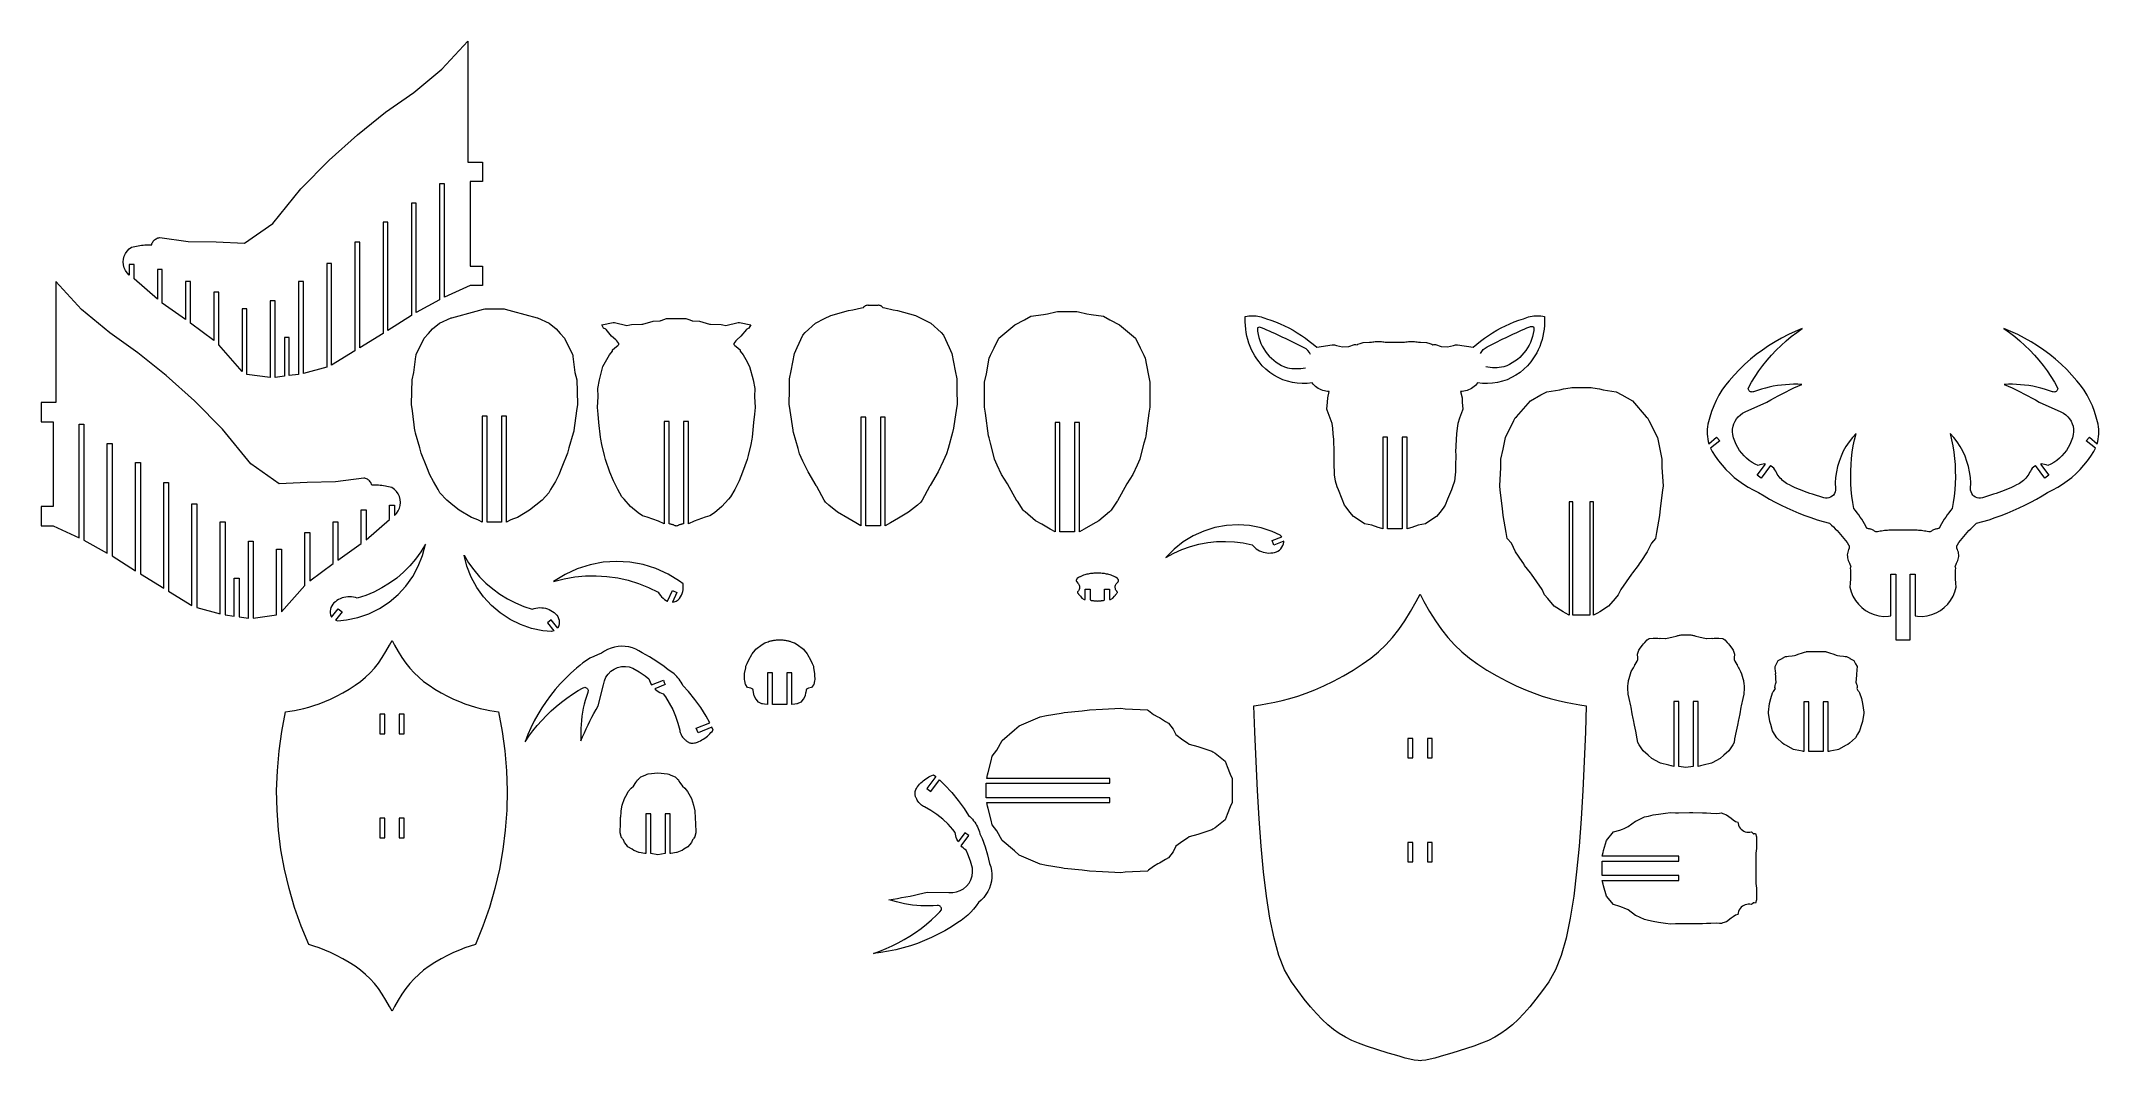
# Model space of a CAD drawing. Header units: millimetres. Extents: x -127 to 116, y -45 to 76.
import ezdxf

# ---------------------------------------------------------------- set-up
doc = ezdxf.new("R2010")
doc.units = ezdxf.units.MM
doc.header["$MEASUREMENT"] = 0

msp = doc.modelspace()

# ---------------------------------------------------------------- linework, layer by layer
at = {"lineweight": 5}
for points in [[(-80.0204, 72.6728), (-80.0204, 72.6728), (-76.969, 75.9891), (-76.969, 75.9891), (-76.969, 75.9891), (-76.969, 75.9891), (-76.969, 61.6858), (-76.969, 61.6858)], [(-76.3931, 61.6858), (-76.3931, 61.6858), (-75.2414, 61.6858), (-75.2414, 61.6858), (-75.2414, 61.6858), (-75.2414, 61.6858), (-75.2414, 59.3824), (-75.2414, 59.3824)], [(-80.3084, 45.3936), (-80.3084, 45.3936), (-83.0719, 43.8708), (-83.0719, 43.8708), (-83.0719, 43.8708), (-83.0719, 43.8708), (-83.0719, 56.8177), (-83.0719, 56.8177)], [(-83.6478, 43.5281), (-83.6478, 43.5281), (-86.4114, 41.7622), (-86.4114, 41.7622), (-86.4114, 41.7622), (-86.4114, 41.7622), (-86.4114, 54.5771), (-86.4114, 54.5771)], [(-114.7787, 51.8993), (-114.7787, 51.8993), (-114.5786, 51.9012), (-114.5786, 51.9012), (-114.5786, 51.9012), (-114.5786, 51.9012), (-114.3783, 51.898), (-114.3783, 51.898)], [(-113.5277, 52.7236), (-113.5277, 52.7236), (-113.4149, 52.7393), (-113.4149, 52.7393), (-113.4149, 52.7393), (-113.4149, 52.7393), (-110.0754, 52.2989), (-110.0754, 52.2989)], [(-86.9872, 41.4005), (-86.9872, 41.4005), (-89.7508, 39.6946), (-89.7508, 39.6946), (-89.7508, 39.6946), (-89.7508, 39.6946), (-89.7508, 52.2009), (-89.7508, 52.2009)], [(-117.0422, 48.3093), (-117.0422, 48.3093), (-117.2907, 48.5587), (-117.2907, 48.5587), (-117.2907, 48.5587), (-117.2907, 48.5587), (-117.4922, 48.8476), (-117.4922, 48.8476)], [(-113.7028, 48.9692), (-113.7028, 48.9692), (-113.7028, 45.4498), (-113.7028, 45.4498), (-113.7028, 45.4498), (-113.7028, 45.4498), (-116.4664, 47.8559), (-116.4664, 47.8559)], [(-90.3267, 39.3414), (-90.3267, 39.3414), (-93.0902, 37.6571), (-93.0902, 37.6571), (-93.0902, 37.6571), (-93.0902, 37.6571), (-93.0902, 49.6898), (-93.0902, 49.6898)], [(-76.681, 49.3731), (-76.681, 49.3731), (-75.2414, 49.3731), (-75.2414, 49.3731), (-75.2414, 49.3731), (-75.2414, 49.3731), (-75.2414, 47.0696), (-75.2414, 47.0696)], [(-122.6789, 44.2196), (-122.6789, 44.2196), (-125.7305, 47.536), (-125.7305, 47.536), (-125.7305, 47.536), (-125.7305, 47.536), (-125.7305, 33.2327), (-125.7305, 33.2327)], [(-110.3633, 47.5665), (-110.3633, 47.5665), (-110.3633, 43.0379), (-110.3633, 43.0379), (-110.3633, 43.0379), (-110.3633, 43.0379), (-113.127, 44.9953), (-113.127, 44.9953)], [(-107.0239, 46.2967), (-107.0239, 46.2967), (-107.0239, 40.5754), (-107.0239, 40.5754), (-107.0239, 40.5754), (-107.0239, 40.5754), (-109.7876, 42.6209), (-109.7876, 42.6209)], [(-93.6662, 37.4053), (-93.6662, 37.4053), (-96.4297, 36.6733), (-96.4297, 36.6733), (-96.4297, 36.6733), (-96.4297, 36.6733), (-96.4297, 47.5527), (-96.4297, 47.5527)], [(-103.6845, 44.3294), (-103.6845, 44.3294), (-103.6845, 36.9152), (-103.6845, 36.9152), (-103.6845, 36.9152), (-103.6845, 36.9152), (-106.448, 40.037), (-106.448, 40.037)], [(-100.345, 36.1788), (-100.345, 36.1788), (-103.1086, 36.551), (-103.1086, 36.551), (-103.1086, 36.551), (-103.1086, 36.551), (-103.1086, 44.3294), (-103.1086, 44.3294)], [(-60.8972, 42.0339), (-60.8972, 42.0339), (-61.1029, 42.4195), (-61.1029, 42.4195), (-61.1029, 42.4195), (-61.1029, 42.4195), (-59.7642, 42.709), (-59.7642, 42.709)], [(-43.4868, 42.4195), (-43.4868, 42.4195), (-43.6924, 42.0339), (-43.6924, 42.0339), (-43.6924, 42.0339), (-43.6924, 42.0339), (-43.9484, 41.9129), (-43.9484, 41.9129)], [(15.0483, 43.0414), (15.0483, 43.0414), (15.0483, 43.0955), (15.0483, 43.0955), (15.0483, 43.0955), (15.0483, 43.0955), (15.0483, 43.1496), (15.0483, 43.1496)], [(50.4572, 43.1496), (50.4572, 43.1496), (50.4572, 43.0955), (50.4572, 43.0955), (50.4572, 43.0955), (50.4572, 43.0955), (50.4572, 43.0414), (50.4572, 43.0414)], [(80.3006, 41.5205), (80.3006, 41.5205), (80.9546, 41.9802), (80.9546, 41.9802), (80.9546, 41.9802), (80.9546, 41.9802), (80.1263, 41.6411), (80.1263, 41.6411)], [(105.6403, 41.6411), (105.6403, 41.6411), (104.812, 41.9802), (104.812, 41.9802), (104.812, 41.9802), (104.812, 41.9802), (105.4662, 41.5205), (105.4662, 41.5205)], [(-98.6753, 40.9055), (-98.6753, 40.9055), (-98.6753, 36.329), (-98.6753, 36.329), (-98.6753, 36.329), (-98.6753, 36.329), (-99.7692, 36.1793), (-99.7692, 36.1793)], [(-98.0994, 40.9055), (-98.0994, 40.9055), (-98.3874, 40.9055), (-98.3874, 40.9055), (-98.3874, 40.9055), (-98.3874, 40.9055), (-98.6753, 40.9055), (-98.6753, 40.9055)], [(-97.0056, 36.5576), (-97.0056, 36.5576), (-98.0994, 36.4077), (-98.0994, 36.4077), (-98.0994, 36.4077), (-98.0994, 36.4077), (-98.0994, 40.9055), (-98.0994, 40.9055)], [(-38.8999, 34.7385), (-38.8999, 34.7385), (-38.9082, 36.034), (-38.9082, 36.034), (-38.9082, 36.034), (-38.9082, 36.034), (-38.7158, 36.9821), (-38.7158, 36.9821)], [(-83.5244, 32.2493), (-83.5244, 32.2493), (-83.641, 32.9771), (-83.641, 32.9771), (-83.641, 32.9771), (-83.641, 32.9771), (-83.5997, 34.5179), (-83.5997, 34.5179)], [(-64.0808, 35.9176), (-64.0808, 35.9176), (-64.0433, 34.5179), (-64.0433, 34.5179), (-64.0433, 34.5179), (-64.0433, 34.5179), (-64.002, 32.9771), (-64.002, 32.9771)], [(-61.5427, 33.9574), (-61.5427, 33.9574), (-61.5869, 34.8668), (-61.5869, 34.8668), (-61.5869, 34.8668), (-61.5869, 34.8668), (-61.384, 35.9205), (-61.384, 35.9205)], [(-43.2055, 35.9205), (-43.2055, 35.9205), (-43.0027, 34.8668), (-43.0027, 34.8668), (-43.0027, 34.8668), (-43.0027, 34.8668), (-43.047, 33.9574), (-43.047, 33.9574)], [(-38.832, 32.2899), (-38.832, 32.2899), (-38.9466, 33.0372), (-38.9466, 33.0372), (-38.9466, 33.0372), (-38.9466, 33.0372), (-38.8999, 34.7385), (-38.8999, 34.7385)], [(-15.6901, 31.9585), (-15.6901, 31.9585), (-15.8198, 32.6663), (-15.8198, 32.6663), (-15.8198, 32.6663), (-15.8198, 32.6663), (-15.8111, 34.3523), (-15.8111, 34.3523)], [(3.7553, 34.3523), (3.7553, 34.3523), (3.7642, 32.6663), (3.7642, 32.6663), (3.7642, 32.6663), (3.7642, 32.6663), (3.6345, 31.9585), (3.6345, 31.9585)], [(80.431, 35.162), (80.431, 35.162), (80.9014, 35.3679), (80.9014, 35.3679), (80.9014, 35.3679), (80.9014, 35.3679), (80.4186, 35.3841), (80.4186, 35.3841)], [(105.348, 35.3841), (105.348, 35.3841), (104.8652, 35.3679), (104.8652, 35.3679), (104.8652, 35.3679), (104.8652, 35.3679), (105.3356, 35.162), (105.3356, 35.162)], [(-126.3063, 33.2327), (-126.3063, 33.2327), (-127.458, 33.2327), (-127.458, 33.2327), (-127.458, 33.2327), (-127.458, 33.2327), (-127.458, 30.9291), (-127.458, 30.9291)], [(-61.5503, 31.8634), (-61.5503, 31.8634), (-61.6332, 32.6358), (-61.6332, 32.6358), (-61.6332, 32.6358), (-61.6332, 32.6358), (-61.5427, 33.9574), (-61.5427, 33.9574)], [(-43.047, 33.9574), (-43.047, 33.9574), (-42.9564, 32.6358), (-42.9564, 32.6358), (-42.9564, 32.6358), (-42.9564, 32.6358), (-43.0394, 31.8634), (-43.0394, 31.8634)], [(24.7479, 32.3065), (24.7479, 32.3065), (24.7106, 32.4465), (24.7106, 32.4465), (24.7106, 32.4465), (24.7106, 32.4465), (24.7755, 33.2501), (24.7755, 33.2501)], [(40.7301, 33.2501), (40.7301, 33.2501), (40.7948, 32.4465), (40.7948, 32.4465), (40.7948, 32.4465), (40.7948, 32.4465), (40.7575, 32.3065), (40.7575, 32.3065)], [(69.7208, 30.0748), (69.7208, 30.0748), (69.7083, 29.7805), (69.7083, 29.7805), (69.7083, 29.7805), (69.7083, 29.7805), (69.7122, 29.4858), (69.7122, 29.4858)], [(87.1469, 28.8306), (87.1469, 28.8306), (87.3208, 29.5564), (87.3208, 29.5564), (87.3208, 29.5564), (87.3208, 29.5564), (86.8879, 29.0744), (86.8879, 29.0744)], [(98.8787, 29.0744), (98.8787, 29.0744), (98.4458, 29.5564), (98.4458, 29.5564), (98.4458, 29.5564), (98.4458, 29.5564), (98.6199, 28.8306), (98.6199, 28.8306)], [(116.0544, 29.4858), (116.0544, 29.4858), (116.0583, 29.7805), (116.0583, 29.7805), (116.0583, 29.7805), (116.0583, 29.7805), (116.0458, 30.0748), (116.0458, 30.0748)], [(-122.391, 16.9405), (-122.391, 16.9405), (-119.6273, 15.4177), (-119.6273, 15.4177), (-119.6273, 15.4177), (-119.6273, 15.4177), (-119.6275, 28.3645), (-119.6275, 28.3645)], [(25.5764, 25.7769), (25.5764, 25.7769), (25.5546, 26.9635), (25.5546, 26.9635), (25.5546, 26.9635), (25.5546, 26.9635), (25.5589, 27.1261), (25.5589, 27.1261)], [(39.9334, 27.3639), (39.9334, 27.3639), (39.9466, 27.1261), (39.9466, 27.1261), (39.9466, 27.1261), (39.9466, 27.1261), (39.9509, 26.9635), (39.9509, 26.9635)], [(70.0937, 27.8308), (70.0937, 27.8308), (70.3047, 27.4493), (70.3047, 27.4493), (70.3047, 27.4493), (70.3047, 27.4493), (70.665, 26.877), (70.665, 26.877)], [(115.4618, 27.4493), (115.4618, 27.4493), (115.6729, 27.8308), (115.6729, 27.8308), (115.6729, 27.8308), (115.6729, 27.8308), (114.569, 28.6923), (114.569, 28.6923)], [(-119.0516, 15.075), (-119.0516, 15.075), (-116.2881, 13.3091), (-116.2881, 13.3091), (-116.2881, 13.3091), (-116.2881, 13.3091), (-116.2881, 26.124), (-116.2881, 26.124)], [(45.2188, 22.8735), (45.2188, 22.8735), (45.1574, 23.365), (45.1574, 23.365), (45.1574, 23.365), (45.1574, 23.365), (45.3002, 25.5264), (45.3002, 25.5264)], [(64.3513, 25.5264), (64.3513, 25.5264), (64.494, 23.365), (64.494, 23.365), (64.494, 23.365), (64.494, 23.365), (64.4326, 22.8735), (64.4326, 22.8735)], [(75.6383, 24.6395), (75.6383, 24.6395), (76.6142, 25.9439), (76.6142, 25.9439), (76.6142, 25.9439), (76.6142, 25.9439), (76.5315, 25.9526), (76.5315, 25.9526)], [(100.8887, 23.0693), (100.8887, 23.0693), (100.8962, 23.7171), (100.8962, 23.7171), (100.8962, 23.7171), (100.8962, 23.7171), (100.8555, 24.3637), (100.8555, 24.3637)], [(109.4368, 25.946), (109.4368, 25.946), (109.2351, 25.9526), (109.2351, 25.9526), (109.2351, 25.9526), (109.2351, 25.9526), (109.1525, 25.9439), (109.1525, 25.9439)], [(-115.7121, 12.9474), (-115.7121, 12.9474), (-112.9485, 11.2415), (-112.9485, 11.2415), (-112.9485, 11.2415), (-112.9485, 11.2415), (-112.9486, 23.7477), (-112.9486, 23.7477)], [(-89.1716, 24.2703), (-89.1716, 24.2703), (-89.2846, 24.2862), (-89.2846, 24.2862), (-89.2846, 24.2862), (-89.2846, 24.2862), (-92.624, 23.8458), (-92.624, 23.8458)], [(-87.9206, 23.4462), (-87.9206, 23.4462), (-88.1209, 23.4481), (-88.1209, 23.4481), (-88.1209, 23.4481), (-88.1209, 23.4481), (-88.321, 23.4448), (-88.321, 23.4448)], [(-126.0183, 20.9198), (-126.0183, 20.9198), (-127.458, 20.9198), (-127.458, 20.9198), (-127.458, 20.9198), (-127.458, 20.9198), (-127.458, 18.6164), (-127.458, 18.6164)], [(-112.3726, 10.8883), (-112.3726, 10.8883), (-109.6091, 9.204), (-109.6091, 9.204), (-109.6091, 9.204), (-109.6091, 9.204), (-109.6091, 21.2367), (-109.6091, 21.2367)], [(-88.9966, 20.5161), (-88.9966, 20.5161), (-88.9966, 16.9967), (-88.9966, 16.9967), (-88.9966, 16.9967), (-88.9966, 16.9967), (-86.233, 19.4028), (-86.233, 19.4028)], [(-85.6572, 19.8561), (-85.6572, 19.8561), (-85.4087, 20.1056), (-85.4087, 20.1056), (-85.4087, 20.1056), (-85.4087, 20.1056), (-85.2073, 20.3945), (-85.2073, 20.3945)], [(-109.0332, 8.9522), (-109.0332, 8.9522), (-106.2697, 8.2202), (-106.2697, 8.2202), (-106.2697, 8.2202), (-106.2697, 8.2202), (-106.2697, 19.0996), (-106.2697, 19.0996)], [(-95.6755, 17.8436), (-95.6755, 17.8436), (-95.6754, 12.1222), (-95.6754, 12.1222), (-95.6754, 12.1222), (-95.6754, 12.1222), (-92.9119, 14.1677), (-92.9119, 14.1677)], [(-92.336, 19.1133), (-92.336, 19.1133), (-92.336, 14.5848), (-92.336, 14.5848), (-92.336, 14.5848), (-92.336, 14.5848), (-89.5725, 16.542), (-89.5725, 16.542)], [(18.2241, 17.9829), (18.2241, 17.9829), (16.9117, 18.4044), (16.9117, 18.4044), (16.9117, 18.4044), (16.9117, 18.4044), (15.5576, 18.6618), (15.5576, 18.6618)], [(-102.3544, 7.7255), (-102.3544, 7.7255), (-99.5907, 8.0979), (-99.5907, 8.0979), (-99.5907, 8.0979), (-99.5907, 8.0979), (-99.5907, 15.8763), (-99.5907, 15.8763)], [(-99.015, 15.8763), (-99.015, 15.8763), (-99.015, 8.462), (-99.015, 8.462), (-99.015, 8.462), (-99.015, 8.462), (-96.2513, 11.5839), (-96.2513, 11.5839)], [(-82.3254, 15.1278), (-82.3254, 15.1278), (-81.9815, 16.4624), (-81.9815, 16.4624), (-81.9815, 16.4624), (-81.9815, 16.4624), (-82.5289, 15.5586), (-82.5289, 15.5586)], [(-77.0709, 13.8437), (-77.0709, 13.8437), (-77.4148, 15.1785), (-77.4148, 15.1785), (-77.4148, 15.1785), (-77.4148, 15.1785), (-76.8674, 14.2747), (-76.8674, 14.2747)], [(6.6261, 15.8639), (6.6261, 15.8639), (5.6609, 14.8801), (5.6609, 14.8801), (5.6609, 14.8801), (5.6609, 14.8801), (6.5869, 15.3889), (6.5869, 15.3889)], [(16.9446, 15.5873), (16.9446, 15.5873), (17.162, 15.515), (17.162, 15.515), (17.162, 15.515), (17.162, 15.515), (17.3849, 15.4618), (17.3849, 15.4618)], [(19.5941, 16.7153), (19.5941, 16.7153), (19.5967, 16.819), (19.5967, 16.819), (19.5967, 16.819), (19.5967, 16.819), (18.4288, 16.3457), (18.4288, 16.3457)], [(86.306, 15.3533), (86.306, 15.3533), (86.2922, 15.1849), (86.2922, 15.1849), (86.2922, 15.1849), (86.2922, 15.1849), (86.2947, 15.0159), (86.2947, 15.0159)], [(99.4719, 15.0159), (99.4719, 15.0159), (99.4744, 15.1849), (99.4744, 15.1849), (99.4744, 15.1849), (99.4744, 15.1849), (99.4605, 15.3533), (99.4605, 15.3533)], [(-105.6938, 8.1043), (-105.6938, 8.1043), (-104.5999, 7.9546), (-104.5999, 7.9546), (-104.5999, 7.9546), (-104.5999, 7.9546), (-104.5999, 12.4524), (-104.5999, 12.4524)], [(-104.5999, 12.4524), (-104.5999, 12.4524), (-104.312, 12.4524), (-104.312, 12.4524), (-104.312, 12.4524), (-104.312, 12.4524), (-104.0241, 12.4524), (-104.0241, 12.4524)], [(-104.0241, 12.4524), (-104.0241, 12.4524), (-104.0241, 7.8759), (-104.0241, 7.8759), (-104.0241, 7.8759), (-104.0241, 7.8759), (-102.9302, 7.7262), (-102.9302, 7.7262)], [(-60.9439, 14.333), (-60.9439, 14.333), (-62.505, 14.039), (-62.505, 14.039), (-62.505, 14.039), (-62.505, 14.039), (-64.0184, 13.5561), (-64.0184, 13.5561)], [(86.7052, 13.7846), (86.7052, 13.7846), (86.62, 13.6103), (86.62, 13.6103), (86.62, 13.6103), (86.62, 13.6103), (86.6544, 13.3997), (86.6544, 13.3997)], [(99.1122, 13.3997), (99.1122, 13.3997), (99.1466, 13.6103), (99.1466, 13.6103), (99.1466, 13.6103), (99.1466, 13.6103), (99.0616, 13.7846), (99.0616, 13.7846)], [(-91.4, 10.2079), (-91.4, 10.2079), (-91.6243, 10.1621), (-91.6243, 10.1621), (-91.6243, 10.1621), (-91.6243, 10.1621), (-91.844, 10.0965), (-91.844, 10.0965)], [(-53.4925, 9.7949), (-53.4925, 9.7949), (-53.3826, 9.7359), (-53.3826, 9.7359), (-53.3826, 9.7359), (-53.3826, 9.7359), (-53.3249, 9.7119), (-53.3249, 9.7119)], [(-4.9591, 12.1744), (-4.9591, 12.1744), (-4.9596, 12.1548), (-4.9596, 12.1548), (-4.9596, 12.1548), (-4.9596, 12.1548), (-4.9586, 12.1351), (-4.9586, 12.1351)], [(-4.8224, 10.7881), (-4.8224, 10.7881), (-4.8249, 10.7702), (-4.8249, 10.7702), (-4.8249, 10.7702), (-4.8249, 10.7702), (-4.8216, 10.7344), (-4.8216, 10.7344)], [(-3.3193, 11.146), (-3.3193, 11.146), (-3.3193, 9.8756), (-3.3193, 9.8756), (-3.3193, 9.8756), (-3.3193, 9.8756), (-3.2489, 9.8301), (-3.2489, 9.8301)], [(-1.0226, 11.146), (-1.0226, 11.146), (-1.0226, 9.9001), (-1.0226, 9.9001), (-1.0226, 9.9001), (-1.0226, 9.9001), (-0.9103, 9.9001), (-0.9103, 9.9001)], [(-0.0961, 10.7344), (-0.0961, 10.7344), (-0.0928, 10.7702), (-0.0928, 10.7702), (-0.0928, 10.7702), (-0.0928, 10.7702), (-0.0953, 10.7881), (-0.0953, 10.7881)], [(0.0408, 12.1351), (0.0408, 12.1351), (0.0418, 12.1548), (0.0418, 12.1548), (0.0418, 12.1548), (0.0418, 12.1548), (0.0413, 12.1744), (0.0413, 12.1744)], [(86.6245, 11.8568), (86.6245, 11.8568), (86.5965, 11.3743), (86.5965, 11.3743), (86.5965, 11.3743), (86.5965, 11.3743), (86.743, 10.8237), (86.743, 10.8237)], [(99.0236, 10.8237), (99.0236, 10.8237), (99.1701, 11.3743), (99.1701, 11.3743), (99.1701, 11.3743), (99.1701, 11.3743), (99.1421, 11.8568), (99.1421, 11.8568)], [(-93.1302, 7.9064), (-93.1302, 7.9064), (-93.0807, 7.8153), (-93.0807, 7.8153), (-93.0807, 7.8153), (-93.0807, 7.8153), (-92.3059, 8.8092), (-92.3059, 8.8092)], [(-91.3101, 7.4936), (-91.3101, 7.4936), (-89.9629, 7.7848), (-89.9629, 7.7848), (-89.9629, 7.7848), (-89.9629, 7.7848), (-88.6616, 8.2389), (-88.6616, 8.2389)], [(-67.9965, 8.9241), (-67.9965, 8.9241), (-67.772, 8.8781), (-67.772, 8.8781), (-67.772, 8.8781), (-67.772, 8.8781), (-67.5525, 8.8126), (-67.5525, 8.8126)], [(-66.2659, 6.6225), (-66.2659, 6.6225), (-66.3156, 6.5314), (-66.3156, 6.5314), (-66.3156, 6.5314), (-66.3156, 6.5314), (-67.0904, 7.5253), (-67.0904, 7.5253)], [(-52.653, 9.6282), (-52.653, 9.6282), (-52.5307, 9.6529), (-52.5307, 9.6529), (-52.5307, 9.6529), (-52.5307, 9.6529), (-52.4115, 9.6894), (-52.4115, 9.6894)], [(-68.0862, 6.2096), (-68.0862, 6.2096), (-69.4335, 6.5009), (-69.4335, 6.5009), (-69.4335, 6.5009), (-69.4335, 6.5009), (-70.7348, 6.9549), (-70.7348, 6.9549)], [(-57.0902, 4.0408), (-57.0902, 4.0408), (-57.4913, 4.1914), (-57.4913, 4.1914), (-57.4913, 4.1914), (-57.4913, 4.1914), (-57.9061, 4.2985), (-57.9061, 4.2985)], [(61.509, 3.0115), (61.509, 3.0115), (61.4497, 3.4363), (61.4497, 3.4363), (61.4497, 3.4363), (61.4497, 3.4363), (61.499, 3.5798), (61.499, 3.5798)], [(72.9001, 3.5798), (72.9001, 3.5798), (72.9495, 3.4363), (72.9495, 3.4363), (72.9495, 3.4363), (72.9495, 3.4363), (72.8901, 3.0115), (72.8901, 3.0115)], [(-55.3901, 0.1254), (-55.3901, 0.1254), (-55.29, -0.0618), (-55.29, -0.0618), (-55.29, -0.0618), (-55.29, -0.0618), (-55.2138, -0.1811), (-55.2138, -0.1811)], [(-44.1992, 0.2964), (-44.1992, 0.2964), (-44.2209, 0.4465), (-44.2209, 0.4465), (-44.2209, 0.4465), (-44.2209, 0.4465), (-44.2105, 0.9714), (-44.2105, 0.9714)], [(-35.9193, 0.9714), (-35.9193, 0.9714), (-35.9088, 0.4465), (-35.9088, 0.4465), (-35.9088, 0.4465), (-35.9088, 0.4465), (-35.9305, 0.2964), (-35.9305, 0.2964)], [(77.7398, 1.8668), (77.7398, 1.8668), (77.7383, 1.9779), (77.7383, 1.9779), (77.7383, 1.9779), (77.7383, 1.9779), (77.9059, 2.291), (77.9059, 2.291)], [(77.819, 0.8414), (77.819, 0.8414), (77.8091, 1.1226), (77.8091, 1.1226), (77.8091, 1.1226), (77.8091, 1.1226), (77.8123, 1.1732), (77.8123, 1.1732)], [(77.8695, 0.1192), (77.8695, 0.1192), (77.8285, 0.4855), (77.8285, 0.4855), (77.8285, 0.4855), (77.8285, 0.4855), (77.8403, 0.6655), (77.8403, 0.6655)], [(87.4431, 1.9779), (87.4431, 1.9779), (87.4416, 1.8668), (87.4416, 1.8668), (87.4416, 1.8668), (87.4416, 1.8668), (87.4289, 1.6936), (87.4289, 1.6936)], [(60.3158, -0.512), (60.3158, -0.512), (60.3091, -0.3129), (60.3091, -0.3129), (60.3091, -0.3129), (60.3091, -0.3129), (60.3369, -0.0758), (60.3369, -0.0758)], [(74.09, -0.3129), (74.09, -0.3129), (74.0833, -0.512), (74.0833, -0.512), (74.0833, -0.512), (74.0833, -0.512), (74.068, -0.6885), (74.068, -0.6885)], [(77.7754, -0.6242), (77.7754, -0.6242), (77.7204, -0.4842), (77.7204, -0.4842), (77.7204, -0.4842), (77.7204, -0.4842), (77.7227, -0.4703), (77.7227, -0.4703)], [(87.4393, -0.2702), (87.4393, -0.2702), (87.448, -0.3433), (87.448, -0.3433), (87.448, -0.3433), (87.448, -0.3433), (87.4491, -0.4114), (87.4491, -0.4114)], [(87.4491, -0.4114), (87.4491, -0.4114), (87.4586, -0.4703), (87.4586, -0.4703), (87.4586, -0.4703), (87.4586, -0.4703), (87.4609, -0.4842), (87.4609, -0.4842)], [(-1.8635, -3.0446), (-1.8635, -3.0446), (0.3232, -2.9243), (0.3232, -2.9243), (0.3232, -2.9243), (0.3232, -2.9243), (0.832, -3.0265), (0.832, -3.0265)], [(16.1759, -5.7428), (16.1759, -5.7428), (16.0594, -2.6756), (16.0594, -2.6756), (16.0594, -2.6756), (16.0594, -2.6756), (16.8476, -2.5497), (16.8476, -2.5497)], [(55.405, -2.6756), (55.405, -2.6756), (55.2884, -5.7428), (55.2884, -5.7428), (55.2884, -5.7428), (55.2884, -5.7428), (55.1425, -9.2543), (55.1425, -9.2543)], [(76.9541, -3.52), (76.9541, -3.52), (76.9499, -3.4673), (76.9499, -3.4673), (76.9499, -3.4673), (76.9499, -3.4673), (76.9545, -3.4184), (76.9545, -3.4184)], [(88.227, -3.4184), (88.227, -3.4184), (88.2315, -3.4673), (88.2315, -3.4673), (88.2315, -3.4673), (88.2315, -3.4673), (88.2274, -3.52), (88.2274, -3.52)], [(-69.8616, -6.0766), (-69.8616, -6.0766), (-70.1932, -6.9079), (-70.1932, -6.9079), (-70.1932, -6.9079), (-70.1932, -6.9079), (-69.7394, -6.2497), (-69.7394, -6.2497)], [(-63.6023, -6.3135), (-63.6023, -6.3135), (-63.5818, -6.7962), (-63.5818, -6.7962), (-63.5818, -6.7962), (-63.5818, -6.7962), (-63.3801, -6.3238), (-63.3801, -6.3238)], [(-50.7153, -7.0299), (-50.7153, -7.0299), (-50.6393, -7.0514), (-50.6393, -7.0514), (-50.6393, -7.0514), (-50.6393, -7.0514), (-50.5617, -7.067), (-50.5617, -7.067)], [(-47.9434, -5.5273), (-47.9434, -5.5273), (-48.0753, -5.1976), (-48.0753, -5.1976), (-48.0753, -5.1976), (-48.0753, -5.1976), (-49.7172, -5.8543), (-49.7172, -5.8543)], [(-99.5426, -15.0283), (-99.5426, -15.0283), (-99.5871, -12.6852), (-99.5871, -12.6852), (-99.5871, -12.6852), (-99.5871, -12.6852), (-99.5068, -10.3431), (-99.5068, -10.3431)], [(-72.3847, -10.3433), (-72.3847, -10.3433), (-72.3099, -12.6842), (-72.3099, -12.6842), (-72.3099, -12.6842), (-72.3099, -12.6842), (-72.3576, -15.0259), (-72.3576, -15.0259)], [(-21.8727, -10.8274), (-21.8727, -10.8274), (-21.5884, -11.0402), (-21.5884, -11.0402), (-21.5884, -11.0402), (-21.5884, -11.0402), (-22.6477, -12.4562), (-22.6477, -12.4562)], [(-0.9852, -13.5431), (-0.9852, -13.5431), (-15.6014, -13.5431), (-15.6014, -13.5431), (-15.6014, -13.5431), (-15.6014, -13.5431), (-15.6014, -11.8224), (-15.6014, -11.8224)], [(-0.9852, -11.2465), (-0.9852, -11.2465), (-15.5498, -11.2465), (-15.5498, -11.2465), (-15.5498, -11.2465), (-15.5498, -11.2465), (-15.4735, -10.8218), (-15.4735, -10.8218)], [(-24.0417, -13.1161), (-24.0417, -13.1161), (-24.0426, -13.0371), (-24.0426, -13.0371), (-24.0426, -13.0371), (-24.0426, -13.0371), (-24.0377, -12.9581), (-24.0377, -12.9581)], [(-15.4735, -14.5438), (-15.4735, -14.5438), (-15.5498, -14.119), (-15.5498, -14.119), (-15.5498, -14.119), (-15.5498, -14.119), (-0.9852, -14.119), (-0.9852, -14.119)], [(-50.0442, -15.8735), (-50.0442, -15.8735), (-50.0183, -16.6581), (-50.0183, -16.6581), (-50.0183, -16.6581), (-50.0183, -16.6581), (-50.015, -16.7557), (-50.015, -16.7557)], [(64.7834, -15.3545), (64.7834, -15.3545), (65.3465, -15.2748), (65.3465, -15.2748), (65.3465, -15.2748), (65.3465, -15.2748), (65.9633, -15.3192), (65.9633, -15.3192)], [(67.6276, -15.2979), (67.6276, -15.2979), (67.7333, -15.2949), (67.7333, -15.2949), (67.7333, -15.2949), (67.7333, -15.2949), (68.021, -15.303), (68.021, -15.303)], [(71.1773, -15.3717), (71.1773, -15.3717), (71.388, -15.3373), (71.388, -15.3373), (71.388, -15.3373), (71.388, -15.3373), (71.5622, -15.4224), (71.5622, -15.4224)], [(-58.8244, -18.1369), (-58.8244, -18.1369), (-58.9521, -17.7013), (-58.9521, -17.7013), (-58.9521, -17.7013), (-58.9521, -17.7013), (-58.9422, -17.465), (-58.9422, -17.465)], [(-18.3399, -19.4835), (-18.3399, -19.4835), (-18.4948, -19.3382), (-18.4948, -19.3382), (-18.4948, -19.3382), (-18.4948, -19.3382), (-18.5903, -19.2339), (-18.5903, -19.2339)], [(74.7654, -17.6267), (74.7654, -17.6267), (74.9517, -17.5919), (74.9517, -17.5919), (74.9517, -17.5919), (74.9517, -17.5919), (75.1428, -17.7722), (75.1428, -17.7722)], [(75.2663, -17.7907), (75.2663, -17.7907), (75.4067, -17.7589), (75.4067, -17.7589), (75.4067, -17.7589), (75.4067, -17.7589), (75.5493, -18.1534), (75.5493, -18.1534)], [(-14.998, -22.139), (-14.998, -22.139), (-14.9564, -22.5655), (-14.9564, -22.5655), (-14.9564, -22.5655), (-14.9564, -22.5655), (-14.9602, -22.9939), (-14.9602, -22.9939)], [(0.832, -22.3391), (0.832, -22.3391), (0.3232, -22.4414), (0.3232, -22.4414), (0.3232, -22.4414), (0.3232, -22.4414), (-1.8635, -22.3209), (-1.8635, -22.3209)], [(-26.685, -25.7492), (-26.685, -25.7492), (-27.1458, -25.6047), (-27.1458, -25.6047), (-27.1458, -25.6047), (-27.1458, -25.6047), (-26.6375, -25.532), (-26.6375, -25.532)], [(75.1428, -26.0051), (75.1428, -26.0051), (74.9517, -26.1853), (74.9517, -26.1853), (74.9517, -26.1853), (74.9517, -26.1853), (74.7654, -26.1504), (74.7654, -26.1504)], [(75.5493, -25.6237), (75.5493, -25.6237), (75.4067, -26.0182), (75.4067, -26.0182), (75.4067, -26.0182), (75.4067, -26.0182), (75.2663, -25.9864), (75.2663, -25.9864)], [(65.9633, -28.4579), (65.9633, -28.4579), (65.3465, -28.5024), (65.3465, -28.5024), (65.3465, -28.5024), (65.3465, -28.5024), (64.7834, -28.4228), (64.7834, -28.4228)], [(68.021, -28.4741), (68.021, -28.4741), (67.7333, -28.4822), (67.7333, -28.4822), (67.7333, -28.4822), (67.7333, -28.4822), (67.6276, -28.4793), (67.6276, -28.4793)], [(71.5622, -28.3547), (71.5622, -28.3547), (71.388, -28.4398), (71.388, -28.4398), (71.388, -28.4398), (71.388, -28.4398), (71.1773, -28.4054), (71.1773, -28.4054)], [(-28.0761, -31.8567), (-28.0761, -31.8567), (-28.965, -31.9619), (-28.965, -31.9619), (-28.965, -31.9619), (-28.965, -31.9619), (-28.2117, -31.6939), (-28.2117, -31.6939)]]:
    msp.add_open_spline(points, degree=3, knots=[0, 0, 0, 0, 0.5, 0.5, 0.5, 0.5, 1, 1, 1, 1], dxfattribs=at)
for points in [[(-83.3598, 69.9232), (-83.3598, 69.9232), (-80.0204, 72.6728), (-80.0204, 72.6728)], [(-86.6993, 67.5761), (-86.6993, 67.5761), (-83.3598, 69.9232), (-83.3598, 69.9232)], [(-90.0388, 64.8849), (-90.0388, 64.8849), (-86.6993, 67.5761), (-86.6993, 67.5761)], [(-93.3782, 61.8979), (-93.3782, 61.8979), (-90.0388, 64.8849), (-90.0388, 64.8849)], [(-96.7176, 58.5085), (-96.7176, 58.5085), (-93.3782, 61.8979), (-93.3782, 61.8979)], [(-76.969, 61.6858), (-76.969, 61.6858), (-76.3931, 61.6858), (-76.3931, 61.6858)], [(-100.057, 54.4077), (-100.057, 54.4077), (-96.7176, 58.5085), (-96.7176, 58.5085)], [(-79.7325, 59.1126), (-79.7325, 59.1126), (-80.3084, 59.1126), (-80.3084, 59.1126)], [(-80.3084, 59.1126), (-80.3084, 59.1126), (-80.3084, 45.3936), (-80.3084, 45.3936)], [(-79.7325, 45.6831), (-79.7325, 45.6831), (-79.7325, 59.1126), (-79.7325, 59.1126)], [(-76.681, 59.3824), (-76.681, 59.3824), (-76.681, 49.3731), (-76.681, 49.3731)], [(-75.2414, 59.3824), (-75.2414, 59.3824), (-76.681, 59.3824), (-76.681, 59.3824)], [(-83.0719, 56.8177), (-83.0719, 56.8177), (-83.6478, 56.8177), (-83.6478, 56.8177)], [(-83.6478, 56.8177), (-83.6478, 56.8177), (-83.6478, 43.5281), (-83.6478, 43.5281)], [(-103.3966, 52.0689), (-103.3966, 52.0689), (-100.057, 54.4077), (-100.057, 54.4077)], [(-86.4114, 54.5771), (-86.4114, 54.5771), (-86.9872, 54.5771), (-86.9872, 54.5771)], [(-86.9872, 54.5771), (-86.9872, 54.5771), (-86.9872, 41.4005), (-86.9872, 41.4005)], [(-117.4922, 50.8679), (-117.4922, 50.8679), (-117.2907, 51.1566), (-117.2907, 51.1566)], [(-117.2907, 51.1566), (-117.2907, 51.1566), (-117.0422, 51.406), (-117.0422, 51.406)], [(-117.0422, 51.406), (-117.0422, 51.406), (-116.7543, 51.6088), (-116.7543, 51.6088)], [(-116.7543, 51.6088), (-116.7543, 51.6088), (-116.5606, 51.6598), (-116.5606, 51.6598)], [(-116.5606, 51.6598), (-116.5606, 51.6598), (-116.3659, 51.7061), (-116.3659, 51.7061)], [(-116.3659, 51.7061), (-116.3659, 51.7061), (-116.1701, 51.7474), (-116.1701, 51.7474)], [(-116.1701, 51.7474), (-116.1701, 51.7474), (-115.9733, 51.7839), (-115.9733, 51.7839)], [(-115.9733, 51.7839), (-115.9733, 51.7839), (-115.7755, 51.8155), (-115.7755, 51.8155)], [(-115.7755, 51.8155), (-115.7755, 51.8155), (-115.5772, 51.8421), (-115.5772, 51.8421)], [(-115.5772, 51.8421), (-115.5772, 51.8421), (-115.3782, 51.8639), (-115.3782, 51.8639)], [(-115.3782, 51.8639), (-115.3782, 51.8639), (-115.1787, 51.8806), (-115.1787, 51.8806)], [(-115.1787, 51.8806), (-115.1787, 51.8806), (-114.9788, 51.8925), (-114.9788, 51.8925)], [(-114.9788, 51.8925), (-114.9788, 51.8925), (-114.7787, 51.8993), (-114.7787, 51.8993)], [(-114.3783, 51.898), (-114.3783, 51.898), (-114.3475, 52.0077), (-114.3475, 52.0077)], [(-114.3475, 52.0077), (-114.3475, 52.0077), (-114.3051, 52.1135), (-114.3051, 52.1135)], [(-114.3051, 52.1135), (-114.3051, 52.1135), (-114.2521, 52.2142), (-114.2521, 52.2142)], [(-114.2521, 52.2142), (-114.2521, 52.2142), (-114.1886, 52.309), (-114.1886, 52.309)], [(-114.1886, 52.309), (-114.1886, 52.309), (-114.1156, 52.3964), (-114.1156, 52.3964)], [(-114.1156, 52.3964), (-114.1156, 52.3964), (-114.0338, 52.4758), (-114.0338, 52.4758)], [(-114.0338, 52.4758), (-114.0338, 52.4758), (-113.9442, 52.5461), (-113.9442, 52.5461)], [(-113.9442, 52.5461), (-113.9442, 52.5461), (-113.8475, 52.6066), (-113.8475, 52.6066)], [(-113.8475, 52.6066), (-113.8475, 52.6066), (-113.7452, 52.6568), (-113.7452, 52.6568)], [(-113.7452, 52.6568), (-113.7452, 52.6568), (-113.6382, 52.6959), (-113.6382, 52.6959)], [(-113.6382, 52.6959), (-113.6382, 52.6959), (-113.5277, 52.7236), (-113.5277, 52.7236)], [(-110.0754, 52.2989), (-110.0754, 52.2989), (-106.736, 52.2311), (-106.736, 52.2311)], [(-106.736, 52.2311), (-106.736, 52.2311), (-103.3966, 52.0689), (-103.3966, 52.0689)], [(-90.3266, 52.2009), (-90.3266, 52.2009), (-90.3267, 39.3414), (-90.3267, 39.3414)], [(-89.7508, 52.2009), (-89.7508, 52.2009), (-90.3266, 52.2009), (-90.3266, 52.2009)], [(-117.762, 49.8578), (-117.762, 49.8578), (-117.7315, 50.2085), (-117.7315, 50.2085)], [(-117.7315, 49.5069), (-117.7315, 49.5069), (-117.762, 49.8578), (-117.762, 49.8578)], [(-117.7315, 50.2085), (-117.7315, 50.2085), (-117.6405, 50.5486), (-117.6405, 50.5486)], [(-117.6405, 49.1668), (-117.6405, 49.1668), (-117.7315, 49.5069), (-117.7315, 49.5069)], [(-117.6405, 50.5486), (-117.6405, 50.5486), (-117.4922, 50.8679), (-117.4922, 50.8679)], [(-117.4922, 48.8476), (-117.4922, 48.8476), (-117.6405, 49.1668), (-117.6405, 49.1668)], [(-116.4664, 49.5474), (-116.4664, 49.5474), (-117.0423, 49.5474), (-117.0423, 49.5474)], [(-117.0423, 49.5474), (-117.0423, 49.5474), (-117.0422, 48.3093), (-117.0422, 48.3093)], [(-116.4664, 47.8559), (-116.4664, 47.8559), (-116.4664, 49.5474), (-116.4664, 49.5474)], [(-113.127, 48.9692), (-113.127, 48.9692), (-113.7028, 48.9692), (-113.7028, 48.9692)], [(-113.127, 44.9953), (-113.127, 44.9953), (-113.127, 48.9692), (-113.127, 48.9692)], [(-93.6662, 49.6898), (-93.6662, 49.6898), (-93.6662, 37.4053), (-93.6662, 37.4053)], [(-93.0902, 49.6898), (-93.0902, 49.6898), (-93.6662, 49.6898), (-93.6662, 49.6898)], [(-109.7876, 47.5665), (-109.7876, 47.5665), (-110.3633, 47.5665), (-110.3633, 47.5665)], [(-109.7876, 42.6209), (-109.7876, 42.6209), (-109.7876, 47.5665), (-109.7876, 47.5665)], [(-106.448, 46.2967), (-106.448, 46.2967), (-107.0239, 46.2967), (-107.0239, 46.2967)], [(-106.448, 40.037), (-106.448, 40.037), (-106.448, 46.2967), (-106.448, 46.2967)], [(-97.0056, 47.5527), (-97.0056, 47.5527), (-97.0056, 36.5576), (-97.0056, 36.5576)], [(-96.4297, 47.5527), (-96.4297, 47.5527), (-97.0056, 47.5527), (-97.0056, 47.5527)], [(-76.681, 47.0696), (-76.681, 47.0696), (-79.7325, 45.6831), (-79.7325, 45.6831)], [(-75.2414, 47.0696), (-75.2414, 47.0696), (-76.681, 47.0696), (-76.681, 47.0696)], [(-119.3395, 41.47), (-119.3395, 41.47), (-122.6789, 44.2196), (-122.6789, 44.2196)], [(-103.1086, 44.3294), (-103.1086, 44.3294), (-103.6845, 44.3294), (-103.6845, 44.3294)], [(-100.345, 45.2738), (-100.345, 45.2738), (-100.345, 36.1788), (-100.345, 36.1788)], [(-99.7692, 45.2738), (-99.7692, 45.2738), (-100.345, 45.2738), (-100.345, 45.2738)], [(-99.7692, 36.1793), (-99.7692, 36.1793), (-99.7692, 45.2738), (-99.7692, 45.2738)], [(-78.8682, 43.2568), (-78.8682, 43.2568), (-75.9585, 44.0368), (-75.9585, 44.0368)], [(-75.9585, 44.0368), (-75.9585, 44.0368), (-75.1141, 44.2623), (-75.1141, 44.2623)], [(-75.1141, 44.2623), (-75.1141, 44.2623), (-74.9698, 44.3009), (-74.9698, 44.3009)], [(-74.9698, 44.3009), (-74.9698, 44.3009), (-72.6732, 44.3009), (-72.6732, 44.3009)], [(-72.6732, 44.3009), (-72.6732, 44.3009), (-72.5289, 44.2623), (-72.5289, 44.2623)], [(-72.5289, 44.2623), (-72.5289, 44.2623), (-71.6844, 44.0368), (-71.6844, 44.0368)], [(-71.6844, 44.0368), (-71.6844, 44.0368), (-68.7748, 43.2568), (-68.7748, 43.2568)], [(-34.0214, 43.5327), (-34.0214, 43.5327), (-31.8954, 44.1141), (-31.8954, 44.1141)], [(-31.8954, 44.1141), (-31.8954, 44.1141), (-31.3902, 44.1928), (-31.3902, 44.1928)], [(-31.3902, 44.1928), (-31.3902, 44.1928), (-30.3935, 44.4228), (-30.3935, 44.4228)], [(-30.3935, 44.4228), (-30.3935, 44.4228), (-30.1502, 44.4788), (-30.1502, 44.4788)], [(-30.1502, 44.4788), (-30.1502, 44.4788), (-30.1173, 44.5242), (-30.1173, 44.5242)], [(-30.1173, 44.5242), (-30.1173, 44.5242), (-30.0807, 44.5667), (-30.0807, 44.5667)], [(-30.0807, 44.5667), (-30.0807, 44.5667), (-30.0404, 44.6056), (-30.0404, 44.6056)], [(-30.0404, 44.6056), (-30.0404, 44.6056), (-29.9971, 44.641), (-29.9971, 44.641)], [(-29.9971, 44.641), (-29.9971, 44.641), (-29.9507, 44.6724), (-29.9507, 44.6724)], [(-29.9507, 44.6724), (-29.9507, 44.6724), (-29.9017, 44.6997), (-29.9017, 44.6997)], [(-29.9017, 44.6997), (-29.9017, 44.6997), (-29.8505, 44.7227), (-29.8505, 44.7227)], [(-29.8505, 44.7227), (-29.8505, 44.7227), (-29.7976, 44.741), (-29.7976, 44.741)], [(-29.7976, 44.741), (-29.7976, 44.741), (-29.7433, 44.7547), (-29.7433, 44.7547)], [(-29.7433, 44.7547), (-29.7433, 44.7547), (-29.6879, 44.7636), (-29.6879, 44.7636)], [(-29.6879, 44.7636), (-29.6879, 44.7636), (-29.632, 44.7675), (-29.632, 44.7675)], [(-29.632, 44.7675), (-29.632, 44.7675), (-29.576, 44.7668), (-29.576, 44.7668)], [(-29.576, 44.7668), (-29.576, 44.7668), (-28.4277, 44.7668), (-28.4277, 44.7668)], [(-28.4277, 44.7668), (-28.4277, 44.7668), (-28.3716, 44.7675), (-28.3716, 44.7675)], [(-28.3716, 44.7675), (-28.3716, 44.7675), (-28.3157, 44.7636), (-28.3157, 44.7636)], [(-28.3157, 44.7636), (-28.3157, 44.7636), (-28.2605, 44.7547), (-28.2605, 44.7547)], [(-28.2605, 44.7547), (-28.2605, 44.7547), (-28.2061, 44.741), (-28.2061, 44.741)], [(-28.2061, 44.741), (-28.2061, 44.741), (-28.1533, 44.7227), (-28.1533, 44.7227)], [(-28.1533, 44.7227), (-28.1533, 44.7227), (-28.102, 44.6997), (-28.102, 44.6997)], [(-28.102, 44.6997), (-28.102, 44.6997), (-28.0531, 44.6724), (-28.0531, 44.6724)], [(-28.0531, 44.6724), (-28.0531, 44.6724), (-28.0067, 44.641), (-28.0067, 44.641)], [(-28.0067, 44.641), (-28.0067, 44.641), (-27.9632, 44.6056), (-27.9632, 44.6056)], [(-27.9632, 44.6056), (-27.9632, 44.6056), (-27.923, 44.5667), (-27.923, 44.5667)], [(-27.923, 44.5667), (-27.923, 44.5667), (-27.8863, 44.5242), (-27.8863, 44.5242)], [(-27.8863, 44.5242), (-27.8863, 44.5242), (-27.8536, 44.4788), (-27.8536, 44.4788)], [(-27.8536, 44.4788), (-27.8536, 44.4788), (-27.6102, 44.4228), (-27.6102, 44.4228)], [(-27.6102, 44.4228), (-27.6102, 44.4228), (-26.6135, 44.1928), (-26.6135, 44.1928)], [(-26.6135, 44.1928), (-26.6135, 44.1928), (-26.1082, 44.1141), (-26.1082, 44.1141)], [(-26.1082, 44.1141), (-26.1082, 44.1141), (-23.9824, 43.5327), (-23.9824, 43.5327)], [(-8.359, 43.732), (-8.359, 43.732), (-7.3691, 43.9484), (-7.3691, 43.9484)], [(-7.3691, 43.9484), (-7.3691, 43.9484), (-7.1762, 43.9865), (-7.1762, 43.9865)], [(-7.1762, 43.9865), (-7.1762, 43.9865), (-4.8796, 43.9865), (-4.8796, 43.9865)], [(-4.8796, 43.9865), (-4.8796, 43.9865), (-4.6866, 43.9484), (-4.6866, 43.9484)], [(-4.6866, 43.9484), (-4.6866, 43.9484), (-3.6966, 43.732), (-3.6966, 43.732)], [(-116.0001, 39.123), (-116.0001, 39.123), (-119.3395, 41.47), (-119.3395, 41.47)], [(-81.6252, 41.3974), (-81.6252, 41.3974), (-81.1303, 41.9572), (-81.1303, 41.9572)], [(-81.1303, 41.9572), (-81.1303, 41.9572), (-80.3091, 42.615), (-80.3091, 42.615)], [(-80.3091, 42.615), (-80.3091, 42.615), (-78.9344, 43.2372), (-78.9344, 43.2372)], [(-78.9344, 43.2372), (-78.9344, 43.2372), (-78.8682, 43.2568), (-78.8682, 43.2568)], [(-68.7748, 43.2568), (-68.7748, 43.2568), (-68.7086, 43.2372), (-68.7086, 43.2372)], [(-68.7086, 43.2372), (-68.7086, 43.2372), (-67.3338, 42.615), (-67.3338, 42.615)], [(-67.3338, 42.615), (-67.3338, 42.615), (-66.5127, 41.9572), (-66.5127, 41.9572)], [(-66.5127, 41.9572), (-66.5127, 41.9572), (-66.0178, 41.3974), (-66.0178, 41.3974)], [(-60.6413, 41.9129), (-60.6413, 41.9129), (-60.8972, 42.0339), (-60.8972, 42.0339)], [(-60.5889, 41.8693), (-60.5889, 41.8693), (-60.6413, 41.9129), (-60.6413, 41.9129)], [(-59.9513, 41.0777), (-59.9513, 41.0777), (-60.5889, 41.8693), (-60.5889, 41.8693)], [(-59.7642, 42.709), (-59.7642, 42.709), (-59.604, 42.7156), (-59.604, 42.7156)], [(-59.604, 42.7156), (-59.604, 42.7156), (-58.1501, 42.3553), (-58.1501, 42.3553)], [(-58.1501, 42.3553), (-58.1501, 42.3553), (-57.7854, 42.4251), (-57.7854, 42.4251)], [(-57.7854, 42.4251), (-57.7854, 42.4251), (-57.6126, 42.4592), (-57.6126, 42.4592)], [(-57.6126, 42.4592), (-57.6126, 42.4592), (-56.3568, 42.4839), (-56.3568, 42.4839)], [(-56.3568, 42.4839), (-56.3568, 42.4839), (-56.2365, 42.4853), (-56.2365, 42.4853)], [(-56.2365, 42.4853), (-56.2365, 42.4853), (-55.029, 42.8364), (-55.029, 42.8364)], [(-55.029, 42.8364), (-55.029, 42.8364), (-54.1946, 42.9124), (-54.1946, 42.9124)], [(-54.1946, 42.9124), (-54.1946, 42.9124), (-54.1316, 42.9182), (-54.1316, 42.9182)], [(-54.1316, 42.9182), (-54.1316, 42.9182), (-54.0795, 42.9316), (-54.0795, 42.9316)], [(-54.0795, 42.9316), (-54.0795, 42.9316), (-53.7831, 43.0451), (-53.7831, 43.0451)], [(-53.7831, 43.0451), (-53.7831, 43.0451), (-53.4431, 43.1753), (-53.4431, 43.1753)], [(-53.4431, 43.1753), (-53.4431, 43.1753), (-51.1465, 43.1753), (-51.1465, 43.1753)], [(-51.1465, 43.1753), (-51.1465, 43.1753), (-50.8064, 43.0451), (-50.8064, 43.0451)], [(-50.8064, 43.0451), (-50.8064, 43.0451), (-50.5101, 42.9316), (-50.5101, 42.9316)], [(-50.5101, 42.9316), (-50.5101, 42.9316), (-50.458, 42.9182), (-50.458, 42.9182)], [(-50.458, 42.9182), (-50.458, 42.9182), (-50.3951, 42.9124), (-50.3951, 42.9124)], [(-50.3951, 42.9124), (-50.3951, 42.9124), (-49.5606, 42.8364), (-49.5606, 42.8364)], [(-49.5606, 42.8364), (-49.5606, 42.8364), (-48.353, 42.4853), (-48.353, 42.4853)], [(-48.353, 42.4853), (-48.353, 42.4853), (-48.2327, 42.4839), (-48.2327, 42.4839)], [(-48.2327, 42.4839), (-48.2327, 42.4839), (-46.977, 42.4592), (-46.977, 42.4592)], [(-46.977, 42.4592), (-46.977, 42.4592), (-46.8043, 42.4251), (-46.8043, 42.4251)], [(-46.8043, 42.4251), (-46.8043, 42.4251), (-46.4396, 42.3553), (-46.4396, 42.3553)], [(-46.4396, 42.3553), (-46.4396, 42.3553), (-44.9855, 42.7156), (-44.9855, 42.7156)], [(-44.9855, 42.7156), (-44.9855, 42.7156), (-44.8255, 42.709), (-44.8255, 42.709)], [(-44.8255, 42.709), (-44.8255, 42.709), (-43.4868, 42.4195), (-43.4868, 42.4195)], [(-44.0007, 41.8693), (-44.0007, 41.8693), (-44.6382, 41.0777), (-44.6382, 41.0777)], [(-43.9484, 41.9129), (-43.9484, 41.9129), (-44.0007, 41.8693), (-44.0007, 41.8693)], [(-37.3216, 41.1902), (-37.3216, 41.1902), (-37.044, 41.5319), (-37.044, 41.5319)], [(-37.044, 41.5319), (-37.044, 41.5319), (-35.8358, 42.6096), (-35.8358, 42.6096)], [(-35.8358, 42.6096), (-35.8358, 42.6096), (-34.7455, 43.1643), (-34.7455, 43.1643)], [(-34.7455, 43.1643), (-34.7455, 43.1643), (-34.0214, 43.5327), (-34.0214, 43.5327)], [(-23.9824, 43.5327), (-23.9824, 43.5327), (-23.2581, 43.1643), (-23.2581, 43.1643)], [(-23.2581, 43.1643), (-23.2581, 43.1643), (-22.1679, 42.6096), (-22.1679, 42.6096)], [(-22.1679, 42.6096), (-22.1679, 42.6096), (-20.9598, 41.5319), (-20.9598, 41.5319)], [(-20.9598, 41.5319), (-20.9598, 41.5319), (-20.682, 41.1902), (-20.682, 41.1902)], [(-13.6336, 41.2428), (-13.6336, 41.2428), (-12.2228, 42.4359), (-12.2228, 42.4359)], [(-12.2228, 42.4359), (-12.2228, 42.4359), (-11.0711, 43.0183), (-11.0711, 43.0183)], [(-11.0711, 43.0183), (-11.0711, 43.0183), (-10.3211, 43.4535), (-10.3211, 43.4535)], [(-10.3211, 43.4535), (-10.3211, 43.4535), (-8.8543, 43.6617), (-8.8543, 43.6617)], [(-8.8543, 43.6617), (-8.8543, 43.6617), (-8.359, 43.732), (-8.359, 43.732)], [(-3.6966, 43.732), (-3.6966, 43.732), (-3.2015, 43.6617), (-3.2015, 43.6617)], [(-3.2015, 43.6617), (-3.2015, 43.6617), (-1.7345, 43.4535), (-1.7345, 43.4535)], [(-1.7345, 43.4535), (-1.7345, 43.4535), (-0.9847, 43.0183), (-0.9847, 43.0183)], [(-0.9847, 43.0183), (-0.9847, 43.0183), (0.167, 42.4359), (0.167, 42.4359)], [(0.167, 42.4359), (0.167, 42.4359), (1.578, 41.2428), (1.578, 41.2428)], [(15.0483, 43.2036), (15.0483, 43.2036), (15.0484, 43.2577), (15.0484, 43.2577)], [(15.0483, 43.1496), (15.0483, 43.1496), (15.0483, 43.2036), (15.0483, 43.2036)], [(15.0483, 42.9873), (15.0483, 42.9873), (15.0483, 43.0414), (15.0483, 43.0414)], [(15.0484, 42.9333), (15.0484, 42.9333), (15.0483, 42.9873), (15.0483, 42.9873)], [(15.0484, 43.42), (15.0484, 43.42), (15.2573, 43.4538), (15.2573, 43.4538)], [(15.0484, 43.3659), (15.0484, 43.3659), (15.0484, 43.42), (15.0484, 43.42)], [(15.0484, 43.3119), (15.0484, 43.3119), (15.0484, 43.3659), (15.0484, 43.3659)], [(15.0484, 43.2577), (15.0484, 43.2577), (15.0484, 43.3119), (15.0484, 43.3119)], [(15.0484, 42.8791), (15.0484, 42.8791), (15.0484, 42.9333), (15.0484, 42.9333)], [(15.0484, 42.8251), (15.0484, 42.8251), (15.0484, 42.8791), (15.0484, 42.8791)], [(15.0484, 42.771), (15.0484, 42.771), (15.0484, 42.8251), (15.0484, 42.8251)], [(15.0604, 42.3463), (15.0604, 42.3463), (15.0484, 42.771), (15.0484, 42.771)], [(15.0958, 41.923), (15.0958, 41.923), (15.0604, 42.3463), (15.0604, 42.3463)], [(15.1544, 41.5022), (15.1544, 41.5022), (15.0958, 41.923), (15.0958, 41.923)], [(15.2358, 41.0854), (15.2358, 41.0854), (15.1544, 41.5022), (15.1544, 41.5022)], [(15.2573, 43.4538), (15.2573, 43.4538), (15.4677, 43.4774), (15.4677, 43.4774)], [(15.4677, 43.4774), (15.4677, 43.4774), (15.6789, 43.4906), (15.6789, 43.4906)], [(15.6789, 43.4906), (15.6789, 43.4906), (15.8905, 43.4935), (15.8905, 43.4935)], [(15.8905, 43.4935), (15.8905, 43.4935), (16.1019, 43.4859), (16.1019, 43.4859)], [(16.1019, 43.4859), (16.1019, 43.4859), (16.3129, 43.468), (16.3129, 43.468)], [(16.3129, 43.468), (16.3129, 43.468), (16.5226, 43.4398), (16.5226, 43.4398)], [(16.4994, 42.0841), (16.473, 41.9431), (16.4694, 41.7989), (16.4885, 41.6567)], [(16.4864, 41.6565), (16.7555, 39.6601), (18.1264, 37.9855), (20.0306, 37.3277)], [(16.9629, 42.0841), (16.8151, 42.148), (16.6472, 42.148), (16.4994, 42.0841)], [(16.5226, 43.4398), (16.5226, 43.4398), (16.7306, 43.4014), (16.7306, 43.4014)], [(16.7306, 43.4014), (16.7306, 43.4014), (16.9367, 43.3527), (16.9367, 43.3527)], [(16.9367, 43.3527), (16.9367, 43.3527), (17.1399, 43.2941), (17.1399, 43.2941)], [(21.997, 39.7169), (20.344, 40.558), (18.6652, 41.3475), (16.9629, 42.0841)], [(17.1399, 43.2941), (17.1399, 43.2941), (17.3402, 43.2257), (17.3402, 43.2257)], [(17.3402, 43.2257), (17.3402, 43.2257), (17.5368, 43.1474), (17.5368, 43.1474)], [(17.5368, 43.1474), (17.5368, 43.1474), (18.084, 42.9666), (18.084, 42.9666)], [(18.084, 42.9666), (18.084, 42.9666), (18.6241, 42.7662), (18.6241, 42.7662)], [(18.6241, 42.7662), (18.6241, 42.7662), (19.1568, 42.5467), (19.1568, 42.5467)], [(19.1568, 42.5467), (19.1568, 42.5467), (19.6813, 42.3081), (19.6813, 42.3081)], [(19.6813, 42.3081), (19.6813, 42.3081), (20.1968, 42.0509), (20.1968, 42.0509)], [(20.1968, 42.0509), (20.1968, 42.0509), (20.7028, 41.7754), (20.7028, 41.7754)], [(20.7028, 41.7754), (20.7028, 41.7754), (21.1986, 41.4819), (21.1986, 41.4819)], [(21.1986, 41.4819), (21.1986, 41.4819), (21.6835, 41.1708), (21.6835, 41.1708)], [(43.6676, 39.8229), (45.3206, 40.6641), (46.9994, 41.4535), (48.7017, 42.1901)], [(43.822, 41.1708), (43.822, 41.1708), (44.3069, 41.4819), (44.3069, 41.4819)], [(44.3069, 41.4819), (44.3069, 41.4819), (44.8027, 41.7754), (44.8027, 41.7754)], [(44.8027, 41.7754), (44.8027, 41.7754), (45.3086, 42.0509), (45.3086, 42.0509)], [(45.3086, 42.0509), (45.3086, 42.0509), (45.8242, 42.3081), (45.8242, 42.3081)], [(49.1782, 41.7625), (48.9092, 39.7661), (47.5382, 38.0915), (45.634, 37.4335)], [(45.8242, 42.3081), (45.8242, 42.3081), (46.3487, 42.5467), (46.3487, 42.5467)], [(46.3487, 42.5467), (46.3487, 42.5467), (46.8814, 42.7662), (46.8814, 42.7662)], [(46.8814, 42.7662), (46.8814, 42.7662), (47.4215, 42.9666), (47.4215, 42.9666)], [(47.4215, 42.9666), (47.4215, 42.9666), (47.9687, 43.1474), (47.9687, 43.1474)], [(47.9687, 43.1474), (47.9687, 43.1474), (48.1653, 43.2257), (48.1653, 43.2257)], [(48.1653, 43.2257), (48.1653, 43.2257), (48.3654, 43.2941), (48.3654, 43.2941)], [(48.3654, 43.2941), (48.3654, 43.2941), (48.5688, 43.3527), (48.5688, 43.3527)], [(48.5688, 43.3527), (48.5688, 43.3527), (48.7748, 43.4014), (48.7748, 43.4014)], [(48.7017, 42.1901), (48.8497, 42.2539), (49.0174, 42.2539), (49.1654, 42.1901)], [(48.7748, 43.4014), (48.7748, 43.4014), (48.9829, 43.4398), (48.9829, 43.4398)], [(48.9829, 43.4398), (48.9829, 43.4398), (49.1926, 43.468), (49.1926, 43.468)], [(49.1654, 42.1901), (49.1916, 42.049), (49.1952, 41.9049), (49.1761, 41.7627)], [(49.1926, 43.468), (49.1926, 43.468), (49.4035, 43.4859), (49.4035, 43.4859)], [(49.4035, 43.4859), (49.4035, 43.4859), (49.615, 43.4935), (49.615, 43.4935)], [(49.615, 43.4935), (49.615, 43.4935), (49.8266, 43.4906), (49.8266, 43.4906)], [(49.8266, 43.4906), (49.8266, 43.4906), (50.0378, 43.4774), (50.0378, 43.4774)], [(50.0378, 43.4774), (50.0378, 43.4774), (50.2481, 43.4538), (50.2481, 43.4538)], [(50.2481, 43.4538), (50.2481, 43.4538), (50.4571, 43.42), (50.4571, 43.42)], [(50.3512, 41.5022), (50.3512, 41.5022), (50.2697, 41.0854), (50.2697, 41.0854)], [(50.4097, 41.923), (50.4097, 41.923), (50.3512, 41.5022), (50.3512, 41.5022)], [(50.445, 42.3463), (50.445, 42.3463), (50.4097, 41.923), (50.4097, 41.923)], [(50.4571, 42.771), (50.4571, 42.771), (50.445, 42.3463), (50.445, 42.3463)], [(50.4571, 43.42), (50.4571, 43.42), (50.4571, 43.3659), (50.4571, 43.3659)], [(50.4571, 43.3659), (50.4571, 43.3659), (50.4571, 43.3119), (50.4571, 43.3119)], [(50.4571, 43.3119), (50.4571, 43.3119), (50.4571, 43.2577), (50.4571, 43.2577)], [(50.4571, 43.2577), (50.4571, 43.2577), (50.4571, 43.2036), (50.4571, 43.2036)], [(50.4571, 43.2036), (50.4571, 43.2036), (50.4572, 43.1496), (50.4572, 43.1496)], [(50.4572, 43.0414), (50.4572, 43.0414), (50.4571, 42.9873), (50.4571, 42.9873)], [(50.4571, 42.9873), (50.4571, 42.9873), (50.4571, 42.9333), (50.4571, 42.9333)], [(50.4571, 42.9333), (50.4571, 42.9333), (50.4571, 42.8791), (50.4571, 42.8791)], [(50.4571, 42.8791), (50.4571, 42.8791), (50.4571, 42.8251), (50.4571, 42.8251)], [(50.4571, 42.8251), (50.4571, 42.8251), (50.4571, 42.771), (50.4571, 42.771)], [(80.1263, 41.6411), (80.1263, 41.6411), (79.3129, 41.2676), (79.3129, 41.2676)], [(79.6653, 41.035), (79.6653, 41.035), (80.3006, 41.5205), (80.3006, 41.5205)], [(105.4662, 41.5205), (105.4662, 41.5205), (106.1013, 41.035), (106.1013, 41.035)], [(106.4537, 41.2676), (106.4537, 41.2676), (105.6403, 41.6411), (105.6403, 41.6411)], [(-112.6606, 36.4318), (-112.6606, 36.4318), (-116.0001, 39.123), (-116.0001, 39.123)], [(-83.0594, 38.9229), (-83.0594, 38.9229), (-82.1168, 40.8414), (-82.1168, 40.8414)], [(-82.1168, 40.8414), (-82.1168, 40.8414), (-81.6252, 41.3974), (-81.6252, 41.3974)], [(-66.0178, 41.3974), (-66.0178, 41.3974), (-65.5262, 40.8414), (-65.5262, 40.8414)], [(-65.5262, 40.8414), (-65.5262, 40.8414), (-64.5836, 38.9229), (-64.5836, 38.9229)], [(-60.2065, 38.8864), (-60.2065, 38.8864), (-59.8448, 39.3057), (-59.8448, 39.3057)], [(-59.4421, 40.6568), (-59.4421, 40.6568), (-59.9513, 41.0777), (-59.9513, 41.0777)], [(-59.8448, 39.3057), (-59.8448, 39.3057), (-59.8397, 39.4771), (-59.8397, 39.4771)], [(-59.8397, 39.4771), (-59.8397, 39.4771), (-59.3845, 39.8482), (-59.3845, 39.8482)], [(-59.3474, 40.531), (-59.3474, 40.531), (-59.4421, 40.6568), (-59.4421, 40.6568)], [(-59.3845, 39.8482), (-59.3845, 39.8482), (-59.2265, 39.9921), (-59.2265, 39.9921)], [(-59.0926, 40.1925), (-59.0926, 40.1925), (-59.3474, 40.531), (-59.3474, 40.531)], [(-59.2265, 39.9921), (-59.2265, 39.9921), (-59.1123, 40.0961), (-59.1123, 40.0961)], [(-59.1123, 40.0961), (-59.1123, 40.0961), (-59.0926, 40.1925), (-59.0926, 40.1925)], [(-45.2421, 40.531), (-45.2421, 40.531), (-45.4969, 40.1925), (-45.4969, 40.1925)], [(-45.4969, 40.1925), (-45.4969, 40.1925), (-45.4774, 40.0961), (-45.4774, 40.0961)], [(-45.4774, 40.0961), (-45.4774, 40.0961), (-45.3632, 39.9921), (-45.3632, 39.9921)], [(-45.3632, 39.9921), (-45.3632, 39.9921), (-45.2051, 39.8482), (-45.2051, 39.8482)], [(-45.1475, 40.6568), (-45.1475, 40.6568), (-45.2421, 40.531), (-45.2421, 40.531)], [(-45.2051, 39.8482), (-45.2051, 39.8482), (-44.7499, 39.4771), (-44.7499, 39.4771)], [(-44.6382, 41.0777), (-44.6382, 41.0777), (-45.1475, 40.6568), (-45.1475, 40.6568)], [(-44.7499, 39.4771), (-44.7499, 39.4771), (-44.7448, 39.3057), (-44.7448, 39.3057)], [(-44.7448, 39.3057), (-44.7448, 39.3057), (-44.3832, 38.8864), (-44.3832, 38.8864)], [(-38.7158, 36.9821), (-38.7158, 36.9821), (-38.3047, 39.0083), (-38.3047, 39.0083)], [(-38.3047, 39.0083), (-38.3047, 39.0083), (-37.9894, 39.7198), (-37.9894, 39.7198)], [(-37.9894, 39.7198), (-37.9894, 39.7198), (-37.3216, 41.1902), (-37.3216, 41.1902)], [(-20.682, 41.1902), (-20.682, 41.1902), (-20.0142, 39.7198), (-20.0142, 39.7198)], [(-20.0142, 39.7198), (-20.0142, 39.7198), (-19.6991, 39.0083), (-19.6991, 39.0083)], [(-19.6991, 39.0083), (-19.6991, 39.0083), (-19.2879, 36.9821), (-19.2879, 36.9821)], [(-15.1047, 38.8166), (-15.1047, 38.8166), (-14.6774, 39.6998), (-14.6774, 39.6998)], [(-14.6774, 39.6998), (-14.6774, 39.6998), (-14.1031, 40.8457), (-14.1031, 40.8457)], [(-14.1031, 40.8457), (-14.1031, 40.8457), (-13.6336, 41.2428), (-13.6336, 41.2428)], [(1.578, 41.2428), (1.578, 41.2428), (2.0475, 40.8457), (2.0475, 40.8457)], [(2.0475, 40.8457), (2.0475, 40.8457), (2.6217, 39.6998), (2.6217, 39.6998)], [(2.6217, 39.6998), (2.6217, 39.6998), (3.0491, 38.8166), (3.0491, 38.8166)], [(15.3401, 40.6735), (15.3401, 40.6735), (15.2358, 41.0854), (15.2358, 41.0854)], [(15.4669, 40.268), (15.4669, 40.268), (15.3401, 40.6735), (15.3401, 40.6735)], [(15.6157, 39.8701), (15.6157, 39.8701), (15.4669, 40.268), (15.4669, 40.268)], [(15.7862, 39.481), (15.7862, 39.481), (15.6157, 39.8701), (15.6157, 39.8701)], [(15.9778, 39.1019), (15.9778, 39.1019), (15.7862, 39.481), (15.7862, 39.481)], [(16.1899, 38.7338), (16.1899, 38.7338), (15.9778, 39.1019), (15.9778, 39.1019)], [(21.6835, 41.1708), (21.6835, 41.1708), (22.1569, 40.8424), (22.1569, 40.8424)], [(22.7714, 38.9179), (22.6092, 39.2629), (22.3368, 39.544), (21.997, 39.7169)], [(22.1569, 40.8424), (22.1569, 40.8424), (22.6183, 40.4974), (22.6183, 40.4974)], [(22.6183, 40.4974), (22.6183, 40.4974), (23.0671, 40.1358), (23.0671, 40.1358)], [(23.0671, 40.1358), (23.0671, 40.1358), (23.5025, 39.7585), (23.5025, 39.7585)], [(23.5025, 39.7585), (23.5025, 39.7585), (25.3332, 40.0533), (25.3332, 40.0533)], [(25.3332, 40.0533), (25.3332, 40.0533), (25.5827, 40.0533), (25.5827, 40.0533)], [(25.5827, 40.0533), (25.5827, 40.0533), (25.8324, 39.9881), (25.8324, 39.9881)], [(25.8324, 39.9881), (25.8324, 39.9881), (26.5377, 39.8042), (26.5377, 39.8042)], [(26.5377, 39.8042), (26.5377, 39.8042), (27.2827, 39.8636), (27.2827, 39.8636)], [(27.2827, 39.8636), (27.2827, 39.8636), (27.9539, 40.0858), (27.9539, 40.0858)], [(27.9539, 40.0858), (27.9539, 40.0858), (28.1459, 40.1019), (28.1459, 40.1019)], [(28.1459, 40.1019), (28.1459, 40.1019), (28.283, 40.0683), (28.283, 40.0683)], [(28.283, 40.0683), (28.283, 40.0683), (28.3821, 40.1132), (28.3821, 40.1132)], [(28.3821, 40.1132), (28.3821, 40.1132), (28.6296, 40.2257), (28.6296, 40.2257)], [(28.6296, 40.2257), (28.6296, 40.2257), (29.0059, 40.327), (29.0059, 40.327)], [(29.0059, 40.327), (29.0059, 40.327), (29.7441, 40.3552), (29.7441, 40.3552)], [(29.7441, 40.3552), (29.7441, 40.3552), (29.8288, 40.3504), (29.8288, 40.3504)], [(29.8288, 40.3504), (29.8288, 40.3504), (29.975, 40.3781), (29.975, 40.3781)], [(29.975, 40.3781), (29.975, 40.3781), (30.122, 40.4013), (30.122, 40.4013)], [(30.122, 40.4013), (30.122, 40.4013), (30.2697, 40.4201), (30.2697, 40.4201)], [(30.2697, 40.4201), (30.2697, 40.4201), (30.4178, 40.4343), (30.4178, 40.4343)], [(30.4178, 40.4343), (30.4178, 40.4343), (30.5664, 40.4439), (30.5664, 40.4439)], [(30.5664, 40.4439), (30.5664, 40.4439), (30.7151, 40.449), (30.7151, 40.449)], [(30.7151, 40.449), (30.7151, 40.449), (30.8639, 40.4495), (30.8639, 40.4495)], [(30.8639, 40.4495), (30.8639, 40.4495), (31.0126, 40.4454), (31.0126, 40.4454)], [(31.0126, 40.4454), (31.0126, 40.4454), (31.1612, 40.4367), (31.1612, 40.4367)], [(31.1612, 40.4367), (31.1612, 40.4367), (31.3095, 40.4235), (31.3095, 40.4235)], [(31.3095, 40.4235), (31.3095, 40.4235), (31.4572, 40.4059), (31.4572, 40.4059)], [(31.4572, 40.4059), (31.4572, 40.4059), (31.6044, 40.3836), (31.6044, 40.3836)], [(31.6044, 40.3836), (31.6044, 40.3836), (33.901, 40.3836), (33.901, 40.3836)], [(33.901, 40.3836), (33.901, 40.3836), (34.0482, 40.4059), (34.0482, 40.4059)], [(34.0482, 40.4059), (34.0482, 40.4059), (34.196, 40.4235), (34.196, 40.4235)], [(34.196, 40.4235), (34.196, 40.4235), (34.3442, 40.4367), (34.3442, 40.4367)], [(34.3442, 40.4367), (34.3442, 40.4367), (34.4928, 40.4454), (34.4928, 40.4454)], [(34.4928, 40.4454), (34.4928, 40.4454), (34.6415, 40.4495), (34.6415, 40.4495)], [(34.6415, 40.4495), (34.6415, 40.4495), (34.7903, 40.449), (34.7903, 40.449)], [(34.7903, 40.449), (34.7903, 40.449), (34.9392, 40.4439), (34.9392, 40.4439)], [(34.9392, 40.4439), (34.9392, 40.4439), (35.0876, 40.4343), (35.0876, 40.4343)], [(35.0876, 40.4343), (35.0876, 40.4343), (35.2358, 40.4201), (35.2358, 40.4201)], [(35.2358, 40.4201), (35.2358, 40.4201), (35.3834, 40.4013), (35.3834, 40.4013)], [(35.3834, 40.4013), (35.3834, 40.4013), (35.5305, 40.3781), (35.5305, 40.3781)], [(35.5305, 40.3781), (35.5305, 40.3781), (35.6766, 40.3504), (35.6766, 40.3504)], [(35.6766, 40.3504), (35.6766, 40.3504), (35.7613, 40.3552), (35.7613, 40.3552)], [(35.7613, 40.3552), (35.7613, 40.3552), (36.4996, 40.327), (36.4996, 40.327)], [(36.4996, 40.327), (36.4996, 40.327), (36.8759, 40.2257), (36.8759, 40.2257)], [(36.8759, 40.2257), (36.8759, 40.2257), (37.1235, 40.1132), (37.1235, 40.1132)], [(37.1235, 40.1132), (37.1235, 40.1132), (37.2224, 40.0683), (37.2224, 40.0683)], [(37.2224, 40.0683), (37.2224, 40.0683), (37.3595, 40.1019), (37.3595, 40.1019)], [(37.3595, 40.1019), (37.3595, 40.1019), (37.5517, 40.0858), (37.5517, 40.0858)], [(37.5517, 40.0858), (37.5517, 40.0858), (38.2226, 39.8636), (38.2226, 39.8636)], [(38.2226, 39.8636), (38.2226, 39.8636), (38.9678, 39.8042), (38.9678, 39.8042)], [(38.9678, 39.8042), (38.9678, 39.8042), (39.6729, 39.9881), (39.6729, 39.9881)], [(39.6729, 39.9881), (39.6729, 39.9881), (39.9228, 40.0533), (39.9228, 40.0533)], [(39.9228, 40.0533), (39.9228, 40.0533), (40.1723, 40.0533), (40.1723, 40.0533)], [(40.1723, 40.0533), (40.1723, 40.0533), (42.003, 39.7585), (42.003, 39.7585)], [(42.003, 39.7585), (42.003, 39.7585), (42.4385, 40.1358), (42.4385, 40.1358)], [(42.4385, 40.1358), (42.4385, 40.1358), (42.8871, 40.4974), (42.8871, 40.4974)], [(42.8871, 40.4974), (42.8871, 40.4974), (43.3485, 40.8424), (43.3485, 40.8424)], [(42.8933, 39.0239), (43.0555, 39.3688), (43.3278, 39.65), (43.6676, 39.8229)], [(43.3485, 40.8424), (43.3485, 40.8424), (43.822, 41.1708), (43.822, 41.1708)], [(49.5277, 39.1019), (49.5277, 39.1019), (49.3156, 38.7338), (49.3156, 38.7338)], [(49.7192, 39.481), (49.7192, 39.481), (49.5277, 39.1019), (49.5277, 39.1019)], [(49.8897, 39.8701), (49.8897, 39.8701), (49.7192, 39.481), (49.7192, 39.481)], [(50.0385, 40.268), (50.0385, 40.268), (49.8897, 39.8701), (49.8897, 39.8701)], [(50.1653, 40.6735), (50.1653, 40.6735), (50.0385, 40.268), (50.0385, 40.268)], [(50.2697, 41.0854), (50.2697, 41.0854), (50.1653, 40.6735), (50.1653, 40.6735)], [(76.238, 39.4416), (76.238, 39.4416), (75.5207, 38.9062), (75.5207, 38.9062)], [(76.9773, 39.9463), (76.9773, 39.9463), (76.238, 39.4416), (76.238, 39.4416)], [(77.737, 40.4193), (77.737, 40.4193), (76.9773, 39.9463), (76.9773, 39.9463)], [(77.3348, 38.8498), (77.3348, 38.8498), (77.884, 39.4308), (77.884, 39.4308)], [(78.5161, 40.86), (78.5161, 40.86), (77.737, 40.4193), (77.737, 40.4193)], [(77.884, 39.4308), (77.884, 39.4308), (78.4561, 39.9892), (78.4561, 39.9892)], [(78.4561, 39.9892), (78.4561, 39.9892), (79.0502, 40.5243), (79.0502, 40.5243)], [(79.3129, 41.2676), (79.3129, 41.2676), (78.5161, 40.86), (78.5161, 40.86)], [(79.0502, 40.5243), (79.0502, 40.5243), (79.6653, 41.035), (79.6653, 41.035)], [(106.1013, 41.035), (106.1013, 41.035), (106.7164, 40.5243), (106.7164, 40.5243)], [(107.2505, 40.86), (107.2505, 40.86), (106.4537, 41.2676), (106.4537, 41.2676)], [(106.7164, 40.5243), (106.7164, 40.5243), (107.3106, 39.9892), (107.3106, 39.9892)], [(108.0295, 40.4193), (108.0295, 40.4193), (107.2505, 40.86), (107.2505, 40.86)], [(107.3106, 39.9892), (107.3106, 39.9892), (107.8827, 39.4308), (107.8827, 39.4308)], [(107.8827, 39.4308), (107.8827, 39.4308), (108.4319, 38.8498), (108.4319, 38.8498)], [(108.7893, 39.9463), (108.7893, 39.9463), (108.0295, 40.4193), (108.0295, 40.4193)], [(109.5286, 39.4416), (109.5286, 39.4416), (108.7893, 39.9463), (108.7893, 39.9463)], [(110.2459, 38.9062), (110.2459, 38.9062), (109.5286, 39.4416), (109.5286, 39.4416)], [(-83.5622, 35.9176), (-83.5622, 35.9176), (-83.3566, 36.7893), (-83.3566, 36.7893)], [(-83.3566, 36.7893), (-83.3566, 36.7893), (-83.1236, 38.6798), (-83.1236, 38.6798)], [(-83.1236, 38.6798), (-83.1236, 38.6798), (-83.0912, 38.8477), (-83.0912, 38.8477)], [(-83.0912, 38.8477), (-83.0912, 38.8477), (-83.0594, 38.9229), (-83.0594, 38.9229)], [(-64.5836, 38.9229), (-64.5836, 38.9229), (-64.5518, 38.8477), (-64.5518, 38.8477)], [(-64.5518, 38.8477), (-64.5518, 38.8477), (-64.5194, 38.6798), (-64.5194, 38.6798)], [(-64.5194, 38.6798), (-64.5194, 38.6798), (-64.2863, 36.7893), (-64.2863, 36.7893)], [(-64.2863, 36.7893), (-64.2863, 36.7893), (-64.0808, 35.9176), (-64.0808, 35.9176)], [(-61.384, 35.9205), (-61.384, 35.9205), (-60.9742, 37.4881), (-60.9742, 37.4881)], [(-60.9742, 37.4881), (-60.9742, 37.4881), (-60.5087, 38.336), (-60.5087, 38.336)], [(-60.5087, 38.336), (-60.5087, 38.336), (-60.2065, 38.8864), (-60.2065, 38.8864)], [(-44.3832, 38.8864), (-44.3832, 38.8864), (-44.081, 38.336), (-44.081, 38.336)], [(-44.081, 38.336), (-44.081, 38.336), (-43.6153, 37.4881), (-43.6153, 37.4881)], [(-43.6153, 37.4881), (-43.6153, 37.4881), (-43.2055, 35.9205), (-43.2055, 35.9205)], [(-19.2879, 36.9821), (-19.2879, 36.9821), (-19.0954, 36.034), (-19.0954, 36.034)], [(-15.8044, 35.6446), (-15.8044, 35.6446), (-15.5938, 36.6295), (-15.5938, 36.6295)], [(-15.5938, 36.6295), (-15.5938, 36.6295), (-15.2615, 38.4927), (-15.2615, 38.4927)], [(-15.2615, 38.4927), (-15.2615, 38.4927), (-15.1047, 38.8166), (-15.1047, 38.8166)], [(3.0491, 38.8166), (3.0491, 38.8166), (3.2059, 38.4927), (3.2059, 38.4927)], [(3.2059, 38.4927), (3.2059, 38.4927), (3.5381, 36.6295), (3.5381, 36.6295)], [(3.5381, 36.6295), (3.5381, 36.6295), (3.7487, 35.6446), (3.7487, 35.6446)], [(16.4219, 38.3779), (16.4219, 38.3779), (16.1899, 38.7338), (16.1899, 38.7338)], [(16.6732, 38.0353), (16.6732, 38.0353), (16.4219, 38.3779), (16.4219, 38.3779)], [(17.0564, 37.5846), (17.0564, 37.5846), (16.6732, 38.0353), (16.6732, 38.0353)], [(17.4783, 37.1699), (17.4783, 37.1699), (17.0564, 37.5846), (17.0564, 37.5846)], [(17.9354, 36.7942), (17.9354, 36.7942), (17.4783, 37.1699), (17.4783, 37.1699)], [(18.4242, 36.4609), (18.4242, 36.4609), (17.9354, 36.7942), (17.9354, 36.7942)], [(20.0306, 37.3277), (20.7361, 37.2041), (21.4575, 37.2041), (22.163, 37.3277)], [(45.634, 37.4335), (44.9287, 37.31), (44.2071, 37.31), (43.5016, 37.4335)], [(47.5701, 36.7942), (47.5701, 36.7942), (47.0814, 36.4609), (47.0814, 36.4609)], [(48.0271, 37.1699), (48.0271, 37.1699), (47.5701, 36.7942), (47.5701, 36.7942)], [(48.4491, 37.5846), (48.4491, 37.5846), (48.0271, 37.1699), (48.0271, 37.1699)], [(48.8324, 38.0353), (48.8324, 38.0353), (48.4491, 37.5846), (48.4491, 37.5846)], [(49.0836, 38.3779), (49.0836, 38.3779), (48.8324, 38.0353), (48.8324, 38.0353)], [(49.3156, 38.7338), (49.3156, 38.7338), (49.0836, 38.3779), (49.0836, 38.3779)], [(73.5127, 37.1261), (73.5127, 37.1261), (72.8952, 36.4781), (72.8952, 36.4781)], [(74.1569, 37.7475), (74.1569, 37.7475), (73.5127, 37.1261), (73.5127, 37.1261)], [(74.8266, 38.3411), (74.8266, 38.3411), (74.1569, 37.7475), (74.1569, 37.7475)], [(75.5207, 38.9062), (75.5207, 38.9062), (74.8266, 38.3411), (74.8266, 38.3411)], [(75.3842, 36.3197), (75.3842, 36.3197), (75.8333, 36.981), (75.8333, 36.981)], [(75.8333, 36.981), (75.8333, 36.981), (76.3086, 37.624), (76.3086, 37.624)], [(76.3086, 37.624), (76.3086, 37.624), (76.8093, 38.2473), (76.8093, 38.2473)], [(76.8093, 38.2473), (76.8093, 38.2473), (77.3348, 38.8498), (77.3348, 38.8498)], [(108.4319, 38.8498), (108.4319, 38.8498), (108.9573, 38.2473), (108.9573, 38.2473)], [(108.9573, 38.2473), (108.9573, 38.2473), (109.4581, 37.624), (109.4581, 37.624)], [(109.4581, 37.624), (109.4581, 37.624), (109.9333, 36.981), (109.9333, 36.981)], [(109.9333, 36.981), (109.9333, 36.981), (110.3825, 36.3197), (110.3825, 36.3197)], [(110.94, 38.3411), (110.94, 38.3411), (110.2459, 38.9062), (110.2459, 38.9062)], [(111.6098, 37.7475), (111.6098, 37.7475), (110.94, 38.3411), (110.94, 38.3411)], [(112.254, 37.1261), (112.254, 37.1261), (111.6098, 37.7475), (111.6098, 37.7475)], [(112.8714, 36.4781), (112.8714, 36.4781), (112.254, 37.1261), (112.254, 37.1261)], [(-109.3212, 33.4448), (-109.3212, 33.4448), (-112.6606, 36.4318), (-112.6606, 36.4318)], [(-83.5997, 34.5179), (-83.5997, 34.5179), (-83.5622, 35.9176), (-83.5622, 35.9176)], [(-19.0954, 36.034), (-19.0954, 36.034), (-19.1039, 34.7385), (-19.1039, 34.7385)], [(-19.1039, 34.7385), (-19.1039, 34.7385), (-19.057, 33.0372), (-19.057, 33.0372)], [(-15.8111, 34.3523), (-15.8111, 34.3523), (-15.8044, 35.6446), (-15.8044, 35.6446)], [(3.7487, 35.6446), (3.7487, 35.6446), (3.7553, 34.3523), (3.7553, 34.3523)], [(18.9406, 36.1723), (18.9406, 36.1723), (18.4242, 36.4609), (18.4242, 36.4609)], [(19.4808, 35.9309), (19.4808, 35.9309), (18.9406, 36.1723), (18.9406, 36.1723)], [(20.0403, 35.7384), (20.0403, 35.7384), (19.4808, 35.9309), (19.4808, 35.9309)], [(20.6146, 35.5967), (20.6146, 35.5967), (20.0403, 35.7384), (20.0403, 35.7384)], [(21.1994, 35.5066), (21.1994, 35.5066), (20.6146, 35.5967), (20.6146, 35.5967)], [(21.7898, 35.4688), (21.7898, 35.4688), (21.1994, 35.5066), (21.1994, 35.5066)], [(22.3813, 35.4838), (22.3813, 35.4838), (21.7898, 35.4688), (21.7898, 35.4688)], [(22.969, 35.5513), (22.969, 35.5513), (22.3813, 35.4838), (22.3813, 35.4838)], [(23.0894, 35.3972), (23.0894, 35.3972), (22.969, 35.5513), (22.969, 35.5513)], [(23.2216, 35.2531), (23.2216, 35.2531), (23.0894, 35.3972), (23.0894, 35.3972)], [(23.3647, 35.1199), (23.3647, 35.1199), (23.2216, 35.2531), (23.2216, 35.2531)], [(23.5181, 34.9985), (23.5181, 34.9985), (23.3647, 35.1199), (23.3647, 35.1199)], [(23.6804, 34.8896), (23.6804, 34.8896), (23.5181, 34.9985), (23.5181, 34.9985)], [(23.851, 34.7938), (23.851, 34.7938), (23.6804, 34.8896), (23.6804, 34.8896)], [(24.0286, 34.7119), (24.0286, 34.7119), (23.851, 34.7938), (23.851, 34.7938)], [(24.2121, 34.6443), (24.2121, 34.6443), (24.0286, 34.7119), (24.0286, 34.7119)], [(24.4002, 34.5915), (24.4002, 34.5915), (24.2121, 34.6443), (24.2121, 34.6443)], [(24.5922, 34.5537), (24.5922, 34.5537), (24.4002, 34.5915), (24.4002, 34.5915)], [(24.7864, 34.5312), (24.7864, 34.5312), (24.5922, 34.5537), (24.5922, 34.5537)], [(24.9818, 34.5241), (24.9818, 34.5241), (24.7864, 34.5312), (24.7864, 34.5312)], [(24.7967, 33.7908), (24.7967, 33.7908), (24.9818, 34.5241), (24.9818, 34.5241)], [(40.7191, 34.5312), (40.7191, 34.5312), (40.5236, 34.5241), (40.5236, 34.5241)], [(40.5236, 34.5241), (40.5236, 34.5241), (40.7088, 33.7908), (40.7088, 33.7908)], [(40.9133, 34.5537), (40.9133, 34.5537), (40.7191, 34.5312), (40.7191, 34.5312)], [(41.1052, 34.5915), (41.1052, 34.5915), (40.9133, 34.5537), (40.9133, 34.5537)], [(41.2935, 34.6443), (41.2935, 34.6443), (41.1052, 34.5915), (41.1052, 34.5915)], [(41.477, 34.7119), (41.477, 34.7119), (41.2935, 34.6443), (41.2935, 34.6443)], [(41.6545, 34.7938), (41.6545, 34.7938), (41.477, 34.7119), (41.477, 34.7119)], [(41.825, 34.8896), (41.825, 34.8896), (41.6545, 34.7938), (41.6545, 34.7938)], [(41.9874, 34.9985), (41.9874, 34.9985), (41.825, 34.8896), (41.825, 34.8896)], [(42.1407, 35.1199), (42.1407, 35.1199), (41.9874, 34.9985), (41.9874, 34.9985)], [(42.2839, 35.2531), (42.2839, 35.2531), (42.1407, 35.1199), (42.1407, 35.1199)], [(42.4161, 35.3972), (42.4161, 35.3972), (42.2839, 35.2531), (42.2839, 35.2531)], [(42.5364, 35.5513), (42.5364, 35.5513), (42.4161, 35.3972), (42.4161, 35.3972)], [(43.1242, 35.4838), (43.1242, 35.4838), (42.5364, 35.5513), (42.5364, 35.5513)], [(43.7157, 35.4688), (43.7157, 35.4688), (43.1242, 35.4838), (43.1242, 35.4838)], [(44.3061, 35.5066), (44.3061, 35.5066), (43.7157, 35.4688), (43.7157, 35.4688)], [(44.8907, 35.5967), (44.8907, 35.5967), (44.3061, 35.5066), (44.3061, 35.5066)], [(45.4653, 35.7384), (45.4653, 35.7384), (44.8907, 35.5967), (44.8907, 35.5967)], [(46.0247, 35.9309), (46.0247, 35.9309), (45.4653, 35.7384), (45.4653, 35.7384)], [(46.5648, 36.1723), (46.5648, 36.1723), (46.0247, 35.9309), (46.0247, 35.9309)], [(47.0814, 36.4609), (47.0814, 36.4609), (46.5648, 36.1723), (46.5648, 36.1723)], [(48.801, 33.4163), (48.801, 33.4163), (50.0383, 34.1169), (50.0383, 34.1169)], [(50.0383, 34.1169), (50.0383, 34.1169), (50.7186, 34.5022), (50.7186, 34.5022)], [(50.7186, 34.5022), (50.7186, 34.5022), (52.2626, 34.7196), (52.2626, 34.7196)], [(52.2626, 34.7196), (52.2626, 34.7196), (52.6881, 34.8281), (52.6881, 34.8281)], [(52.6881, 34.8281), (52.6881, 34.8281), (53.482, 34.9796), (53.482, 34.9796)], [(53.482, 34.9796), (53.482, 34.9796), (53.6774, 35.0167), (53.6774, 35.0167)], [(53.6774, 35.0167), (53.6774, 35.0167), (55.974, 35.0167), (55.974, 35.0167)], [(55.974, 35.0167), (55.974, 35.0167), (56.1693, 34.9796), (56.1693, 34.9796)], [(56.1693, 34.9796), (56.1693, 34.9796), (56.9632, 34.8281), (56.9632, 34.8281)], [(56.9632, 34.8281), (56.9632, 34.8281), (57.3888, 34.7196), (57.3888, 34.7196)], [(57.3888, 34.7196), (57.3888, 34.7196), (58.9328, 34.5022), (58.9328, 34.5022)], [(58.9328, 34.5022), (58.9328, 34.5022), (59.6131, 34.1169), (59.6131, 34.1169)], [(59.6131, 34.1169), (59.6131, 34.1169), (60.8503, 33.4163), (60.8503, 33.4163)], [(71.0901, 34.0949), (71.0901, 34.0949), (70.7619, 33.4764), (70.7619, 33.4764)], [(71.458, 34.6908), (71.458, 34.6908), (71.0901, 34.0949), (71.0901, 34.0949)], [(71.8636, 35.2616), (71.8636, 35.2616), (71.458, 34.6908), (71.458, 34.6908)], [(72.3057, 35.8047), (72.3057, 35.8047), (71.8636, 35.2616), (71.8636, 35.2616)], [(72.8952, 36.4781), (72.8952, 36.4781), (72.3057, 35.8047), (72.3057, 35.8047)], [(74.5709, 34.8523), (74.5709, 34.8523), (74.6769, 35.1378), (74.6769, 35.1378)], [(74.5936, 34.7619), (74.5936, 34.7619), (74.5709, 34.8523), (74.5709, 34.8523)], [(74.6343, 34.6782), (74.6343, 34.6782), (74.5936, 34.7619), (74.5936, 34.7619)], [(74.6915, 34.6048), (74.6915, 34.6048), (74.6343, 34.6782), (74.6343, 34.6782)], [(74.6769, 35.1378), (74.6769, 35.1378), (74.9621, 35.6407), (74.9621, 35.6407)], [(74.7626, 34.5448), (74.7626, 34.5448), (74.6915, 34.6048), (74.6915, 34.6048)], [(74.8446, 34.5008), (74.8446, 34.5008), (74.7626, 34.5448), (74.7626, 34.5448)], [(74.9341, 34.4747), (74.9341, 34.4747), (74.8446, 34.5008), (74.8446, 34.5008)], [(75.0269, 34.4677), (75.0269, 34.4677), (74.9341, 34.4747), (74.9341, 34.4747)], [(74.9621, 35.6407), (74.9621, 35.6407), (75.3842, 36.3197), (75.3842, 36.3197)], [(75.1191, 34.4801), (75.1191, 34.4801), (75.0269, 34.4677), (75.0269, 34.4677)], [(75.2069, 34.5113), (75.2069, 34.5113), (75.1191, 34.4801), (75.1191, 34.4801)], [(75.6635, 34.6688), (75.6635, 34.6688), (75.2069, 34.5113), (75.2069, 34.5113)], [(76.1251, 34.8109), (76.1251, 34.8109), (75.6635, 34.6688), (75.6635, 34.6688)], [(76.5913, 34.9377), (76.5913, 34.9377), (76.1251, 34.8109), (76.1251, 34.8109)], [(77.0613, 35.049), (77.0613, 35.049), (76.5913, 34.9377), (76.5913, 34.9377)], [(77.5349, 35.1446), (77.5349, 35.1446), (77.0613, 35.049), (77.0613, 35.049)], [(78.0113, 35.2244), (78.0113, 35.2244), (77.5349, 35.1446), (77.5349, 35.1446)], [(78.4901, 35.2883), (78.4901, 35.2883), (78.0113, 35.2244), (78.0113, 35.2244)], [(78.1243, 34.0354), (78.1243, 34.0354), (78.5792, 34.2736), (78.5792, 34.2736)], [(78.9708, 35.3363), (78.9708, 35.3363), (78.4901, 35.2883), (78.4901, 35.2883)], [(78.5792, 34.2736), (78.5792, 34.2736), (79.0376, 34.5053), (79.0376, 34.5053)], [(79.4528, 35.3682), (79.4528, 35.3682), (78.9708, 35.3363), (78.9708, 35.3363)], [(79.0376, 34.5053), (79.0376, 34.5053), (79.4991, 34.7307), (79.4991, 34.7307)], [(79.9356, 35.3842), (79.9356, 35.3842), (79.4528, 35.3682), (79.4528, 35.3682)], [(79.4991, 34.7307), (79.4991, 34.7307), (79.9636, 34.9497), (79.9636, 34.9497)], [(80.4186, 35.3841), (80.4186, 35.3841), (79.9356, 35.3842), (79.9356, 35.3842)], [(79.9636, 34.9497), (79.9636, 34.9497), (80.431, 35.162), (80.431, 35.162)], [(105.3356, 35.162), (105.3356, 35.162), (105.8031, 34.9497), (105.8031, 34.9497)], [(105.831, 35.3842), (105.831, 35.3842), (105.348, 35.3841), (105.348, 35.3841)], [(105.8031, 34.9497), (105.8031, 34.9497), (106.2677, 34.7307), (106.2677, 34.7307)], [(106.3138, 35.3682), (106.3138, 35.3682), (105.831, 35.3842), (105.831, 35.3842)], [(106.2677, 34.7307), (106.2677, 34.7307), (106.729, 34.5053), (106.729, 34.5053)], [(106.7958, 35.3363), (106.7958, 35.3363), (106.3138, 35.3682), (106.3138, 35.3682)], [(106.729, 34.5053), (106.729, 34.5053), (107.1874, 34.2736), (107.1874, 34.2736)], [(107.2765, 35.2883), (107.2765, 35.2883), (106.7958, 35.3363), (106.7958, 35.3363)], [(107.1874, 34.2736), (107.1874, 34.2736), (107.6423, 34.0354), (107.6423, 34.0354)], [(107.7553, 35.2244), (107.7553, 35.2244), (107.2765, 35.2883), (107.2765, 35.2883)], [(108.2317, 35.1446), (108.2317, 35.1446), (107.7553, 35.2244), (107.7553, 35.2244)], [(108.7053, 35.049), (108.7053, 35.049), (108.2317, 35.1446), (108.2317, 35.1446)], [(109.1753, 34.9377), (109.1753, 34.9377), (108.7053, 35.049), (108.7053, 35.049)], [(109.6415, 34.8109), (109.6415, 34.8109), (109.1753, 34.9377), (109.1753, 34.9377)], [(110.1031, 34.6688), (110.1031, 34.6688), (109.6415, 34.8109), (109.6415, 34.8109)], [(110.5598, 34.5113), (110.5598, 34.5113), (110.1031, 34.6688), (110.1031, 34.6688)], [(110.3825, 36.3197), (110.3825, 36.3197), (110.8046, 35.6407), (110.8046, 35.6407)], [(110.6475, 34.4801), (110.6475, 34.4801), (110.5598, 34.5113), (110.5598, 34.5113)], [(110.7397, 34.4677), (110.7397, 34.4677), (110.6475, 34.4801), (110.6475, 34.4801)], [(110.8326, 34.4747), (110.8326, 34.4747), (110.7397, 34.4677), (110.7397, 34.4677)], [(110.8046, 35.6407), (110.8046, 35.6407), (111.0898, 35.1378), (111.0898, 35.1378)], [(110.922, 34.5008), (110.922, 34.5008), (110.8326, 34.4747), (110.8326, 34.4747)], [(111.004, 34.5448), (111.004, 34.5448), (110.922, 34.5008), (110.922, 34.5008)], [(111.0752, 34.6048), (111.0752, 34.6048), (111.004, 34.5448), (111.004, 34.5448)], [(111.1323, 34.6782), (111.1323, 34.6782), (111.0752, 34.6048), (111.0752, 34.6048)], [(111.0898, 35.1378), (111.0898, 35.1378), (111.1957, 34.8523), (111.1957, 34.8523)], [(111.1731, 34.7619), (111.1731, 34.7619), (111.1323, 34.6782), (111.1323, 34.6782)], [(111.1957, 34.8523), (111.1957, 34.8523), (111.1731, 34.7619), (111.1731, 34.7619)], [(113.461, 35.8047), (113.461, 35.8047), (112.8714, 36.4781), (112.8714, 36.4781)], [(113.903, 35.2616), (113.903, 35.2616), (113.461, 35.8047), (113.461, 35.8047)], [(114.3088, 34.6908), (114.3088, 34.6908), (113.903, 35.2616), (113.903, 35.2616)], [(114.6765, 34.0949), (114.6765, 34.0949), (114.3088, 34.6908), (114.3088, 34.6908)], [(115.0046, 33.4764), (115.0046, 33.4764), (114.6765, 34.0949), (114.6765, 34.0949)], [(-125.7305, 33.2327), (-125.7305, 33.2327), (-126.3063, 33.2327), (-126.3063, 33.2327)], [(-105.9817, 30.0554), (-105.9817, 30.0554), (-109.3212, 33.4448), (-109.3212, 33.4448)], [(-83.2318, 29.9103), (-83.2318, 29.9103), (-83.5244, 32.2493), (-83.5244, 32.2493)], [(-64.1186, 32.2493), (-64.1186, 32.2493), (-64.4112, 29.9103), (-64.4112, 29.9103)], [(-64.002, 32.9771), (-64.002, 32.9771), (-64.1186, 32.2493), (-64.1186, 32.2493)], [(-61.4513, 30.8775), (-61.4513, 30.8775), (-61.5503, 31.8634), (-61.5503, 31.8634)], [(-43.0394, 31.8634), (-43.0394, 31.8634), (-43.1382, 30.8775), (-43.1382, 30.8775)], [(-38.471, 29.9362), (-38.471, 29.9362), (-38.832, 32.2899), (-38.832, 32.2899)], [(-19.1717, 32.2899), (-19.1717, 32.2899), (-19.5326, 29.9362), (-19.5326, 29.9362)], [(-19.057, 33.0372), (-19.057, 33.0372), (-19.1717, 32.2899), (-19.1717, 32.2899)], [(-15.3424, 29.2731), (-15.3424, 29.2731), (-15.6901, 31.9585), (-15.6901, 31.9585)], [(3.6345, 31.9585), (3.6345, 31.9585), (3.2867, 29.2731), (3.2867, 29.2731)], [(25.0942, 31.3604), (25.0942, 31.3604), (24.7479, 32.3065), (24.7479, 32.3065)], [(24.7755, 33.2501), (24.7755, 33.2501), (24.7967, 33.7908), (24.7967, 33.7908)], [(40.7575, 32.3065), (40.7575, 32.3065), (40.4112, 31.3604), (40.4112, 31.3604)], [(40.7088, 33.7908), (40.7088, 33.7908), (40.7301, 33.2501), (40.7301, 33.2501)], [(47.1513, 31.5526), (47.1513, 31.5526), (48.801, 33.4163), (48.801, 33.4163)], [(60.8503, 33.4163), (60.8503, 33.4163), (62.4999, 31.5526), (62.4999, 31.5526)], [(70.2295, 32.1818), (70.2295, 32.1818), (70.0276, 31.5111), (70.0276, 31.5111)], [(70.4746, 32.8377), (70.4746, 32.8377), (70.2295, 32.1818), (70.2295, 32.1818)], [(70.7619, 33.4764), (70.7619, 33.4764), (70.4746, 32.8377), (70.4746, 32.8377)], [(73.389, 31.5515), (73.389, 31.5515), (73.6321, 31.773), (73.6321, 31.773)], [(73.6321, 31.773), (73.6321, 31.773), (73.9025, 31.9602), (73.9025, 31.9602)], [(73.9025, 31.9602), (73.9025, 31.9602), (74.1954, 32.1098), (74.1954, 32.1098)], [(74.1954, 32.1098), (74.1954, 32.1098), (76.7799, 33.2832), (76.7799, 33.2832)], [(76.7799, 33.2832), (76.7799, 33.2832), (77.2245, 33.5401), (77.2245, 33.5401)], [(77.2245, 33.5401), (77.2245, 33.5401), (77.6728, 33.7909), (77.6728, 33.7909)], [(77.6728, 33.7909), (77.6728, 33.7909), (78.1243, 34.0354), (78.1243, 34.0354)], [(107.6423, 34.0354), (107.6423, 34.0354), (108.0938, 33.7909), (108.0938, 33.7909)], [(108.0938, 33.7909), (108.0938, 33.7909), (108.5421, 33.5401), (108.5421, 33.5401)], [(108.5421, 33.5401), (108.5421, 33.5401), (108.9867, 33.2832), (108.9867, 33.2832)], [(108.9867, 33.2832), (108.9867, 33.2832), (111.5712, 32.1098), (111.5712, 32.1098)], [(111.5712, 32.1098), (111.5712, 32.1098), (111.8641, 31.9602), (111.8641, 31.9602)], [(111.8641, 31.9602), (111.8641, 31.9602), (112.1345, 31.773), (112.1345, 31.773)], [(112.1345, 31.773), (112.1345, 31.773), (112.3776, 31.5515), (112.3776, 31.5515)], [(115.292, 32.8377), (115.292, 32.8377), (115.0046, 33.4764), (115.0046, 33.4764)], [(115.5371, 32.1818), (115.5371, 32.1818), (115.292, 32.8377), (115.292, 32.8377)], [(115.739, 31.5111), (115.739, 31.5111), (115.5371, 32.1818), (115.5371, 32.1818)], [(-127.458, 30.9291), (-127.458, 30.9291), (-126.0183, 30.9291), (-126.0183, 30.9291)], [(-126.0183, 30.9291), (-126.0183, 30.9291), (-126.0183, 20.9198), (-126.0183, 20.9198)], [(-122.9669, 17.23), (-122.9669, 17.23), (-122.9669, 30.6595), (-122.9669, 30.6595)], [(-122.9669, 30.6595), (-122.9669, 30.6595), (-122.391, 30.6595), (-122.391, 30.6595)], [(-122.391, 30.6595), (-122.391, 30.6595), (-122.391, 16.9405), (-122.391, 16.9405)], [(-102.6423, 25.9545), (-102.6423, 25.9545), (-105.9817, 30.0554), (-105.9817, 30.0554)], [(-83.2099, 29.8244), (-83.2099, 29.8244), (-83.2318, 29.9103), (-83.2318, 29.9103)], [(-83.15, 29.5912), (-83.15, 29.5912), (-83.2099, 29.8244), (-83.2099, 29.8244)], [(-82.6269, 27.8574), (-82.6269, 27.8574), (-83.15, 29.5912), (-83.15, 29.5912)], [(-74.6818, 31.6168), (-74.6818, 31.6168), (-75.2577, 31.6168), (-75.2577, 31.6168)], [(-75.2577, 31.6168), (-75.2577, 31.6168), (-75.2577, 19.0744), (-75.2577, 19.0744)], [(-74.6818, 19.0744), (-74.6818, 19.0744), (-74.6818, 31.6168), (-74.6818, 31.6168)], [(-72.3852, 31.6168), (-72.3852, 31.6168), (-72.9612, 31.6168), (-72.9612, 31.6168)], [(-72.9612, 31.6168), (-72.9612, 31.6168), (-72.9612, 19.0744), (-72.9612, 19.0744)], [(-72.3852, 19.0744), (-72.3852, 19.0744), (-72.3852, 31.6168), (-72.3852, 31.6168)], [(-64.493, 29.5912), (-64.493, 29.5912), (-65.0161, 27.8574), (-65.0161, 27.8574)], [(-64.4331, 29.8244), (-64.4331, 29.8244), (-64.493, 29.5912), (-64.493, 29.5912)], [(-64.4112, 29.9103), (-64.4112, 29.9103), (-64.4331, 29.8244), (-64.4331, 29.8244)], [(-61.2771, 29.1394), (-61.2771, 29.1394), (-61.4513, 30.8775), (-61.4513, 30.8775)], [(-53.7311, 30.9672), (-53.7311, 30.9672), (-53.7311, 18.8708), (-53.7311, 18.8708)], [(-53.1552, 30.9672), (-53.1552, 30.9672), (-53.7311, 30.9672), (-53.7311, 30.9672)], [(-53.1552, 18.8708), (-53.1552, 18.8708), (-53.1552, 30.9672), (-53.1552, 30.9672)], [(-50.8586, 30.9672), (-50.8586, 30.9672), (-51.4344, 30.9672), (-51.4344, 30.9672)], [(-51.4344, 30.9672), (-51.4344, 30.9672), (-51.4344, 18.8708), (-51.4344, 18.8708)], [(-50.8586, 18.8708), (-50.8586, 18.8708), (-50.8586, 30.9672), (-50.8586, 30.9672)], [(-43.1382, 30.8775), (-43.1382, 30.8775), (-43.3125, 29.1394), (-43.3125, 29.1394)], [(-38.4523, 29.8737), (-38.4523, 29.8737), (-38.471, 29.9362), (-38.471, 29.9362)], [(-38.4065, 29.6837), (-38.4065, 29.6837), (-38.4523, 29.8737), (-38.4523, 29.8737)], [(-37.8748, 27.7716), (-37.8748, 27.7716), (-38.4065, 29.6837), (-38.4065, 29.6837)], [(-30.1502, 31.4798), (-30.1502, 31.4798), (-30.4381, 31.4798), (-30.4381, 31.4798)], [(-30.4381, 31.4798), (-30.4381, 31.4798), (-30.4381, 18.6157), (-30.4381, 18.6157)], [(-29.8622, 31.4798), (-29.8622, 31.4798), (-30.1502, 31.4798), (-30.1502, 31.4798)], [(-29.8622, 18.6157), (-29.8622, 18.6157), (-29.8622, 31.4798), (-29.8622, 31.4798)], [(-28.1414, 31.4798), (-28.1414, 31.4798), (-28.1414, 18.6157), (-28.1414, 18.6157)], [(-27.8536, 31.4798), (-27.8536, 31.4798), (-28.1414, 31.4798), (-28.1414, 31.4798)], [(-27.5656, 31.4798), (-27.5656, 31.4798), (-27.8536, 31.4798), (-27.8536, 31.4798)], [(-27.5656, 18.6157), (-27.5656, 18.6157), (-27.5656, 31.4798), (-27.5656, 31.4798)], [(-19.5972, 29.6837), (-19.5972, 29.6837), (-20.1288, 27.7716), (-20.1288, 27.7716)], [(-19.5515, 29.8737), (-19.5515, 29.8737), (-19.5972, 29.6837), (-19.5972, 29.6837)], [(-19.5326, 29.9362), (-19.5326, 29.9362), (-19.5515, 29.8737), (-19.5515, 29.8737)], [(-15.2847, 29.0655), (-15.2847, 29.0655), (-15.3424, 29.2731), (-15.3424, 29.2731)], [(-6.8882, 30.881), (-6.8882, 30.881), (-7.4641, 30.881), (-7.4641, 30.881)], [(-7.4641, 30.881), (-7.4641, 30.881), (-7.4641, 17.9361), (-7.4641, 17.9361)], [(-6.8882, 17.9361), (-6.8882, 17.9361), (-6.8882, 30.881), (-6.8882, 30.881)], [(-4.5916, 30.881), (-4.5916, 30.881), (-5.1675, 30.881), (-5.1675, 30.881)], [(-5.1675, 30.881), (-5.1675, 30.881), (-5.1675, 17.9361), (-5.1675, 17.9361)], [(-4.5916, 17.9361), (-4.5916, 17.9361), (-4.5916, 30.881), (-4.5916, 30.881)], [(3.2867, 29.2731), (3.2867, 29.2731), (3.2289, 29.0655), (3.2289, 29.0655)], [(25.3233, 30.7339), (25.3233, 30.7339), (25.0942, 31.3604), (25.0942, 31.3604)], [(25.3892, 30.1983), (25.3892, 30.1983), (25.3233, 30.7339), (25.3233, 30.7339)], [(25.463, 29.5056), (25.463, 29.5056), (25.3892, 30.1983), (25.3892, 30.1983)], [(25.5057, 28.8537), (25.5057, 28.8537), (25.463, 29.5056), (25.463, 29.5056)], [(40.0425, 29.5056), (40.0425, 29.5056), (39.9998, 28.8537), (39.9998, 28.8537)], [(40.1162, 30.1983), (40.1162, 30.1983), (40.0425, 29.5056), (40.0425, 29.5056)], [(40.1821, 30.7339), (40.1821, 30.7339), (40.1162, 30.1983), (40.1162, 30.1983)], [(40.4112, 31.3604), (40.4112, 31.3604), (40.1821, 30.7339), (40.1821, 30.7339)], [(45.8397, 29.078), (45.8397, 29.078), (46.8402, 31.0838), (46.8402, 31.0838)], [(46.8402, 31.0838), (46.8402, 31.0838), (46.9584, 31.3281), (46.9584, 31.3281)], [(46.9584, 31.3281), (46.9584, 31.3281), (47.0017, 31.4177), (47.0017, 31.4177)], [(47.0017, 31.4177), (47.0017, 31.4177), (47.1513, 31.5526), (47.1513, 31.5526)], [(62.4999, 31.5526), (62.4999, 31.5526), (62.6495, 31.4177), (62.6495, 31.4177)], [(62.6495, 31.4177), (62.6495, 31.4177), (62.693, 31.3281), (62.693, 31.3281)], [(62.693, 31.3281), (62.693, 31.3281), (62.8112, 31.0838), (62.8112, 31.0838)], [(62.8112, 31.0838), (62.8112, 31.0838), (63.8116, 29.078), (63.8116, 29.078)], [(69.7122, 29.4858), (69.7122, 29.4858), (69.7327, 29.1918), (69.7327, 29.1918)], [(69.7498, 30.3681), (69.7498, 30.3681), (69.7208, 30.0748), (69.7208, 30.0748)], [(69.7951, 30.6593), (69.7951, 30.6593), (69.7498, 30.3681), (69.7498, 30.3681)], [(69.8566, 30.9474), (69.8566, 30.9474), (69.7951, 30.6593), (69.7951, 30.6593)], [(69.9342, 31.2317), (69.9342, 31.2317), (69.8566, 30.9474), (69.8566, 30.9474)], [(70.0276, 31.5111), (70.0276, 31.5111), (69.9342, 31.2317), (69.9342, 31.2317)], [(72.7003, 29.7568), (72.7003, 29.7568), (72.7114, 30.0854), (72.7114, 30.0854)], [(72.7329, 29.4295), (72.7329, 29.4295), (72.7003, 29.7568), (72.7003, 29.7568)], [(72.7114, 30.0854), (72.7114, 30.0854), (72.7659, 30.4097), (72.7659, 30.4097)], [(72.8361, 29.0315), (72.8361, 29.0315), (72.7329, 29.4295), (72.7329, 29.4295)], [(72.7659, 30.4097), (72.7659, 30.4097), (72.863, 30.7238), (72.863, 30.7238)], [(72.863, 30.7238), (72.863, 30.7238), (73.001, 31.0223), (73.001, 31.0223)], [(73.001, 31.0223), (73.001, 31.0223), (73.1774, 31.2999), (73.1774, 31.2999)], [(73.1774, 31.2999), (73.1774, 31.2999), (73.389, 31.5515), (73.389, 31.5515)], [(112.3776, 31.5515), (112.3776, 31.5515), (112.5893, 31.2999), (112.5893, 31.2999)], [(112.5893, 31.2999), (112.5893, 31.2999), (112.7656, 31.0223), (112.7656, 31.0223)], [(112.7656, 31.0223), (112.7656, 31.0223), (112.9036, 30.7238), (112.9036, 30.7238)], [(112.9036, 30.7238), (112.9036, 30.7238), (113.0007, 30.4097), (113.0007, 30.4097)], [(113.0337, 29.4295), (113.0337, 29.4295), (112.9305, 29.0315), (112.9305, 29.0315)], [(113.0007, 30.4097), (113.0007, 30.4097), (113.0552, 30.0854), (113.0552, 30.0854)], [(113.0663, 29.7568), (113.0663, 29.7568), (113.0337, 29.4295), (113.0337, 29.4295)], [(113.0552, 30.0854), (113.0552, 30.0854), (113.0663, 29.7568), (113.0663, 29.7568)], [(115.8323, 31.2317), (115.8323, 31.2317), (115.739, 31.5111), (115.739, 31.5111)], [(115.91, 30.9474), (115.91, 30.9474), (115.8323, 31.2317), (115.8323, 31.2317)], [(115.9715, 30.6593), (115.9715, 30.6593), (115.91, 30.9474), (115.91, 30.9474)], [(116.0168, 30.3681), (116.0168, 30.3681), (115.9715, 30.6593), (115.9715, 30.6593)], [(116.0458, 30.0748), (116.0458, 30.0748), (116.0168, 30.3681), (116.0168, 30.3681)], [(116.034, 29.1918), (116.034, 29.1918), (116.0544, 29.4858), (116.0544, 29.4858)], [(-119.6275, 28.3645), (-119.6275, 28.3645), (-119.0516, 28.3645), (-119.0516, 28.3645)], [(-119.0516, 28.3645), (-119.0516, 28.3645), (-119.0516, 15.075), (-119.0516, 15.075)], [(-82.4768, 27.2328), (-82.4768, 27.2328), (-82.6269, 27.8574), (-82.6269, 27.8574)], [(-81.8044, 25.5598), (-81.8044, 25.5598), (-82.4768, 27.2328), (-82.4768, 27.2328)], [(-65.1663, 27.2328), (-65.1663, 27.2328), (-65.8385, 25.5598), (-65.8385, 25.5598)], [(-65.0161, 27.8574), (-65.0161, 27.8574), (-65.1663, 27.2328), (-65.1663, 27.2328)], [(-61.225, 28.8822), (-61.225, 28.8822), (-61.2771, 29.1394), (-61.2771, 29.1394)], [(-61.1231, 28.2479), (-61.1231, 28.2479), (-61.225, 28.8822), (-61.225, 28.8822)], [(-60.7931, 26.9604), (-60.7931, 26.9604), (-61.1231, 28.2479), (-61.1231, 28.2479)], [(-60.6717, 26.4863), (-60.6717, 26.4863), (-60.7931, 26.9604), (-60.7931, 26.9604)], [(-43.7964, 26.9604), (-43.7964, 26.9604), (-43.9179, 26.4863), (-43.9179, 26.4863)], [(-43.4665, 28.2479), (-43.4665, 28.2479), (-43.7964, 26.9604), (-43.7964, 26.9604)], [(-43.3645, 28.8822), (-43.3645, 28.8822), (-43.4665, 28.2479), (-43.4665, 28.2479)], [(-43.3125, 29.1394), (-43.3125, 29.1394), (-43.3645, 28.8822), (-43.3645, 28.8822)], [(-37.7053, 27.1618), (-37.7053, 27.1618), (-37.8748, 27.7716), (-37.8748, 27.7716)], [(-37.2982, 26.3066), (-37.2982, 26.3066), (-37.7053, 27.1618), (-37.7053, 27.1618)], [(-20.2984, 27.1618), (-20.2984, 27.1618), (-20.7056, 26.3066), (-20.7056, 26.3066)], [(-20.1288, 27.7716), (-20.1288, 27.7716), (-20.2984, 27.1618), (-20.2984, 27.1618)], [(-15.1037, 28.4147), (-15.1037, 28.4147), (-15.2847, 29.0655), (-15.2847, 29.0655)], [(-14.7379, 27.0524), (-14.7379, 27.0524), (-15.1037, 28.4147), (-15.1037, 28.4147)], [(-14.6243, 26.5391), (-14.6243, 26.5391), (-14.7379, 27.0524), (-14.7379, 27.0524)], [(2.6823, 27.0524), (2.6823, 27.0524), (2.5686, 26.5391), (2.5686, 26.5391)], [(3.048, 28.4147), (3.048, 28.4147), (2.6823, 27.0524), (2.6823, 27.0524)], [(3.2289, 29.0655), (3.2289, 29.0655), (3.048, 28.4147), (3.048, 28.4147)], [(25.5721, 27.3639), (25.5721, 27.3639), (25.5057, 28.8537), (25.5057, 28.8537)], [(25.5589, 27.1261), (25.5589, 27.1261), (25.5721, 27.3639), (25.5721, 27.3639)], [(31.3165, 29.1398), (31.3165, 29.1398), (31.3165, 18.2686), (31.3165, 18.2686)], [(31.6044, 29.1398), (31.6044, 29.1398), (31.3165, 29.1398), (31.3165, 29.1398)], [(31.8923, 29.1398), (31.8923, 29.1398), (31.6044, 29.1398), (31.6044, 29.1398)], [(31.8923, 18.2686), (31.8923, 18.2686), (31.8923, 29.1398), (31.8923, 29.1398)], [(33.901, 29.1398), (33.901, 29.1398), (33.6131, 29.1398), (33.6131, 29.1398)], [(33.6131, 29.1398), (33.6131, 29.1398), (33.6131, 18.2686), (33.6131, 18.2686)], [(34.189, 29.1398), (34.189, 29.1398), (33.901, 29.1398), (33.901, 29.1398)], [(34.189, 18.2686), (34.189, 18.2686), (34.189, 29.1398), (34.189, 29.1398)], [(39.9509, 26.9635), (39.9509, 26.9635), (39.9291, 25.7769), (39.9291, 25.7769)], [(39.9998, 28.8537), (39.9998, 28.8537), (39.9334, 27.3639), (39.9334, 27.3639)], [(45.303, 26.5138), (45.303, 26.5138), (45.5542, 27.7139), (45.5542, 27.7139)], [(45.5542, 27.7139), (45.5542, 27.7139), (45.8397, 29.078), (45.8397, 29.078)], [(63.8116, 29.078), (63.8116, 29.078), (64.0971, 27.7139), (64.0971, 27.7139)], [(64.0971, 27.7139), (64.0971, 27.7139), (64.3484, 26.5138), (64.3484, 26.5138)], [(69.7327, 29.1918), (69.7327, 29.1918), (69.7697, 28.8995), (69.7697, 28.8995)], [(69.7697, 28.8995), (69.7697, 28.8995), (69.8228, 28.6096), (69.8228, 28.6096)], [(69.8228, 28.6096), (69.8228, 28.6096), (69.8876, 28.3419), (69.8876, 28.3419)], [(69.8876, 28.3419), (69.8876, 28.3419), (70.8267, 29.1327), (70.8267, 29.1327)], [(71.1976, 28.6923), (71.1976, 28.6923), (70.0937, 27.8308), (70.0937, 27.8308)], [(70.665, 26.877), (70.665, 26.877), (71.0572, 26.3259), (71.0572, 26.3259)], [(70.8267, 29.1327), (70.8267, 29.1327), (71.1976, 28.6923), (71.1976, 28.6923)], [(72.9706, 28.6429), (72.9706, 28.6429), (72.8361, 29.0315), (72.8361, 29.0315)], [(73.1353, 28.2663), (73.1353, 28.2663), (72.9706, 28.6429), (72.9706, 28.6429)], [(73.3294, 27.9039), (73.3294, 27.9039), (73.1353, 28.2663), (73.1353, 28.2663)], [(73.5514, 27.5578), (73.5514, 27.5578), (73.3294, 27.9039), (73.3294, 27.9039)], [(73.8003, 27.2306), (73.8003, 27.2306), (73.5514, 27.5578), (73.5514, 27.5578)], [(74.0743, 26.9241), (74.0743, 26.9241), (73.8003, 27.2306), (73.8003, 27.2306)], [(74.3717, 26.6402), (74.3717, 26.6402), (74.0743, 26.9241), (74.0743, 26.9241)], [(85.5469, 26.8671), (85.5469, 26.8671), (85.3184, 26.2607), (85.3184, 26.2607)], [(85.8196, 27.4548), (85.8196, 27.4548), (85.5469, 26.8671), (85.5469, 26.8671)], [(86.1352, 28.0207), (86.1352, 28.0207), (85.8196, 27.4548), (85.8196, 27.4548)], [(86.4919, 28.5616), (86.4919, 28.5616), (86.1352, 28.0207), (86.1352, 28.0207)], [(86.8879, 29.0744), (86.8879, 29.0744), (86.4919, 28.5616), (86.4919, 28.5616)], [(86.7911, 26.6211), (86.7911, 26.6211), (86.8818, 27.362), (86.8818, 27.362)], [(86.8818, 27.362), (86.8818, 27.362), (87.0004, 28.0988), (87.0004, 28.0988)], [(87.0004, 28.0988), (87.0004, 28.0988), (87.1469, 28.8306), (87.1469, 28.8306)], [(98.6199, 28.8306), (98.6199, 28.8306), (98.7662, 28.0988), (98.7662, 28.0988)], [(98.7662, 28.0988), (98.7662, 28.0988), (98.8848, 27.362), (98.8848, 27.362)], [(99.2747, 28.5616), (99.2747, 28.5616), (98.8787, 29.0744), (98.8787, 29.0744)], [(98.8848, 27.362), (98.8848, 27.362), (98.9755, 26.6211), (98.9755, 26.6211)], [(99.6316, 28.0207), (99.6316, 28.0207), (99.2747, 28.5616), (99.2747, 28.5616)], [(99.9471, 27.4548), (99.9471, 27.4548), (99.6316, 28.0207), (99.6316, 28.0207)], [(100.2198, 26.8671), (100.2198, 26.8671), (99.9471, 27.4548), (99.9471, 27.4548)], [(100.4482, 26.2607), (100.4482, 26.2607), (100.2198, 26.8671), (100.2198, 26.8671)], [(111.6923, 26.9241), (111.6923, 26.9241), (111.3949, 26.6402), (111.3949, 26.6402)], [(111.9663, 27.2306), (111.9663, 27.2306), (111.6923, 26.9241), (111.6923, 26.9241)], [(112.2152, 27.5578), (112.2152, 27.5578), (111.9663, 27.2306), (111.9663, 27.2306)], [(112.4374, 27.9039), (112.4374, 27.9039), (112.2152, 27.5578), (112.2152, 27.5578)], [(112.6313, 28.2663), (112.6313, 28.2663), (112.4374, 27.9039), (112.4374, 27.9039)], [(112.7961, 28.6429), (112.7961, 28.6429), (112.6313, 28.2663), (112.6313, 28.2663)], [(112.9305, 29.0315), (112.9305, 29.0315), (112.7961, 28.6429), (112.7961, 28.6429)], [(114.569, 28.6923), (114.569, 28.6923), (114.94, 29.1327), (114.94, 29.1327)], [(114.7094, 26.3259), (114.7094, 26.3259), (115.1016, 26.877), (115.1016, 26.877)], [(114.94, 29.1327), (114.94, 29.1327), (115.8791, 28.3419), (115.8791, 28.3419)], [(115.1016, 26.877), (115.1016, 26.877), (115.4618, 27.4493), (115.4618, 27.4493)], [(115.8791, 28.3419), (115.8791, 28.3419), (115.9439, 28.6096), (115.9439, 28.6096)], [(115.9439, 28.6096), (115.9439, 28.6096), (115.9971, 28.8995), (115.9971, 28.8995)], [(115.9971, 28.8995), (115.9971, 28.8995), (116.034, 29.1918), (116.034, 29.1918)], [(-116.2881, 26.124), (-116.2881, 26.124), (-115.7121, 26.124), (-115.7121, 26.124)], [(-115.7121, 26.124), (-115.7121, 26.124), (-115.7121, 12.9474), (-115.7121, 12.9474)], [(-99.3029, 23.6157), (-99.3029, 23.6157), (-102.6423, 25.9545), (-102.6423, 25.9545)], [(-81.4479, 24.6725), (-81.4479, 24.6725), (-81.8044, 25.5598), (-81.8044, 25.5598)], [(-81.0417, 23.8772), (-81.0417, 23.8772), (-81.4479, 24.6725), (-81.4479, 24.6725)], [(-66.195, 24.6725), (-66.195, 24.6725), (-66.6012, 23.8772), (-66.6012, 23.8772)], [(-65.8385, 25.5598), (-65.8385, 25.5598), (-66.195, 24.6725), (-66.195, 24.6725)], [(-60.1507, 25.0023), (-60.1507, 25.0023), (-60.6717, 26.4863), (-60.6717, 26.4863)], [(-59.7212, 23.9431), (-59.7212, 23.9431), (-60.1507, 25.0023), (-60.1507, 25.0023)], [(-44.4389, 25.0023), (-44.4389, 25.0023), (-44.8683, 23.9431), (-44.8683, 23.9431)], [(-43.9179, 26.4863), (-43.9179, 26.4863), (-44.4389, 25.0023), (-44.4389, 25.0023)], [(-36.7051, 25.0427), (-36.7051, 25.0427), (-37.2982, 26.3066), (-37.2982, 26.3066)], [(-35.7456, 23.4109), (-35.7456, 23.4109), (-36.7051, 25.0427), (-36.7051, 25.0427)], [(-21.2985, 25.0427), (-21.2985, 25.0427), (-22.258, 23.4109), (-22.258, 23.4109)], [(-20.7056, 26.3066), (-20.7056, 26.3066), (-21.2985, 25.0427), (-21.2985, 25.0427)], [(-14.3073, 25.8302), (-14.3073, 25.8302), (-14.6243, 26.5391), (-14.6243, 26.5391)], [(-13.7979, 24.6915), (-13.7979, 24.6915), (-14.3073, 25.8302), (-14.3073, 25.8302)], [(-13.0839, 23.5893), (-13.0839, 23.5893), (-13.7979, 24.6915), (-13.7979, 24.6915)], [(1.7422, 24.6915), (1.7422, 24.6915), (1.0281, 23.5893), (1.0281, 23.5893)], [(2.2515, 25.8302), (2.2515, 25.8302), (1.7422, 24.6915), (1.7422, 24.6915)], [(2.5686, 26.5391), (2.5686, 26.5391), (2.2515, 25.8302), (2.2515, 25.8302)], [(25.5902, 25.015), (25.5902, 25.015), (25.5764, 25.7769), (25.5764, 25.7769)], [(25.6197, 24.6858), (25.6197, 24.6858), (25.5902, 25.015), (25.5902, 25.015)], [(25.7102, 23.9225), (25.7102, 23.9225), (25.6197, 24.6858), (25.6197, 24.6858)], [(39.8858, 24.6858), (39.8858, 24.6858), (39.7952, 23.9225), (39.7952, 23.9225)], [(39.9152, 25.015), (39.9152, 25.015), (39.8858, 24.6858), (39.8858, 24.6858)], [(39.9291, 25.7769), (39.9291, 25.7769), (39.9152, 25.015), (39.9152, 25.015)], [(45.3002, 25.5264), (45.3002, 25.5264), (45.303, 26.5138), (45.303, 26.5138)], [(64.3484, 26.5138), (64.3484, 26.5138), (64.3513, 25.5264), (64.3513, 25.5264)], [(71.0572, 26.3259), (71.0572, 26.3259), (71.4799, 25.798), (71.4799, 25.798)], [(71.4799, 25.798), (71.4799, 25.798), (71.9317, 25.2946), (71.9317, 25.2946)], [(71.9317, 25.2946), (71.9317, 25.2946), (72.4113, 24.8178), (72.4113, 24.8178)], [(72.4113, 24.8178), (72.4113, 24.8178), (72.917, 24.3688), (72.917, 24.3688)], [(72.917, 24.3688), (72.917, 24.3688), (73.4474, 23.949), (73.4474, 23.949)], [(74.6906, 26.3807), (74.6906, 26.3807), (74.3717, 26.6402), (74.3717, 26.6402)], [(75.0291, 26.1474), (75.0291, 26.1474), (74.6906, 26.3807), (74.6906, 26.3807)], [(75.385, 25.9416), (75.385, 25.9416), (75.0291, 26.1474), (75.0291, 26.1474)], [(75.7561, 25.7646), (75.7561, 25.7646), (75.385, 25.9416), (75.385, 25.9416)], [(76.0994, 24.2945), (76.0994, 24.2945), (75.6383, 24.6395), (75.6383, 24.6395)], [(75.9385, 25.8511), (75.9385, 25.8511), (75.7561, 25.7646), (75.7561, 25.7646)], [(76.1309, 25.9121), (76.1309, 25.9121), (75.9385, 25.8511), (75.9385, 25.8511)], [(77.1972, 25.7621), (77.1972, 25.7621), (76.0994, 24.2945), (76.0994, 24.2945)], [(76.3298, 25.946), (76.3298, 25.946), (76.1309, 25.9121), (76.1309, 25.9121)], [(76.5315, 25.9526), (76.5315, 25.9526), (76.3298, 25.946), (76.3298, 25.946)], [(77.2912, 25.7086), (77.2912, 25.7086), (77.1972, 25.7621), (77.1972, 25.7621)], [(77.4515, 25.5859), (77.4515, 25.5859), (77.2912, 25.7086), (77.2912, 25.7086)], [(77.5935, 25.4425), (77.5935, 25.4425), (77.4515, 25.5859), (77.4515, 25.5859)], [(77.7145, 25.2809), (77.7145, 25.2809), (77.5935, 25.4425), (77.5935, 25.4425)], [(77.8123, 25.1044), (77.8123, 25.1044), (77.7145, 25.2809), (77.7145, 25.2809)], [(77.9004, 24.9294), (77.9004, 24.9294), (77.8123, 25.1044), (77.8123, 25.1044)], [(77.9984, 24.7599), (77.9984, 24.7599), (77.9004, 24.9294), (77.9004, 24.9294)], [(78.1062, 24.5964), (78.1062, 24.5964), (77.9984, 24.7599), (77.9984, 24.7599)], [(78.2231, 24.4392), (78.2231, 24.4392), (78.1062, 24.5964), (78.1062, 24.5964)], [(78.3491, 24.2893), (78.3491, 24.2893), (78.2231, 24.4392), (78.2231, 24.4392)], [(84.9111, 24.3637), (84.9111, 24.3637), (84.8704, 23.7171), (84.8704, 23.7171)], [(84.9998, 25.0056), (84.9998, 25.0056), (84.9111, 24.3637), (84.9111, 24.3637)], [(85.1358, 25.6391), (85.1358, 25.6391), (84.9998, 25.0056), (84.9998, 25.0056)], [(85.3184, 26.2607), (85.3184, 26.2607), (85.1358, 25.6391), (85.1358, 25.6391)], [(86.688, 24.3857), (86.688, 24.3857), (86.6942, 25.132), (86.6942, 25.132)], [(86.7101, 23.6396), (86.7101, 23.6396), (86.688, 24.3857), (86.688, 24.3857)], [(86.6942, 25.132), (86.6942, 25.132), (86.7286, 25.8775), (86.7286, 25.8775)], [(86.7286, 25.8775), (86.7286, 25.8775), (86.7911, 26.6211), (86.7911, 26.6211)], [(98.9755, 26.6211), (98.9755, 26.6211), (99.0381, 25.8775), (99.0381, 25.8775)], [(99.0381, 25.8775), (99.0381, 25.8775), (99.0725, 25.132), (99.0725, 25.132)], [(99.0786, 24.3857), (99.0786, 24.3857), (99.0565, 23.6396), (99.0565, 23.6396)], [(99.0725, 25.132), (99.0725, 25.132), (99.0786, 24.3857), (99.0786, 24.3857)], [(100.6308, 25.6391), (100.6308, 25.6391), (100.4482, 26.2607), (100.4482, 26.2607)], [(100.7669, 25.0056), (100.7669, 25.0056), (100.6308, 25.6391), (100.6308, 25.6391)], [(100.8555, 24.3637), (100.8555, 24.3637), (100.7669, 25.0056), (100.7669, 25.0056)], [(107.5435, 24.4392), (107.5435, 24.4392), (107.4176, 24.2893), (107.4176, 24.2893)], [(107.6606, 24.5964), (107.6606, 24.5964), (107.5435, 24.4392), (107.5435, 24.4392)], [(107.7683, 24.7599), (107.7683, 24.7599), (107.6606, 24.5964), (107.6606, 24.5964)], [(107.8664, 24.9294), (107.8664, 24.9294), (107.7683, 24.7599), (107.7683, 24.7599)], [(107.9543, 25.1044), (107.9543, 25.1044), (107.8664, 24.9294), (107.8664, 24.9294)], [(108.0522, 25.2809), (108.0522, 25.2809), (107.9543, 25.1044), (107.9543, 25.1044)], [(108.1732, 25.4425), (108.1732, 25.4425), (108.0522, 25.2809), (108.0522, 25.2809)], [(108.3151, 25.5859), (108.3151, 25.5859), (108.1732, 25.4425), (108.1732, 25.4425)], [(108.4754, 25.7086), (108.4754, 25.7086), (108.3151, 25.5859), (108.3151, 25.5859)], [(108.5694, 25.7621), (108.5694, 25.7621), (108.4754, 25.7086), (108.4754, 25.7086)], [(109.6672, 24.2945), (109.6672, 24.2945), (108.5694, 25.7621), (108.5694, 25.7621)], [(109.1525, 25.9439), (109.1525, 25.9439), (110.1283, 24.6395), (110.1283, 24.6395)], [(109.6357, 25.9121), (109.6357, 25.9121), (109.4368, 25.946), (109.4368, 25.946)], [(109.8282, 25.8511), (109.8282, 25.8511), (109.6357, 25.9121), (109.6357, 25.9121)], [(110.1283, 24.6395), (110.1283, 24.6395), (109.6672, 24.2945), (109.6672, 24.2945)], [(110.0105, 25.7646), (110.0105, 25.7646), (109.8282, 25.8511), (109.8282, 25.8511)], [(110.3816, 25.9416), (110.3816, 25.9416), (110.0105, 25.7646), (110.0105, 25.7646)], [(110.7375, 26.1474), (110.7375, 26.1474), (110.3816, 25.9416), (110.3816, 25.9416)], [(111.076, 26.3807), (111.076, 26.3807), (110.7375, 26.1474), (110.7375, 26.1474)], [(111.3949, 26.6402), (111.3949, 26.6402), (111.076, 26.3807), (111.076, 26.3807)], [(112.3193, 23.949), (112.3193, 23.949), (112.8496, 24.3688), (112.8496, 24.3688)], [(112.8496, 24.3688), (112.8496, 24.3688), (113.3553, 24.8178), (113.3553, 24.8178)], [(113.3553, 24.8178), (113.3553, 24.8178), (113.8349, 25.2946), (113.8349, 25.2946)], [(113.8349, 25.2946), (113.8349, 25.2946), (114.2868, 25.798), (114.2868, 25.798)], [(114.2868, 25.798), (114.2868, 25.798), (114.7094, 26.3259), (114.7094, 26.3259)], [(-112.9486, 23.7477), (-112.9486, 23.7477), (-112.3727, 23.7477), (-112.3727, 23.7477)], [(-112.3727, 23.7477), (-112.3727, 23.7477), (-112.3726, 10.8883), (-112.3726, 10.8883)], [(-95.9634, 23.778), (-95.9634, 23.778), (-99.3029, 23.6157), (-99.3029, 23.6157)], [(-92.624, 23.8458), (-92.624, 23.8458), (-95.9634, 23.778), (-95.9634, 23.778)], [(-89.0611, 24.2428), (-89.0611, 24.2428), (-89.1716, 24.2703), (-89.1716, 24.2703)], [(-88.9541, 24.2037), (-88.9541, 24.2037), (-89.0611, 24.2428), (-89.0611, 24.2428)], [(-88.8518, 24.1535), (-88.8518, 24.1535), (-88.9541, 24.2037), (-88.9541, 24.2037)], [(-88.7551, 24.093), (-88.7551, 24.093), (-88.8518, 24.1535), (-88.8518, 24.1535)], [(-88.6655, 24.0226), (-88.6655, 24.0226), (-88.7551, 24.093), (-88.7551, 24.093)], [(-88.5838, 23.9433), (-88.5838, 23.9433), (-88.6655, 24.0226), (-88.6655, 24.0226)], [(-88.5108, 23.8559), (-88.5108, 23.8559), (-88.5838, 23.9433), (-88.5838, 23.9433)], [(-88.4473, 23.7611), (-88.4473, 23.7611), (-88.5108, 23.8559), (-88.5108, 23.8559)], [(-88.3942, 23.6604), (-88.3942, 23.6604), (-88.4473, 23.7611), (-88.4473, 23.7611)], [(-88.3519, 23.5546), (-88.3519, 23.5546), (-88.3942, 23.6604), (-88.3942, 23.6604)], [(-88.321, 23.4448), (-88.321, 23.4448), (-88.3519, 23.5546), (-88.3519, 23.5546)], [(-87.7206, 23.4392), (-87.7206, 23.4392), (-87.9206, 23.4462), (-87.9206, 23.4462)], [(-87.5208, 23.4275), (-87.5208, 23.4275), (-87.7206, 23.4392), (-87.7206, 23.4392)], [(-87.3213, 23.4106), (-87.3213, 23.4106), (-87.5208, 23.4275), (-87.5208, 23.4275)], [(-87.1222, 23.389), (-87.1222, 23.389), (-87.3213, 23.4106), (-87.3213, 23.4106)], [(-86.9238, 23.3624), (-86.9238, 23.3624), (-87.1222, 23.389), (-87.1222, 23.389)], [(-86.7261, 23.3307), (-86.7261, 23.3307), (-86.9238, 23.3624), (-86.9238, 23.3624)], [(-86.5294, 23.2942), (-86.5294, 23.2942), (-86.7261, 23.3307), (-86.7261, 23.3307)], [(-86.3334, 23.253), (-86.3334, 23.253), (-86.5294, 23.2942), (-86.5294, 23.2942)], [(-86.1386, 23.2067), (-86.1386, 23.2067), (-86.3334, 23.253), (-86.3334, 23.253)], [(-85.945, 23.1556), (-85.945, 23.1556), (-86.1386, 23.2067), (-86.1386, 23.2067)], [(-85.6572, 22.9529), (-85.6572, 22.9529), (-85.945, 23.1556), (-85.945, 23.1556)], [(-85.4088, 22.7035), (-85.4088, 22.7035), (-85.6572, 22.9529), (-85.6572, 22.9529)], [(-85.2073, 22.4147), (-85.2073, 22.4147), (-85.4088, 22.7035), (-85.4088, 22.7035)], [(-85.0588, 22.0955), (-85.0588, 22.0955), (-85.2073, 22.4147), (-85.2073, 22.4147)], [(-84.968, 21.7552), (-84.968, 21.7552), (-85.0588, 22.0955), (-85.0588, 22.0955)], [(-80.4827, 22.9263), (-80.4827, 22.9263), (-81.0417, 23.8772), (-81.0417, 23.8772)], [(-80.2726, 22.5483), (-80.2726, 22.5483), (-80.4827, 22.9263), (-80.4827, 22.9263)], [(-79.4625, 21.6684), (-79.4625, 21.6684), (-80.2726, 22.5483), (-80.2726, 22.5483)], [(-67.3704, 22.5483), (-67.3704, 22.5483), (-68.1804, 21.6684), (-68.1804, 21.6684)], [(-67.1603, 22.9263), (-67.1603, 22.9263), (-67.3704, 22.5483), (-67.3704, 22.5483)], [(-66.6012, 23.8772), (-66.6012, 23.8772), (-67.1603, 22.9263), (-67.1603, 22.9263)], [(-59.2272, 22.931), (-59.2272, 22.931), (-59.7212, 23.9431), (-59.7212, 23.9431)], [(-58.7212, 22.0569), (-58.7212, 22.0569), (-59.2272, 22.931), (-59.2272, 22.931)], [(-58.4706, 21.7728), (-58.4706, 21.7728), (-58.7212, 22.0569), (-58.7212, 22.0569)], [(-45.8683, 22.0569), (-45.8683, 22.0569), (-46.1191, 21.7728), (-46.1191, 21.7728)], [(-45.3625, 22.931), (-45.3625, 22.931), (-45.8683, 22.0569), (-45.8683, 22.0569)], [(-44.8683, 23.9431), (-44.8683, 23.9431), (-45.3625, 22.931), (-45.3625, 22.931)], [(-35.7275, 23.38), (-35.7275, 23.38), (-35.7456, 23.4109), (-35.7456, 23.4109)], [(-35.6759, 23.2871), (-35.6759, 23.2871), (-35.7275, 23.38), (-35.7275, 23.38)], [(-34.804, 21.6864), (-34.804, 21.6864), (-35.6759, 23.2871), (-35.6759, 23.2871)], [(-22.3278, 23.2871), (-22.3278, 23.2871), (-23.1998, 21.6864), (-23.1998, 21.6864)], [(-22.2762, 23.38), (-22.2762, 23.38), (-22.3278, 23.2871), (-22.3278, 23.2871)], [(-22.258, 23.4109), (-22.258, 23.4109), (-22.2762, 23.38), (-22.2762, 23.38)], [(-12.8512, 23.1838), (-12.8512, 23.1838), (-13.0839, 23.5893), (-13.0839, 23.5893)], [(-12.2243, 22.033), (-12.2243, 22.033), (-12.8512, 23.1838), (-12.8512, 23.1838)], [(-11.9891, 21.6083), (-11.9891, 21.6083), (-12.2243, 22.033), (-12.2243, 22.033)], [(0.1685, 22.033), (0.1685, 22.033), (-0.0666, 21.6083), (-0.0666, 21.6083)], [(0.7955, 23.1838), (0.7955, 23.1838), (0.1685, 22.033), (0.1685, 22.033)], [(1.0281, 23.5893), (1.0281, 23.5893), (0.7955, 23.1838), (0.7955, 23.1838)], [(25.9309, 23.2663), (25.9309, 23.2663), (25.7102, 23.9225), (25.7102, 23.9225)], [(26.0576, 22.889), (26.0576, 22.889), (25.9309, 23.2663), (25.9309, 23.2663)], [(26.5111, 21.777), (26.5111, 21.777), (26.0576, 22.889), (26.0576, 22.889)], [(39.4478, 22.889), (39.4478, 22.889), (38.9943, 21.777), (38.9943, 21.777)], [(39.5746, 23.2663), (39.5746, 23.2663), (39.4478, 22.889), (39.4478, 22.889)], [(39.7952, 23.9225), (39.7952, 23.9225), (39.5746, 23.2663), (39.5746, 23.2663)], [(45.494, 20.672), (45.494, 20.672), (45.2188, 22.8735), (45.2188, 22.8735)], [(64.4326, 22.8735), (64.4326, 22.8735), (64.1572, 20.672), (64.1572, 20.672)], [(73.4474, 23.949), (73.4474, 23.949), (74.0005, 23.56), (74.0005, 23.56)], [(74.0005, 23.56), (74.0005, 23.56), (74.5749, 23.2028), (74.5749, 23.2028)], [(74.5749, 23.2028), (74.5749, 23.2028), (75.1685, 22.8787), (75.1685, 22.8787)], [(75.1685, 22.8787), (75.1685, 22.8787), (75.7796, 22.5887), (75.7796, 22.5887)], [(75.7796, 22.5887), (75.7796, 22.5887), (76.4332, 22.1889), (76.4332, 22.1889)], [(76.4332, 22.1889), (76.4332, 22.1889), (77.0966, 21.8055), (77.0966, 21.8055)], [(78.4835, 24.1468), (78.4835, 24.1468), (78.3491, 24.2893), (78.3491, 24.2893)], [(78.626, 24.0124), (78.626, 24.0124), (78.4835, 24.1468), (78.4835, 24.1468)], [(78.776, 23.8864), (78.776, 23.8864), (78.626, 24.0124), (78.626, 24.0124)], [(78.933, 23.7694), (78.933, 23.7694), (78.776, 23.8864), (78.776, 23.8864)], [(79.0966, 23.6617), (79.0966, 23.6617), (78.933, 23.7694), (78.933, 23.7694)], [(79.2662, 23.5636), (79.2662, 23.5636), (79.0966, 23.6617), (79.0966, 23.6617)], [(79.4411, 23.4755), (79.4411, 23.4755), (79.2662, 23.5636), (79.2662, 23.5636)], [(79.7326, 23.3262), (79.7326, 23.3262), (79.4411, 23.4755), (79.4411, 23.4755)], [(80.0273, 23.1836), (80.0273, 23.1836), (79.7326, 23.3262), (79.7326, 23.3262)], [(80.3253, 23.0476), (80.3253, 23.0476), (80.0273, 23.1836), (80.0273, 23.1836)], [(80.6263, 22.9187), (80.6263, 22.9187), (80.3253, 23.0476), (80.3253, 23.0476)], [(80.9303, 22.7967), (80.9303, 22.7967), (80.6263, 22.9187), (80.6263, 22.9187)], [(81.2369, 22.6816), (81.2369, 22.6816), (80.9303, 22.7967), (80.9303, 22.7967)], [(81.5461, 22.5736), (81.5461, 22.5736), (81.2369, 22.6816), (81.2369, 22.6816)], [(81.8578, 22.4728), (81.8578, 22.4728), (81.5461, 22.5736), (81.5461, 22.5736)], [(82.1716, 22.379), (82.1716, 22.379), (81.8578, 22.4728), (81.8578, 22.4728)], [(83.4933, 21.941), (83.4933, 21.941), (82.1716, 22.379), (82.1716, 22.379)], [(83.6997, 21.8985), (83.6997, 21.8985), (83.4933, 21.941), (83.4933, 21.941)], [(84.1176, 21.9372), (84.1176, 21.9372), (83.9105, 21.8973), (83.9105, 21.8973)], [(84.3127, 22.017), (84.3127, 22.017), (84.1176, 21.9372), (84.1176, 21.9372)], [(84.4885, 22.1335), (84.4885, 22.1335), (84.3127, 22.017), (84.3127, 22.017)], [(84.6379, 22.2821), (84.6379, 22.2821), (84.4885, 22.1335), (84.4885, 22.1335)], [(84.7555, 22.4572), (84.7555, 22.4572), (84.6379, 22.2821), (84.6379, 22.2821)], [(84.8365, 22.6517), (84.8365, 22.6517), (84.7555, 22.4572), (84.7555, 22.4572)], [(84.8779, 22.8584), (84.8779, 22.8584), (84.8365, 22.6517), (84.8365, 22.6517)], [(84.8704, 23.7171), (84.8704, 23.7171), (84.8779, 23.0693), (84.8779, 23.0693)], [(84.8779, 23.0693), (84.8779, 23.0693), (84.8779, 22.8584), (84.8779, 22.8584)], [(86.7603, 22.8951), (86.7603, 22.8951), (86.7101, 23.6396), (86.7101, 23.6396)], [(86.8387, 22.1528), (86.8387, 22.1528), (86.7603, 22.8951), (86.7603, 22.8951)], [(86.9451, 21.4141), (86.9451, 21.4141), (86.8387, 22.1528), (86.8387, 22.1528)], [(98.9279, 22.1528), (98.9279, 22.1528), (98.8215, 21.4141), (98.8215, 21.4141)], [(99.0062, 22.8951), (99.0062, 22.8951), (98.9279, 22.1528), (98.9279, 22.1528)], [(99.0565, 23.6396), (99.0565, 23.6396), (99.0062, 22.8951), (99.0062, 22.8951)], [(100.8887, 22.8584), (100.8887, 22.8584), (100.8887, 23.0693), (100.8887, 23.0693)], [(100.9301, 22.6517), (100.9301, 22.6517), (100.8887, 22.8584), (100.8887, 22.8584)], [(101.0111, 22.4572), (101.0111, 22.4572), (100.9301, 22.6517), (100.9301, 22.6517)], [(101.1287, 22.2821), (101.1287, 22.2821), (101.0111, 22.4572), (101.0111, 22.4572)], [(101.2783, 22.1335), (101.2783, 22.1335), (101.1287, 22.2821), (101.1287, 22.2821)], [(101.4539, 22.017), (101.4539, 22.017), (101.2783, 22.1335), (101.2783, 22.1335)], [(101.6491, 21.9372), (101.6491, 21.9372), (101.4539, 22.017), (101.4539, 22.017)], [(101.8561, 21.8973), (101.8561, 21.8973), (101.6491, 21.9372), (101.6491, 21.9372)], [(102.2733, 21.941), (102.2733, 21.941), (102.0669, 21.8985), (102.0669, 21.8985)], [(103.5951, 22.379), (103.5951, 22.379), (102.2733, 21.941), (102.2733, 21.941)], [(103.9089, 22.4728), (103.9089, 22.4728), (103.5951, 22.379), (103.5951, 22.379)], [(104.2205, 22.5736), (104.2205, 22.5736), (103.9089, 22.4728), (103.9089, 22.4728)], [(104.5297, 22.6816), (104.5297, 22.6816), (104.2205, 22.5736), (104.2205, 22.5736)], [(104.8364, 22.7967), (104.8364, 22.7967), (104.5297, 22.6816), (104.5297, 22.6816)], [(105.1403, 22.9187), (105.1403, 22.9187), (104.8364, 22.7967), (104.8364, 22.7967)], [(105.4413, 23.0476), (105.4413, 23.0476), (105.1403, 22.9187), (105.1403, 22.9187)], [(105.7393, 23.1836), (105.7393, 23.1836), (105.4413, 23.0476), (105.4413, 23.0476)], [(106.0341, 23.3262), (106.0341, 23.3262), (105.7393, 23.1836), (105.7393, 23.1836)], [(106.3255, 23.4755), (106.3255, 23.4755), (106.0341, 23.3262), (106.0341, 23.3262)], [(106.5005, 23.5636), (106.5005, 23.5636), (106.3255, 23.4755), (106.3255, 23.4755)], [(106.67, 23.6617), (106.67, 23.6617), (106.5005, 23.5636), (106.5005, 23.5636)], [(106.8336, 23.7694), (106.8336, 23.7694), (106.67, 23.6617), (106.67, 23.6617)], [(106.9908, 23.8864), (106.9908, 23.8864), (106.8336, 23.7694), (106.8336, 23.7694)], [(107.1407, 24.0124), (107.1407, 24.0124), (106.9908, 23.8864), (106.9908, 23.8864)], [(107.2831, 24.1468), (107.2831, 24.1468), (107.1407, 24.0124), (107.1407, 24.0124)], [(107.4176, 24.2893), (107.4176, 24.2893), (107.2831, 24.1468), (107.2831, 24.1468)], [(108.67, 21.8055), (108.67, 21.8055), (109.3335, 22.1889), (109.3335, 22.1889)], [(109.3335, 22.1889), (109.3335, 22.1889), (109.987, 22.5887), (109.987, 22.5887)], [(109.987, 22.5887), (109.987, 22.5887), (110.5981, 22.8787), (110.5981, 22.8787)], [(110.5981, 22.8787), (110.5981, 22.8787), (111.1916, 23.2028), (111.1916, 23.2028)], [(111.1916, 23.2028), (111.1916, 23.2028), (111.766, 23.56), (111.766, 23.56)], [(111.766, 23.56), (111.766, 23.56), (112.3193, 23.949), (112.3193, 23.949)], [(-109.6091, 21.2367), (-109.6091, 21.2367), (-109.0332, 21.2367), (-109.0332, 21.2367)], [(-109.0332, 21.2367), (-109.0332, 21.2367), (-109.0332, 8.9522), (-109.0332, 8.9522)], [(-89.5725, 16.542), (-89.5725, 16.542), (-89.5725, 20.5161), (-89.5725, 20.5161)], [(-89.5725, 20.5161), (-89.5725, 20.5161), (-88.9966, 20.5161), (-88.9966, 20.5161)], [(-86.233, 19.4028), (-86.233, 19.4028), (-86.233, 21.0943), (-86.233, 21.0943)], [(-86.233, 21.0943), (-86.233, 21.0943), (-85.6572, 21.0943), (-85.6572, 21.0943)], [(-85.6572, 21.0943), (-85.6572, 21.0943), (-85.6572, 19.8561), (-85.6572, 19.8561)], [(-85.2073, 20.3945), (-85.2073, 20.3945), (-85.0588, 20.7137), (-85.0588, 20.7137)], [(-85.0588, 20.7137), (-85.0588, 20.7137), (-84.968, 21.0538), (-84.968, 21.0538)], [(-84.9374, 21.4045), (-84.9374, 21.4045), (-84.968, 21.7552), (-84.968, 21.7552)], [(-84.968, 21.0538), (-84.968, 21.0538), (-84.9374, 21.4045), (-84.9374, 21.4045)], [(-78.7373, 21.0786), (-78.7373, 21.0786), (-79.4625, 21.6684), (-79.4625, 21.6684)], [(-77.99, 20.4713), (-77.99, 20.4713), (-78.7373, 21.0786), (-78.7373, 21.0786)], [(-76.544, 19.6162), (-76.544, 19.6162), (-77.99, 20.4713), (-77.99, 20.4713)], [(-75.9729, 19.4263), (-75.9729, 19.4263), (-76.544, 19.6162), (-76.544, 19.6162)], [(-71.0989, 19.6162), (-71.0989, 19.6162), (-71.6701, 19.4263), (-71.6701, 19.4263)], [(-69.6529, 20.4713), (-69.6529, 20.4713), (-71.0989, 19.6162), (-71.0989, 19.6162)], [(-68.9058, 21.0786), (-68.9058, 21.0786), (-69.6529, 20.4713), (-69.6529, 20.4713)], [(-68.1804, 21.6684), (-68.1804, 21.6684), (-68.9058, 21.0786), (-68.9058, 21.0786)], [(-57.7032, 20.9028), (-57.7032, 20.9028), (-58.4706, 21.7728), (-58.4706, 21.7728)], [(-56.8148, 20.162), (-56.8148, 20.162), (-57.7032, 20.9028), (-57.7032, 20.9028)], [(-56.2797, 19.8312), (-56.2797, 19.8312), (-56.8148, 20.162), (-56.8148, 20.162)], [(-55.7241, 19.6458), (-55.7241, 19.6458), (-56.2797, 19.8312), (-56.2797, 19.8312)], [(-54.4071, 19.2065), (-54.4071, 19.2065), (-55.7241, 19.6458), (-55.7241, 19.6458)], [(-48.8656, 19.6458), (-48.8656, 19.6458), (-50.1825, 19.2065), (-50.1825, 19.2065)], [(-48.3099, 19.8312), (-48.3099, 19.8312), (-48.8656, 19.6458), (-48.8656, 19.6458)], [(-47.7747, 20.162), (-47.7747, 20.162), (-48.3099, 19.8312), (-48.3099, 19.8312)], [(-46.8863, 20.9028), (-46.8863, 20.9028), (-47.7747, 20.162), (-47.7747, 20.162)], [(-46.1191, 21.7728), (-46.1191, 21.7728), (-46.8863, 20.9028), (-46.8863, 20.9028)], [(-34.6404, 21.4515), (-34.6404, 21.4515), (-34.804, 21.6864), (-34.804, 21.6864)], [(-34.2504, 21.0929), (-34.2504, 21.0929), (-34.6404, 21.4515), (-34.6404, 21.4515)], [(-33.1989, 20.2456), (-33.1989, 20.2456), (-34.2504, 21.0929), (-34.2504, 21.0929)], [(-31.9947, 19.5314), (-31.9947, 19.5314), (-33.1989, 20.2456), (-33.1989, 20.2456)], [(-31.0595, 18.9765), (-31.0595, 18.9765), (-31.9947, 19.5314), (-31.9947, 19.5314)], [(-26.0089, 19.5314), (-26.0089, 19.5314), (-26.9442, 18.9765), (-26.9442, 18.9765)], [(-24.8048, 20.2456), (-24.8048, 20.2456), (-26.0089, 19.5314), (-26.0089, 19.5314)], [(-23.7533, 21.0929), (-23.7533, 21.0929), (-24.8048, 20.2456), (-24.8048, 20.2456)], [(-23.3634, 21.4515), (-23.3634, 21.4515), (-23.7533, 21.0929), (-23.7533, 21.0929)], [(-23.1998, 21.6864), (-23.1998, 21.6864), (-23.3634, 21.4515), (-23.3634, 21.4515)], [(-11.9308, 21.5368), (-11.9308, 21.5368), (-11.9891, 21.6083), (-11.9891, 21.6083)], [(-11.2255, 20.5062), (-11.2255, 20.5062), (-11.9308, 21.5368), (-11.9308, 21.5368)], [(-11.1946, 20.461), (-11.1946, 20.461), (-11.2255, 20.5062), (-11.2255, 20.5062)], [(-11.1413, 20.3843), (-11.1413, 20.3843), (-11.1946, 20.461), (-11.1946, 20.461)], [(-11.0141, 20.2768), (-11.0141, 20.2768), (-11.1413, 20.3843), (-11.1413, 20.3843)], [(-9.781, 19.2357), (-9.781, 19.2357), (-11.0141, 20.2768), (-11.0141, 20.2768)], [(-1.0416, 20.2768), (-1.0416, 20.2768), (-2.2747, 19.2357), (-2.2747, 19.2357)], [(-0.9145, 20.3843), (-0.9145, 20.3843), (-1.0416, 20.2768), (-1.0416, 20.2768)], [(-0.8612, 20.461), (-0.8612, 20.461), (-0.9145, 20.3843), (-0.9145, 20.3843)], [(-0.8302, 20.5062), (-0.8302, 20.5062), (-0.8612, 20.461), (-0.8612, 20.461)], [(-0.1248, 21.5368), (-0.1248, 21.5368), (-0.8302, 20.5062), (-0.8302, 20.5062)], [(-0.0666, 21.6083), (-0.0666, 21.6083), (-0.1248, 21.5368), (-0.1248, 21.5368)], [(26.7989, 21.079), (26.7989, 21.079), (26.5111, 21.777), (26.5111, 21.777)], [(26.9657, 20.8586), (26.9657, 20.8586), (26.7989, 21.079), (26.7989, 21.079)], [(27.415, 20.2652), (27.415, 20.2652), (26.9657, 20.8586), (26.9657, 20.8586)], [(27.8357, 19.7523), (27.8357, 19.7523), (27.415, 20.2652), (27.415, 20.2652)], [(28.0349, 19.6176), (28.0349, 19.6176), (27.8357, 19.7523), (27.8357, 19.7523)], [(29.1434, 18.8677), (29.1434, 18.8677), (28.0349, 19.6176), (28.0349, 19.6176)], [(37.4707, 19.6176), (37.4707, 19.6176), (36.3621, 18.8677), (36.3621, 18.8677)], [(37.6698, 19.7523), (37.6698, 19.7523), (37.4707, 19.6176), (37.4707, 19.6176)], [(38.0906, 20.2652), (38.0906, 20.2652), (37.6698, 19.7523), (37.6698, 19.7523)], [(38.5397, 20.8586), (38.5397, 20.8586), (38.0906, 20.2652), (38.0906, 20.2652)], [(38.7066, 21.079), (38.7066, 21.079), (38.5397, 20.8586), (38.5397, 20.8586)], [(38.9943, 21.777), (38.9943, 21.777), (38.7066, 21.079), (38.7066, 21.079)], [(45.569, 19.8487), (45.569, 19.8487), (45.494, 20.672), (45.494, 20.672)], [(45.9245, 17.8651), (45.9245, 17.8651), (45.569, 19.8487), (45.569, 19.8487)], [(53.8213, 21.4564), (53.8213, 21.4564), (53.3894, 21.4564), (53.3894, 21.4564)], [(53.3894, 21.4564), (53.3894, 21.4564), (53.3894, 8.0529), (53.3894, 8.0529)], [(53.8213, 8.0529), (53.8213, 8.0529), (53.8213, 21.4564), (53.8213, 21.4564)], [(56.2619, 21.4564), (56.2619, 21.4564), (55.8301, 21.4564), (55.8301, 21.4564)], [(55.8301, 21.4564), (55.8301, 21.4564), (55.8301, 8.0529), (55.8301, 8.0529)], [(56.2619, 8.0529), (56.2619, 8.0529), (56.2619, 21.4564), (56.2619, 21.4564)], [(64.0825, 19.8487), (64.0825, 19.8487), (63.7269, 17.8651), (63.7269, 17.8651)], [(64.1572, 20.672), (64.1572, 20.672), (64.0825, 19.8487), (64.0825, 19.8487)], [(77.0966, 21.8055), (77.0966, 21.8055), (77.7696, 21.4389), (77.7696, 21.4389)], [(77.7696, 21.4389), (77.7696, 21.4389), (78.4515, 21.0895), (78.4515, 21.0895)], [(78.4515, 21.0895), (78.4515, 21.0895), (79.142, 20.7572), (79.142, 20.7572)], [(79.142, 20.7572), (79.142, 20.7572), (79.8406, 20.4425), (79.8406, 20.4425)], [(79.8406, 20.4425), (79.8406, 20.4425), (80.547, 20.1453), (80.547, 20.1453)], [(80.547, 20.1453), (80.547, 20.1453), (81.2606, 19.8662), (81.2606, 19.8662)], [(81.2606, 19.8662), (81.2606, 19.8662), (81.981, 19.6051), (81.981, 19.6051)], [(81.981, 19.6051), (81.981, 19.6051), (82.7078, 19.3621), (82.7078, 19.3621)], [(83.9105, 21.8973), (83.9105, 21.8973), (83.6997, 21.8985), (83.6997, 21.8985)], [(87.0793, 20.6799), (87.0793, 20.6799), (86.9451, 21.4141), (86.9451, 21.4141)], [(87.2762, 20.4364), (87.2762, 20.4364), (87.0793, 20.6799), (87.0793, 20.6799)], [(87.4667, 20.1878), (87.4667, 20.1878), (87.2762, 20.4364), (87.2762, 20.4364)], [(87.6507, 19.9344), (87.6507, 19.9344), (87.4667, 20.1878), (87.4667, 20.1878)], [(87.8282, 19.6764), (87.8282, 19.6764), (87.6507, 19.9344), (87.6507, 19.9344)], [(87.999, 19.414), (87.999, 19.414), (87.8282, 19.6764), (87.8282, 19.6764)], [(97.9385, 19.6764), (97.9385, 19.6764), (97.7676, 19.414), (97.7676, 19.414)], [(98.1159, 19.9344), (98.1159, 19.9344), (97.9385, 19.6764), (97.9385, 19.6764)], [(98.3, 20.1878), (98.3, 20.1878), (98.1159, 19.9344), (98.1159, 19.9344)], [(98.4904, 20.4364), (98.4904, 20.4364), (98.3, 20.1878), (98.3, 20.1878)], [(98.6873, 20.6799), (98.6873, 20.6799), (98.4904, 20.4364), (98.4904, 20.4364)], [(98.8215, 21.4141), (98.8215, 21.4141), (98.6873, 20.6799), (98.6873, 20.6799)], [(102.0669, 21.8985), (102.0669, 21.8985), (101.8561, 21.8973), (101.8561, 21.8973)], [(103.0589, 19.3621), (103.0589, 19.3621), (103.7857, 19.6051), (103.7857, 19.6051)], [(103.7857, 19.6051), (103.7857, 19.6051), (104.506, 19.8662), (104.506, 19.8662)], [(104.506, 19.8662), (104.506, 19.8662), (105.2195, 20.1453), (105.2195, 20.1453)], [(105.2195, 20.1453), (105.2195, 20.1453), (105.926, 20.4425), (105.926, 20.4425)], [(105.926, 20.4425), (105.926, 20.4425), (106.6247, 20.7572), (106.6247, 20.7572)], [(106.6247, 20.7572), (106.6247, 20.7572), (107.3151, 21.0895), (107.3151, 21.0895)], [(107.3151, 21.0895), (107.3151, 21.0895), (107.997, 21.4389), (107.997, 21.4389)], [(107.997, 21.4389), (107.997, 21.4389), (108.67, 21.8055), (108.67, 21.8055)], [(-127.458, 18.6164), (-127.458, 18.6164), (-126.0183, 18.6164), (-126.0183, 18.6164)], [(-126.0183, 18.6164), (-126.0183, 18.6164), (-122.9669, 17.23), (-122.9669, 17.23)], [(-106.2697, 19.0996), (-106.2697, 19.0996), (-105.6938, 19.0996), (-105.6938, 19.0996)], [(-105.6938, 19.0996), (-105.6938, 19.0996), (-105.6938, 8.1043), (-105.6938, 8.1043)], [(-96.2513, 11.5839), (-96.2513, 11.5839), (-96.2513, 17.8436), (-96.2513, 17.8436)], [(-96.2513, 17.8436), (-96.2513, 17.8436), (-95.6755, 17.8436), (-95.6755, 17.8436)], [(-92.9119, 14.1677), (-92.9119, 14.1677), (-92.9119, 19.1133), (-92.9119, 19.1133)], [(-92.9119, 19.1133), (-92.9119, 19.1133), (-92.336, 19.1133), (-92.336, 19.1133)], [(-75.7085, 19.296), (-75.7085, 19.296), (-75.9729, 19.4263), (-75.9729, 19.4263)], [(-75.2577, 19.0744), (-75.2577, 19.0744), (-75.7085, 19.296), (-75.7085, 19.296)], [(-72.9612, 19.0744), (-72.9612, 19.0744), (-74.6818, 19.0744), (-74.6818, 19.0744)], [(-71.9345, 19.296), (-71.9345, 19.296), (-72.3852, 19.0744), (-72.3852, 19.0744)], [(-71.6701, 19.4263), (-71.6701, 19.4263), (-71.9345, 19.296), (-71.9345, 19.296)], [(-53.7311, 18.8708), (-53.7311, 18.8708), (-54.4071, 19.2065), (-54.4071, 19.2065)], [(-53.0803, 18.8578), (-53.0803, 18.8578), (-53.1552, 18.8708), (-53.1552, 18.8708)], [(-53.006, 18.8427), (-53.006, 18.8427), (-53.0803, 18.8578), (-53.0803, 18.8578)], [(-52.9319, 18.8256), (-52.9319, 18.8256), (-53.006, 18.8427), (-53.006, 18.8427)], [(-52.8584, 18.8066), (-52.8584, 18.8066), (-52.9319, 18.8256), (-52.9319, 18.8256)], [(-52.7854, 18.7854), (-52.7854, 18.7854), (-52.8584, 18.8066), (-52.8584, 18.8066)], [(-52.7131, 18.7624), (-52.7131, 18.7624), (-52.7854, 18.7854), (-52.7854, 18.7854)], [(-52.6414, 18.7373), (-52.6414, 18.7373), (-52.7131, 18.7624), (-52.7131, 18.7624)], [(-52.5704, 18.7102), (-52.5704, 18.7102), (-52.6414, 18.7373), (-52.6414, 18.7373)], [(-52.5002, 18.6812), (-52.5002, 18.6812), (-52.5704, 18.7102), (-52.5704, 18.7102)], [(-52.4308, 18.6503), (-52.4308, 18.6503), (-52.5002, 18.6812), (-52.5002, 18.6812)], [(-52.3624, 18.6175), (-52.3624, 18.6175), (-52.4308, 18.6503), (-52.4308, 18.6503)], [(-52.2948, 18.5828), (-52.2948, 18.5828), (-52.3624, 18.6175), (-52.3624, 18.6175)], [(-52.2272, 18.6175), (-52.2272, 18.6175), (-52.2948, 18.5828), (-52.2948, 18.5828)], [(-52.1587, 18.6503), (-52.1587, 18.6503), (-52.2272, 18.6175), (-52.2272, 18.6175)], [(-52.0893, 18.6812), (-52.0893, 18.6812), (-52.1587, 18.6503), (-52.1587, 18.6503)], [(-52.0192, 18.7102), (-52.0192, 18.7102), (-52.0893, 18.6812), (-52.0893, 18.6812)], [(-51.9482, 18.7373), (-51.9482, 18.7373), (-52.0192, 18.7102), (-52.0192, 18.7102)], [(-51.8766, 18.7624), (-51.8766, 18.7624), (-51.9482, 18.7373), (-51.9482, 18.7373)], [(-51.8042, 18.7854), (-51.8042, 18.7854), (-51.8766, 18.7624), (-51.8766, 18.7624)], [(-51.7311, 18.8066), (-51.7311, 18.8066), (-51.8042, 18.7854), (-51.8042, 18.7854)], [(-51.6577, 18.8256), (-51.6577, 18.8256), (-51.7311, 18.8066), (-51.7311, 18.8066)], [(-51.5837, 18.8427), (-51.5837, 18.8427), (-51.6577, 18.8256), (-51.6577, 18.8256)], [(-51.5092, 18.8578), (-51.5092, 18.8578), (-51.5837, 18.8427), (-51.5837, 18.8427)], [(-51.4344, 18.8708), (-51.4344, 18.8708), (-51.5092, 18.8578), (-51.5092, 18.8578)], [(-50.1825, 19.2065), (-50.1825, 19.2065), (-50.8586, 18.8708), (-50.8586, 18.8708)], [(-30.4483, 18.6204), (-30.4483, 18.6204), (-31.0595, 18.9765), (-31.0595, 18.9765)], [(-30.4381, 18.6157), (-30.4381, 18.6157), (-30.4483, 18.6204), (-30.4483, 18.6204)], [(-28.1414, 18.6157), (-28.1414, 18.6157), (-29.8622, 18.6157), (-29.8622, 18.6157)], [(-27.5554, 18.6204), (-27.5554, 18.6204), (-27.5656, 18.6157), (-27.5656, 18.6157)], [(-26.9442, 18.9765), (-26.9442, 18.9765), (-27.5554, 18.6204), (-27.5554, 18.6204)], [(-9.0391, 18.8246), (-9.0391, 18.8246), (-9.781, 19.2357), (-9.781, 19.2357)], [(-8.0351, 18.2536), (-8.0351, 18.2536), (-9.0391, 18.8246), (-9.0391, 18.8246)], [(-7.4641, 17.9361), (-7.4641, 17.9361), (-8.0351, 18.2536), (-8.0351, 18.2536)], [(-5.1675, 17.9361), (-5.1675, 17.9361), (-6.8882, 17.9361), (-6.8882, 17.9361)], [(-4.0206, 18.2536), (-4.0206, 18.2536), (-4.5916, 17.9361), (-4.5916, 17.9361)], [(-3.0167, 18.8246), (-3.0167, 18.8246), (-4.0206, 18.2536), (-4.0206, 18.2536)], [(-2.2747, 19.2357), (-2.2747, 19.2357), (-3.0167, 18.8246), (-3.0167, 18.8246)], [(8.8802, 17.4418), (8.8802, 17.4418), (7.7046, 16.7222), (7.7046, 16.7222)], [(10.1351, 18.0119), (10.1351, 18.0119), (8.8802, 17.4418), (8.8802, 17.4418)], [(11.4504, 18.424), (11.4504, 18.424), (10.1351, 18.0119), (10.1351, 18.0119)], [(12.8062, 18.6718), (12.8062, 18.6718), (11.4504, 18.424), (11.4504, 18.424)], [(14.1824, 18.7514), (14.1824, 18.7514), (12.8062, 18.6718), (12.8062, 18.6718)], [(15.5576, 18.6618), (15.5576, 18.6618), (14.1824, 18.7514), (14.1824, 18.7514)], [(18.2124, 16.8794), (18.2124, 16.8794), (19.3612, 17.3449), (19.3612, 17.3449)], [(19.1686, 17.5463), (19.1686, 17.5463), (18.2241, 17.9829), (18.2241, 17.9829)], [(19.3612, 17.3449), (19.3612, 17.3449), (19.1686, 17.5463), (19.1686, 17.5463)], [(30.0137, 18.7067), (30.0137, 18.7067), (29.1434, 18.8677), (29.1434, 18.8677)], [(30.7642, 18.4312), (30.7642, 18.4312), (30.0137, 18.7067), (30.0137, 18.7067)], [(31.2015, 18.3024), (31.2015, 18.3024), (30.7642, 18.4312), (30.7642, 18.4312)], [(31.3165, 18.2686), (31.3165, 18.2686), (31.2015, 18.3024), (31.2015, 18.3024)], [(33.6131, 18.2686), (33.6131, 18.2686), (31.8923, 18.2686), (31.8923, 18.2686)], [(34.3039, 18.3024), (34.3039, 18.3024), (34.189, 18.2686), (34.189, 18.2686)], [(34.7412, 18.4312), (34.7412, 18.4312), (34.3039, 18.3024), (34.3039, 18.3024)], [(35.4919, 18.7067), (35.4919, 18.7067), (34.7412, 18.4312), (34.7412, 18.4312)], [(36.3621, 18.8677), (36.3621, 18.8677), (35.4919, 18.7067), (35.4919, 18.7067)], [(46.0521, 17.153), (46.0521, 17.153), (45.9245, 17.8651), (45.9245, 17.8651)], [(46.5395, 16.5844), (46.5395, 16.5844), (46.0521, 17.153), (46.0521, 17.153)], [(63.5992, 17.153), (63.5992, 17.153), (63.1119, 16.5844), (63.1119, 16.5844)], [(63.7269, 17.8651), (63.7269, 17.8651), (63.5992, 17.153), (63.5992, 17.153)], [(82.7078, 19.3621), (82.7078, 19.3621), (83.4403, 19.1375), (83.4403, 19.1375)], [(83.4403, 19.1375), (83.4403, 19.1375), (84.1784, 18.9314), (84.1784, 18.9314)], [(84.1784, 18.9314), (84.1784, 18.9314), (84.4103, 18.7256), (84.4103, 18.7256)], [(84.4103, 18.7256), (84.4103, 18.7256), (84.6374, 18.5144), (84.6374, 18.5144)], [(84.6374, 18.5144), (84.6374, 18.5144), (84.8595, 18.2979), (84.8595, 18.2979)], [(84.8595, 18.2979), (84.8595, 18.2979), (85.0763, 18.0762), (85.0763, 18.0762)], [(85.0763, 18.0762), (85.0763, 18.0762), (85.2878, 17.8495), (85.2878, 17.8495)], [(85.2878, 17.8495), (85.2878, 17.8495), (85.4941, 17.6179), (85.4941, 17.6179)], [(85.4941, 17.6179), (85.4941, 17.6179), (85.6947, 17.3815), (85.6947, 17.3815)], [(85.6947, 17.3815), (85.6947, 17.3815), (85.8898, 17.1404), (85.8898, 17.1404)], [(85.8898, 17.1404), (85.8898, 17.1404), (86.0792, 16.8949), (86.0792, 16.8949)], [(88.1631, 19.1472), (88.1631, 19.1472), (87.999, 19.414), (87.999, 19.414)], [(88.3202, 18.8764), (88.3202, 18.8764), (88.1631, 19.1472), (88.1631, 19.1472)], [(88.4704, 18.6017), (88.4704, 18.6017), (88.3202, 18.8764), (88.3202, 18.8764)], [(88.6136, 18.3231), (88.6136, 18.3231), (88.4704, 18.6017), (88.4704, 18.6017)], [(88.7094, 18.3126), (88.7094, 18.3126), (88.6136, 18.3231), (88.6136, 18.3231)], [(88.8044, 18.2974), (88.8044, 18.2974), (88.7094, 18.3126), (88.7094, 18.3126)], [(88.8987, 18.2777), (88.8987, 18.2777), (88.8044, 18.2974), (88.8044, 18.2974)], [(88.9918, 18.2534), (88.9918, 18.2534), (88.8987, 18.2777), (88.8987, 18.2777)], [(89.0838, 18.2248), (89.0838, 18.2248), (88.9918, 18.2534), (88.9918, 18.2534)], [(89.1741, 18.1916), (89.1741, 18.1916), (89.0838, 18.2248), (89.0838, 18.2248)], [(89.2629, 18.1542), (89.2629, 18.1542), (89.1741, 18.1916), (89.1741, 18.1916)], [(89.3497, 18.1126), (89.3497, 18.1126), (89.2629, 18.1542), (89.2629, 18.1542)], [(89.4344, 18.0669), (89.4344, 18.0669), (89.3497, 18.1126), (89.3497, 18.1126)], [(89.5168, 18.0171), (89.5168, 18.0171), (89.4344, 18.0669), (89.4344, 18.0669)], [(89.5967, 17.9634), (89.5967, 17.9634), (89.5168, 18.0171), (89.5168, 18.0171)], [(89.6739, 17.9058), (89.6739, 17.9058), (89.5967, 17.9634), (89.5967, 17.9634)], [(89.8438, 17.9386), (89.8438, 17.9386), (89.6739, 17.9058), (89.6739, 17.9058)], [(90.0141, 17.9687), (90.0141, 17.9687), (89.8438, 17.9386), (89.8438, 17.9386)], [(90.1848, 17.9963), (90.1848, 17.9963), (90.0141, 17.9687), (90.0141, 17.9687)], [(90.3561, 18.0213), (90.3561, 18.0213), (90.1848, 17.9963), (90.1848, 17.9963)], [(90.5276, 18.0436), (90.5276, 18.0436), (90.3561, 18.0213), (90.3561, 18.0213)], [(90.6995, 18.0633), (90.6995, 18.0633), (90.5276, 18.0436), (90.5276, 18.0436)], [(90.8715, 18.0806), (90.8715, 18.0806), (90.6995, 18.0633), (90.6995, 18.0633)], [(91.0439, 18.0952), (91.0439, 18.0952), (90.8715, 18.0806), (90.8715, 18.0806)], [(91.2166, 18.1071), (91.2166, 18.1071), (91.0439, 18.0952), (91.0439, 18.0952)], [(91.3892, 18.1164), (91.3892, 18.1164), (91.2166, 18.1071), (91.2166, 18.1071)], [(91.5621, 18.1232), (91.5621, 18.1232), (91.3892, 18.1164), (91.3892, 18.1164)], [(91.735, 18.1274), (91.735, 18.1274), (91.5621, 18.1232), (91.5621, 18.1232)], [(94.0317, 18.1274), (94.0317, 18.1274), (91.735, 18.1274), (91.735, 18.1274)], [(94.2046, 18.1232), (94.2046, 18.1232), (94.0317, 18.1274), (94.0317, 18.1274)], [(94.3774, 18.1164), (94.3774, 18.1164), (94.2046, 18.1232), (94.2046, 18.1232)], [(94.5502, 18.1071), (94.5502, 18.1071), (94.3774, 18.1164), (94.3774, 18.1164)], [(94.7227, 18.0952), (94.7227, 18.0952), (94.5502, 18.1071), (94.5502, 18.1071)], [(94.8951, 18.0806), (94.8951, 18.0806), (94.7227, 18.0952), (94.7227, 18.0952)], [(95.0672, 18.0633), (95.0672, 18.0633), (94.8951, 18.0806), (94.8951, 18.0806)], [(95.239, 18.0436), (95.239, 18.0436), (95.0672, 18.0633), (95.0672, 18.0633)], [(95.4105, 18.0213), (95.4105, 18.0213), (95.239, 18.0436), (95.239, 18.0436)], [(95.5818, 17.9963), (95.5818, 17.9963), (95.4105, 18.0213), (95.4105, 18.0213)], [(95.7525, 17.9687), (95.7525, 17.9687), (95.5818, 17.9963), (95.5818, 17.9963)], [(95.9228, 17.9386), (95.9228, 17.9386), (95.7525, 17.9687), (95.7525, 17.9687)], [(96.0927, 17.9058), (96.0927, 17.9058), (95.9228, 17.9386), (95.9228, 17.9386)], [(96.1699, 17.9634), (96.1699, 17.9634), (96.0927, 17.9058), (96.0927, 17.9058)], [(96.2499, 18.0171), (96.2499, 18.0171), (96.1699, 17.9634), (96.1699, 17.9634)], [(96.3322, 18.0669), (96.3322, 18.0669), (96.2499, 18.0171), (96.2499, 18.0171)], [(96.4169, 18.1126), (96.4169, 18.1126), (96.3322, 18.0669), (96.3322, 18.0669)], [(96.5037, 18.1542), (96.5037, 18.1542), (96.4169, 18.1126), (96.4169, 18.1126)], [(96.5925, 18.1916), (96.5925, 18.1916), (96.5037, 18.1542), (96.5037, 18.1542)], [(96.6829, 18.2248), (96.6829, 18.2248), (96.5925, 18.1916), (96.5925, 18.1916)], [(96.7748, 18.2534), (96.7748, 18.2534), (96.6829, 18.2248), (96.6829, 18.2248)], [(96.8681, 18.2777), (96.8681, 18.2777), (96.7748, 18.2534), (96.7748, 18.2534)], [(96.9622, 18.2974), (96.9622, 18.2974), (96.8681, 18.2777), (96.8681, 18.2777)], [(97.0573, 18.3126), (97.0573, 18.3126), (96.9622, 18.2974), (96.9622, 18.2974)], [(97.153, 18.3231), (97.153, 18.3231), (97.0573, 18.3126), (97.0573, 18.3126)], [(97.2961, 18.6017), (97.2961, 18.6017), (97.153, 18.3231), (97.153, 18.3231)], [(97.4464, 18.8764), (97.4464, 18.8764), (97.2961, 18.6017), (97.2961, 18.6017)], [(97.6035, 19.1472), (97.6035, 19.1472), (97.4464, 18.8764), (97.4464, 18.8764)], [(97.7676, 19.414), (97.7676, 19.414), (97.6035, 19.1472), (97.6035, 19.1472)], [(99.6874, 16.8949), (99.6874, 16.8949), (99.8768, 17.1404), (99.8768, 17.1404)], [(99.8768, 17.1404), (99.8768, 17.1404), (100.0719, 17.3815), (100.0719, 17.3815)], [(100.0719, 17.3815), (100.0719, 17.3815), (100.2726, 17.6179), (100.2726, 17.6179)], [(100.2726, 17.6179), (100.2726, 17.6179), (100.4788, 17.8495), (100.4788, 17.8495)], [(100.4788, 17.8495), (100.4788, 17.8495), (100.6904, 18.0762), (100.6904, 18.0762)], [(100.6904, 18.0762), (100.6904, 18.0762), (100.9073, 18.2979), (100.9073, 18.2979)], [(100.9073, 18.2979), (100.9073, 18.2979), (101.1292, 18.5144), (101.1292, 18.5144)], [(101.1292, 18.5144), (101.1292, 18.5144), (101.3563, 18.7256), (101.3563, 18.7256)], [(101.3563, 18.7256), (101.3563, 18.7256), (101.5883, 18.9314), (101.5883, 18.9314)], [(101.5883, 18.9314), (101.5883, 18.9314), (102.3264, 19.1375), (102.3264, 19.1375)], [(102.3264, 19.1375), (102.3264, 19.1375), (103.0589, 19.3621), (103.0589, 19.3621)], [(-102.9302, 7.7262), (-102.9302, 7.7262), (-102.9303, 16.8207), (-102.9303, 16.8207)], [(-102.9303, 16.8207), (-102.9303, 16.8207), (-102.3544, 16.8207), (-102.3544, 16.8207)], [(-102.3544, 16.8207), (-102.3544, 16.8207), (-102.3544, 7.7255), (-102.3544, 7.7255)], [(-99.5907, 15.8763), (-99.5907, 15.8763), (-99.015, 15.8763), (-99.015, 15.8763)], [(-83.146, 14.7011), (-83.146, 14.7011), (-83.8288, 13.8947), (-83.8288, 13.8947)], [(-82.5289, 15.5586), (-82.5289, 15.5586), (-83.146, 14.7011), (-83.146, 14.7011)], [(-82.8304, 13.8451), (-82.8304, 13.8451), (-82.3254, 15.1278), (-82.3254, 15.1278)], [(6.5869, 15.3889), (6.5869, 15.3889), (7.5501, 15.8232), (7.5501, 15.8232)], [(7.7046, 16.7222), (7.7046, 16.7222), (6.6261, 15.8639), (6.6261, 15.8639)], [(7.5501, 15.8232), (7.5501, 15.8232), (8.5446, 16.1801), (8.5446, 16.1801)], [(8.5446, 16.1801), (8.5446, 16.1801), (9.5642, 16.4573), (9.5642, 16.4573)], [(9.5642, 16.4573), (9.5642, 16.4573), (10.6025, 16.6532), (10.6025, 16.6532)], [(10.6025, 16.6532), (10.6025, 16.6532), (11.653, 16.7663), (11.653, 16.7663)], [(11.653, 16.7663), (11.653, 16.7663), (12.7092, 16.7963), (12.7092, 16.7963)], [(12.7092, 16.7963), (12.7092, 16.7963), (13.7645, 16.7429), (13.7645, 16.7429)], [(13.7645, 16.7429), (13.7645, 16.7429), (14.8121, 16.6062), (14.8121, 16.6062)], [(14.8121, 16.6062), (14.8121, 16.6062), (15.8458, 16.3873), (15.8458, 16.3873)], [(15.8458, 16.3873), (15.8458, 16.3873), (15.9972, 16.2153), (15.9972, 16.2153)], [(15.9972, 16.2153), (15.9972, 16.2153), (16.163, 16.0572), (16.163, 16.0572)], [(16.163, 16.0572), (16.163, 16.0572), (16.3421, 15.9144), (16.3421, 15.9144)], [(16.3421, 15.9144), (16.3421, 15.9144), (16.5332, 15.7878), (16.5332, 15.7878)], [(16.5332, 15.7878), (16.5332, 15.7878), (16.7345, 15.6785), (16.7345, 15.6785)], [(16.7345, 15.6785), (16.7345, 15.6785), (16.9446, 15.5873), (16.9446, 15.5873)], [(17.3849, 15.4618), (17.3849, 15.4618), (17.6115, 15.4285), (17.6115, 15.4285)], [(17.6115, 15.4285), (17.6115, 15.4285), (17.8402, 15.4153), (17.8402, 15.4153)], [(17.8402, 15.4153), (17.8402, 15.4153), (18.0692, 15.4222), (18.0692, 15.4222)], [(18.0692, 15.4222), (18.0692, 15.4222), (18.2967, 15.4492), (18.2967, 15.4492)], [(18.4288, 16.3457), (18.4288, 16.3457), (18.2124, 16.8794), (18.2124, 16.8794)], [(18.2967, 15.4492), (18.2967, 15.4492), (18.5126, 15.483), (18.5126, 15.483)], [(18.5126, 15.483), (18.5126, 15.483), (18.7205, 15.5496), (18.7205, 15.5496)], [(18.7205, 15.5496), (18.7205, 15.5496), (18.9157, 15.6474), (18.9157, 15.6474)], [(18.9157, 15.6474), (18.9157, 15.6474), (19.0936, 15.7741), (19.0936, 15.7741)], [(19.0936, 15.7741), (19.0936, 15.7741), (19.2499, 15.9265), (19.2499, 15.9265)], [(19.2499, 15.9265), (19.2499, 15.9265), (19.3808, 16.1013), (19.3808, 16.1013)], [(19.3808, 16.1013), (19.3808, 16.1013), (19.4833, 16.2941), (19.4833, 16.2941)], [(19.4833, 16.2941), (19.4833, 16.2941), (19.555, 16.5004), (19.555, 16.5004)], [(19.555, 16.5004), (19.555, 16.5004), (19.5941, 16.7153), (19.5941, 16.7153)], [(47.0349, 15.555), (47.0349, 15.555), (46.5395, 16.5844), (46.5395, 16.5844)], [(47.8047, 14.4123), (47.8047, 14.4123), (47.0349, 15.555), (47.0349, 15.555)], [(62.6165, 15.555), (62.6165, 15.555), (61.8466, 14.4123), (61.8466, 14.4123)], [(63.1119, 16.5844), (63.1119, 16.5844), (62.6165, 15.555), (62.6165, 15.555)], [(86.0792, 16.8949), (86.0792, 16.8949), (86.2627, 16.6449), (86.2627, 16.6449)], [(86.2627, 16.6449), (86.2627, 16.6449), (86.4404, 16.3906), (86.4404, 16.3906)], [(86.2947, 15.0159), (86.2947, 15.0159), (86.3137, 14.8481), (86.3137, 14.8481)], [(86.3362, 15.5196), (86.3362, 15.5196), (86.306, 15.3533), (86.306, 15.3533)], [(86.3137, 14.8481), (86.3137, 14.8481), (86.349, 14.6829), (86.349, 14.6829)], [(86.3824, 15.6821), (86.3824, 15.6821), (86.3362, 15.5196), (86.3362, 15.5196)], [(86.349, 14.6829), (86.349, 14.6829), (86.4002, 14.5218), (86.4002, 14.5218)], [(86.4442, 15.8395), (86.4442, 15.8395), (86.3824, 15.6821), (86.3824, 15.6821)], [(86.4404, 16.3906), (86.4404, 16.3906), (86.4657, 16.3491), (86.4657, 16.3491)], [(86.469, 15.8813), (86.469, 15.8813), (86.4442, 15.8395), (86.4442, 15.8395)], [(86.4657, 16.3491), (86.4657, 16.3491), (86.487, 16.3052), (86.487, 16.3052)], [(86.4895, 15.9254), (86.4895, 15.9254), (86.469, 15.8813), (86.469, 15.8813)], [(86.487, 16.3052), (86.487, 16.3052), (86.5036, 16.2595), (86.5036, 16.2595)], [(86.5057, 15.9714), (86.5057, 15.9714), (86.4895, 15.9254), (86.4895, 15.9254)], [(86.5036, 16.2595), (86.5036, 16.2595), (86.5159, 16.2124), (86.5159, 16.2124)], [(86.5173, 16.0187), (86.5173, 16.0187), (86.5057, 15.9714), (86.5057, 15.9714)], [(86.5159, 16.2124), (86.5159, 16.2124), (86.5234, 16.1642), (86.5234, 16.1642)], [(86.5241, 16.0669), (86.5241, 16.0669), (86.5173, 16.0187), (86.5173, 16.0187)], [(86.5234, 16.1642), (86.5234, 16.1642), (86.5261, 16.1156), (86.5261, 16.1156)], [(86.5261, 16.1156), (86.5261, 16.1156), (86.5241, 16.0669), (86.5241, 16.0669)], [(99.2405, 16.1156), (99.2405, 16.1156), (99.2433, 16.1642), (99.2433, 16.1642)], [(99.2425, 16.0669), (99.2425, 16.0669), (99.2405, 16.1156), (99.2405, 16.1156)], [(99.2493, 16.0187), (99.2493, 16.0187), (99.2425, 16.0669), (99.2425, 16.0669)], [(99.2433, 16.1642), (99.2433, 16.1642), (99.2507, 16.2124), (99.2507, 16.2124)], [(99.2609, 15.9714), (99.2609, 15.9714), (99.2493, 16.0187), (99.2493, 16.0187)], [(99.2507, 16.2124), (99.2507, 16.2124), (99.2629, 16.2595), (99.2629, 16.2595)], [(99.2771, 15.9254), (99.2771, 15.9254), (99.2609, 15.9714), (99.2609, 15.9714)], [(99.2629, 16.2595), (99.2629, 16.2595), (99.2797, 16.3052), (99.2797, 16.3052)], [(99.2977, 15.8813), (99.2977, 15.8813), (99.2771, 15.9254), (99.2771, 15.9254)], [(99.2797, 16.3052), (99.2797, 16.3052), (99.3009, 16.3491), (99.3009, 16.3491)], [(99.3224, 15.8395), (99.3224, 15.8395), (99.2977, 15.8813), (99.2977, 15.8813)], [(99.3009, 16.3491), (99.3009, 16.3491), (99.3263, 16.3906), (99.3263, 16.3906)], [(99.3843, 15.6821), (99.3843, 15.6821), (99.3224, 15.8395), (99.3224, 15.8395)], [(99.3263, 16.3906), (99.3263, 16.3906), (99.5039, 16.6449), (99.5039, 16.6449)], [(99.3664, 14.5218), (99.3664, 14.5218), (99.4176, 14.6829), (99.4176, 14.6829)], [(99.4304, 15.5196), (99.4304, 15.5196), (99.3843, 15.6821), (99.3843, 15.6821)], [(99.4176, 14.6829), (99.4176, 14.6829), (99.4529, 14.8481), (99.4529, 14.8481)], [(99.4605, 15.3533), (99.4605, 15.3533), (99.4304, 15.5196), (99.4304, 15.5196)], [(99.4529, 14.8481), (99.4529, 14.8481), (99.4719, 15.0159), (99.4719, 15.0159)], [(99.5039, 16.6449), (99.5039, 16.6449), (99.6874, 16.8949), (99.6874, 16.8949)], [(-85.3745, 12.456), (-85.3745, 12.456), (-86.2276, 11.8327), (-86.2276, 11.8327)], [(-84.5732, 13.1448), (-84.5732, 13.1448), (-85.3745, 12.456), (-85.3745, 12.456)], [(-83.8288, 13.8947), (-83.8288, 13.8947), (-84.5732, 13.1448), (-84.5732, 13.1448)], [(-84.2903, 11.513), (-84.2903, 11.513), (-83.4886, 12.6342), (-83.4886, 12.6342)], [(-83.4886, 12.6342), (-83.4886, 12.6342), (-82.8304, 13.8451), (-82.8304, 13.8451)], [(-76.566, 12.5612), (-76.566, 12.5612), (-77.0709, 13.8437), (-77.0709, 13.8437)], [(-76.8674, 14.2747), (-76.8674, 14.2747), (-76.2503, 13.417), (-76.2503, 13.417)], [(-75.9078, 11.3502), (-75.9078, 11.3502), (-76.566, 12.5612), (-76.566, 12.5612)], [(-76.2503, 13.417), (-76.2503, 13.417), (-75.5675, 12.6107), (-75.5675, 12.6107)], [(-75.5675, 12.6107), (-75.5675, 12.6107), (-74.8231, 11.8609), (-74.8231, 11.8609)], [(-65.4611, 12.8911), (-65.4611, 12.8911), (-66.8114, 12.0546), (-66.8114, 12.0546)], [(-66.8114, 12.0546), (-66.8114, 12.0546), (-65.575, 12.3738), (-65.575, 12.3738)], [(-65.575, 12.3738), (-65.575, 12.3738), (-64.3172, 12.5943), (-64.3172, 12.5943)], [(-64.0184, 13.5561), (-64.0184, 13.5561), (-65.4611, 12.8911), (-65.4611, 12.8911)], [(-64.3172, 12.5943), (-64.3172, 12.5943), (-63.0459, 12.7149), (-63.0459, 12.7149)], [(-63.0459, 12.7149), (-63.0459, 12.7149), (-61.769, 12.7348), (-61.769, 12.7348)], [(-61.769, 12.7348), (-61.769, 12.7348), (-60.4947, 12.6538), (-60.4947, 12.6538)], [(-59.3585, 14.4333), (-59.3585, 14.4333), (-60.9439, 14.333), (-60.9439, 14.333)], [(-60.4947, 12.6538), (-60.4947, 12.6538), (-59.2306, 12.4723), (-59.2306, 12.4723)], [(-57.7728, 14.3387), (-57.7728, 14.3387), (-59.3585, 14.4333), (-59.3585, 14.4333)], [(-59.2306, 12.4723), (-59.2306, 12.4723), (-57.9849, 12.1918), (-57.9849, 12.1918)], [(-57.9849, 12.1918), (-57.9849, 12.1918), (-56.7652, 11.8136), (-56.7652, 11.8136)], [(-56.2105, 14.0504), (-56.2105, 14.0504), (-57.7728, 14.3387), (-57.7728, 14.3387)], [(-54.6955, 13.5727), (-54.6955, 13.5727), (-56.2105, 14.0504), (-56.2105, 14.0504)], [(-53.2503, 12.9132), (-53.2503, 12.9132), (-54.6955, 13.5727), (-54.6955, 13.5727)], [(-51.897, 12.0814), (-51.897, 12.0814), (-53.2503, 12.9132), (-53.2503, 12.9132)], [(-4.957, 12.1941), (-4.957, 12.1941), (-4.9591, 12.1744), (-4.9591, 12.1744)], [(-4.9534, 12.2134), (-4.9534, 12.2134), (-4.957, 12.1941), (-4.957, 12.1941)], [(-4.9484, 12.2324), (-4.9484, 12.2324), (-4.9534, 12.2134), (-4.9534, 12.2134)], [(-4.9418, 12.251), (-4.9418, 12.251), (-4.9484, 12.2324), (-4.9484, 12.2324)], [(-4.9339, 12.2691), (-4.9339, 12.2691), (-4.9418, 12.251), (-4.9418, 12.251)], [(-4.9247, 12.2865), (-4.9247, 12.2865), (-4.9339, 12.2691), (-4.9339, 12.2691)], [(-4.914, 12.3031), (-4.914, 12.3031), (-4.9247, 12.2865), (-4.9247, 12.2865)], [(-4.9023, 12.3188), (-4.9023, 12.3188), (-4.914, 12.3031), (-4.914, 12.3031)], [(-4.8892, 12.3336), (-4.8892, 12.3336), (-4.9023, 12.3188), (-4.9023, 12.3188)], [(-4.875, 12.3474), (-4.875, 12.3474), (-4.8892, 12.3336), (-4.8892, 12.3336)], [(-4.8348, 12.3836), (-4.8348, 12.3836), (-4.875, 12.3474), (-4.875, 12.3474)], [(-4.6812, 12.5224), (-4.6812, 12.5224), (-4.8348, 12.3836), (-4.8348, 12.3836)], [(-4.5997, 12.5709), (-4.5997, 12.5709), (-4.6812, 12.5224), (-4.6812, 12.5224)], [(-4.5557, 12.5972), (-4.5557, 12.5972), (-4.5997, 12.5709), (-4.5997, 12.5709)], [(-4.5047, 12.611), (-4.5047, 12.611), (-4.5557, 12.5972), (-4.5557, 12.5972)], [(-4.0872, 12.7918), (-4.0872, 12.7918), (-4.5047, 12.611), (-4.5047, 12.611)], [(-3.9555, 12.8317), (-3.9555, 12.8317), (-4.0872, 12.7918), (-4.0872, 12.7918)], [(-3.8226, 12.8679), (-3.8226, 12.8679), (-3.9555, 12.8317), (-3.9555, 12.8317)], [(-3.6888, 12.9003), (-3.6888, 12.9003), (-3.8226, 12.8679), (-3.8226, 12.8679)], [(-3.5542, 12.929), (-3.5542, 12.929), (-3.6888, 12.9003), (-3.6888, 12.9003)], [(-3.4188, 12.9537), (-3.4188, 12.9537), (-3.5542, 12.929), (-3.5542, 12.929)], [(-3.2826, 12.9746), (-3.2826, 12.9746), (-3.4188, 12.9537), (-3.4188, 12.9537)], [(-3.146, 12.9918), (-3.146, 12.9918), (-3.2826, 12.9746), (-3.2826, 12.9746)], [(-3.0091, 13.0049), (-3.0091, 13.0049), (-3.146, 12.9918), (-3.146, 12.9918)], [(-2.8717, 13.0142), (-2.8717, 13.0142), (-3.0091, 13.0049), (-3.0091, 13.0049)], [(-2.7341, 13.0196), (-2.7341, 13.0196), (-2.8717, 13.0142), (-2.8717, 13.0142)], [(-2.5966, 13.021), (-2.5966, 13.021), (-2.7341, 13.0196), (-2.7341, 13.0196)], [(-2.4589, 13.0186), (-2.4589, 13.0186), (-2.5966, 13.021), (-2.5966, 13.021)], [(-2.3212, 13.021), (-2.3212, 13.021), (-2.4589, 13.0186), (-2.4589, 13.0186)], [(-2.1836, 13.0196), (-2.1836, 13.0196), (-2.3212, 13.021), (-2.3212, 13.021)], [(-2.046, 13.0142), (-2.046, 13.0142), (-2.1836, 13.0196), (-2.1836, 13.0196)], [(-1.9087, 13.0049), (-1.9087, 13.0049), (-2.046, 13.0142), (-2.046, 13.0142)], [(-1.7717, 12.9918), (-1.7717, 12.9918), (-1.9087, 13.0049), (-1.9087, 13.0049)], [(-1.6351, 12.9746), (-1.6351, 12.9746), (-1.7717, 12.9918), (-1.7717, 12.9918)], [(-1.499, 12.9537), (-1.499, 12.9537), (-1.6351, 12.9746), (-1.6351, 12.9746)], [(-1.3636, 12.929), (-1.3636, 12.929), (-1.499, 12.9537), (-1.499, 12.9537)], [(-1.2289, 12.9003), (-1.2289, 12.9003), (-1.3636, 12.929), (-1.3636, 12.929)], [(-1.0952, 12.8679), (-1.0952, 12.8679), (-1.2289, 12.9003), (-1.2289, 12.9003)], [(-0.9624, 12.8317), (-0.9624, 12.8317), (-1.0952, 12.8679), (-1.0952, 12.8679)], [(-0.8305, 12.7918), (-0.8305, 12.7918), (-0.9624, 12.8317), (-0.9624, 12.8317)], [(-0.413, 12.611), (-0.413, 12.611), (-0.8305, 12.7918), (-0.8305, 12.7918)], [(-0.362, 12.5972), (-0.362, 12.5972), (-0.413, 12.611), (-0.413, 12.611)], [(-0.318, 12.5709), (-0.318, 12.5709), (-0.362, 12.5972), (-0.362, 12.5972)], [(-0.2366, 12.5224), (-0.2366, 12.5224), (-0.318, 12.5709), (-0.318, 12.5709)], [(-0.0829, 12.3836), (-0.0829, 12.3836), (-0.2366, 12.5224), (-0.2366, 12.5224)], [(-0.0427, 12.3474), (-0.0427, 12.3474), (-0.0829, 12.3836), (-0.0829, 12.3836)], [(-0.0286, 12.3336), (-0.0286, 12.3336), (-0.0427, 12.3474), (-0.0427, 12.3474)], [(-0.0156, 12.3188), (-0.0156, 12.3188), (-0.0286, 12.3336), (-0.0286, 12.3336)], [(-0.0037, 12.3031), (-0.0037, 12.3031), (-0.0156, 12.3188), (-0.0156, 12.3188)], [(0.0069, 12.2865), (0.0069, 12.2865), (-0.0037, 12.3031), (-0.0037, 12.3031)], [(0.0162, 12.2691), (0.0162, 12.2691), (0.0069, 12.2865), (0.0069, 12.2865)], [(0.0241, 12.251), (0.0241, 12.251), (0.0162, 12.2691), (0.0162, 12.2691)], [(0.0305, 12.2324), (0.0305, 12.2324), (0.0241, 12.251), (0.0241, 12.251)], [(0.0356, 12.2134), (0.0356, 12.2134), (0.0305, 12.2324), (0.0305, 12.2324)], [(0.0392, 12.1941), (0.0392, 12.1941), (0.0356, 12.2134), (0.0356, 12.2134)], [(0.0413, 12.1744), (0.0413, 12.1744), (0.0392, 12.1941), (0.0392, 12.1941)], [(47.9898, 14.1376), (47.9898, 14.1376), (47.8047, 14.4123), (47.8047, 14.4123)], [(48.1043, 13.9309), (48.1043, 13.9309), (47.9898, 14.1376), (47.9898, 14.1376)], [(48.7961, 13.0829), (48.7961, 13.0829), (48.1043, 13.9309), (48.1043, 13.9309)], [(48.9204, 12.9014), (48.9204, 12.9014), (48.7961, 13.0829), (48.7961, 13.0829)], [(49.5324, 12.0071), (49.5324, 12.0071), (48.9204, 12.9014), (48.9204, 12.9014)], [(60.731, 12.9014), (60.731, 12.9014), (60.1189, 12.0071), (60.1189, 12.0071)], [(60.8551, 13.0829), (60.8551, 13.0829), (60.731, 12.9014), (60.731, 12.9014)], [(61.5471, 13.9309), (61.5471, 13.9309), (60.8551, 13.0829), (60.8551, 13.0829)], [(61.6615, 14.1376), (61.6615, 14.1376), (61.5471, 13.9309), (61.5471, 13.9309)], [(61.8466, 14.4123), (61.8466, 14.4123), (61.6615, 14.1376), (61.6615, 14.1376)], [(86.4002, 14.5218), (86.4002, 14.5218), (86.4667, 14.3664), (86.4667, 14.3664)], [(86.4667, 14.3664), (86.4667, 14.3664), (86.548, 14.2183), (86.548, 14.2183)], [(86.548, 14.2183), (86.548, 14.2183), (86.7052, 13.7846), (86.7052, 13.7846)], [(86.653, 12.3463), (86.653, 12.3463), (86.6245, 11.8568), (86.6245, 11.8568)], [(86.684, 12.9952), (86.684, 12.9952), (86.653, 12.3463), (86.653, 12.3463)], [(86.6544, 13.3997), (86.6544, 13.3997), (86.684, 12.9952), (86.684, 12.9952)], [(91.447, 12.9298), (91.447, 12.9298), (92.023, 12.9298), (92.023, 12.9298)], [(91.447, 7.9753), (91.447, 7.9753), (91.447, 12.9298), (91.447, 12.9298)], [(92.023, 12.9298), (92.023, 12.9298), (92.023, 5.1555), (92.023, 5.1555)], [(93.7438, 12.9298), (93.7438, 12.9298), (94.3196, 12.9298), (94.3196, 12.9298)], [(93.7438, 5.1555), (93.7438, 5.1555), (93.7438, 12.9298), (93.7438, 12.9298)], [(94.3196, 12.9298), (94.3196, 12.9298), (94.3196, 7.9753), (94.3196, 7.9753)], [(99.0616, 13.7846), (99.0616, 13.7846), (99.2186, 14.2183), (99.2186, 14.2183)], [(99.0826, 12.9952), (99.0826, 12.9952), (99.1122, 13.3997), (99.1122, 13.3997)], [(99.1137, 12.3463), (99.1137, 12.3463), (99.0826, 12.9952), (99.0826, 12.9952)], [(99.1421, 11.8568), (99.1421, 11.8568), (99.1137, 12.3463), (99.1137, 12.3463)], [(99.2186, 14.2183), (99.2186, 14.2183), (99.3, 14.3664), (99.3, 14.3664)], [(99.3, 14.3664), (99.3, 14.3664), (99.3664, 14.5218), (99.3664, 14.5218)], [(-92.4564, 9.7887), (-92.4564, 9.7887), (-92.6399, 9.6516), (-92.6399, 9.6516)], [(-92.2615, 9.9091), (-92.2615, 9.9091), (-92.4564, 9.7887), (-92.4564, 9.7887)], [(-92.0568, 10.0121), (-92.0568, 10.0121), (-92.2615, 9.9091), (-92.2615, 9.9091)], [(-91.844, 10.0965), (-91.844, 10.0965), (-92.0568, 10.0121), (-92.0568, 10.0121)], [(-91.1723, 10.2341), (-91.1723, 10.2341), (-91.4, 10.2079), (-91.4, 10.2079)], [(-90.9433, 10.2401), (-90.9433, 10.2401), (-91.1723, 10.2341), (-91.1723, 10.2341)], [(-90.7146, 10.226), (-90.7146, 10.226), (-90.9433, 10.2401), (-90.9433, 10.2401)], [(-90.4881, 10.1918), (-90.4881, 10.1918), (-90.7146, 10.226), (-90.7146, 10.226)], [(-90.2654, 10.1379), (-90.2654, 10.1379), (-90.4881, 10.1918), (-90.4881, 10.1918)], [(-90.0483, 10.0646), (-90.0483, 10.0646), (-90.2654, 10.1379), (-90.2654, 10.1379)], [(-89.0437, 10.3918), (-89.0437, 10.3918), (-90.0483, 10.0646), (-90.0483, 10.0646)], [(-88.0679, 10.7975), (-88.0679, 10.7975), (-89.0437, 10.3918), (-89.0437, 10.3918)], [(-87.1273, 11.2786), (-87.1273, 11.2786), (-88.0679, 10.7975), (-88.0679, 10.7975)], [(-86.2276, 11.8327), (-86.2276, 11.8327), (-87.1273, 11.2786), (-87.1273, 11.2786)], [(-86.2737, 9.6061), (-86.2737, 9.6061), (-85.2234, 10.4985), (-85.2234, 10.4985)], [(-85.2234, 10.4985), (-85.2234, 10.4985), (-84.2903, 11.513), (-84.2903, 11.513)], [(-75.106, 10.229), (-75.106, 10.229), (-75.9078, 11.3502), (-75.9078, 11.3502)], [(-74.173, 9.2146), (-74.173, 9.2146), (-75.106, 10.229), (-75.106, 10.229)], [(-74.8231, 11.8609), (-74.8231, 11.8609), (-74.0219, 11.1721), (-74.0219, 11.1721)], [(-74.0219, 11.1721), (-74.0219, 11.1721), (-73.1687, 10.5488), (-73.1687, 10.5488)], [(-73.1687, 10.5488), (-73.1687, 10.5488), (-72.2689, 9.9946), (-72.2689, 9.9946)], [(-72.2689, 9.9946), (-72.2689, 9.9946), (-71.3283, 9.5134), (-71.3283, 9.5134)], [(-56.7652, 11.8136), (-56.7652, 11.8136), (-55.579, 11.3404), (-55.579, 11.3404)], [(-55.579, 11.3404), (-55.579, 11.3404), (-54.434, 10.7751), (-54.434, 10.7751)], [(-54.434, 10.7751), (-54.434, 10.7751), (-54.3152, 10.5793), (-54.3152, 10.5793)], [(-54.3152, 10.5793), (-54.3152, 10.5793), (-54.1796, 10.3946), (-54.1796, 10.3946)], [(-54.1796, 10.3946), (-54.1796, 10.3946), (-54.0284, 10.2225), (-54.0284, 10.2225)], [(-54.0284, 10.2225), (-54.0284, 10.2225), (-53.8625, 10.0645), (-53.8625, 10.0645)], [(-53.8625, 10.0645), (-53.8625, 10.0645), (-53.6835, 9.9216), (-53.6835, 9.9216)], [(-53.6835, 9.9216), (-53.6835, 9.9216), (-53.4925, 9.7949), (-53.4925, 9.7949)], [(-53.3249, 9.7119), (-53.3249, 9.7119), (-52.7316, 10.9785), (-52.7316, 10.9785)], [(-52.2101, 10.7341), (-52.2101, 10.7341), (-52.732, 9.6202), (-52.732, 9.6202)], [(-52.7316, 10.9785), (-52.7316, 10.9785), (-52.2101, 10.7341), (-52.2101, 10.7341)], [(-52.2966, 9.7377), (-52.2966, 9.7377), (-52.1868, 9.797), (-52.1868, 9.797)], [(-52.1868, 9.797), (-52.1868, 9.797), (-52.0835, 9.8669), (-52.0835, 9.8669)], [(-52.0835, 9.8669), (-52.0835, 9.8669), (-51.93, 10.0372), (-51.93, 10.0372)], [(-51.93, 10.0372), (-51.93, 10.0372), (-51.7958, 10.2231), (-51.7958, 10.2231)], [(-51.497, 11.7622), (-51.497, 11.7622), (-51.897, 12.0814), (-51.897, 12.0814)], [(-51.7958, 10.2231), (-51.7958, 10.2231), (-51.6825, 10.4225), (-51.6825, 10.4225)], [(-51.6825, 10.4225), (-51.6825, 10.4225), (-51.5914, 10.6329), (-51.5914, 10.6329)], [(-51.5914, 10.6329), (-51.5914, 10.6329), (-51.5236, 10.852), (-51.5236, 10.852)], [(-51.5236, 10.852), (-51.5236, 10.852), (-51.4799, 11.0772), (-51.4799, 11.0772)], [(-51.4665, 11.5349), (-51.4665, 11.5349), (-51.497, 11.7622), (-51.497, 11.7622)], [(-51.4799, 11.0772), (-51.4799, 11.0772), (-51.4608, 11.3056), (-51.4608, 11.3056)], [(-51.4608, 11.3056), (-51.4608, 11.3056), (-51.4665, 11.5349), (-51.4665, 11.5349)], [(-4.9586, 12.1351), (-4.9586, 12.1351), (-4.9533, 12.1073), (-4.9533, 12.1073)], [(-4.9533, 12.1073), (-4.9533, 12.1073), (-4.9446, 12.0803), (-4.9446, 12.0803)], [(-4.9446, 12.0803), (-4.9446, 12.0803), (-4.9325, 12.0547), (-4.9325, 12.0547)], [(-4.9325, 12.0547), (-4.9325, 12.0547), (-4.8994, 12.009), (-4.8994, 12.009)], [(-4.8994, 12.009), (-4.8994, 12.009), (-4.7626, 11.8631), (-4.7626, 11.8631)], [(-4.8171, 10.8052), (-4.8171, 10.8052), (-4.8224, 10.7881), (-4.8224, 10.7881)], [(-4.8216, 10.7344), (-4.8216, 10.7344), (-4.8075, 10.7012), (-4.8075, 10.7012)], [(-4.8093, 10.8215), (-4.8093, 10.8215), (-4.8171, 10.8052), (-4.8171, 10.8052)], [(-4.7989, 10.8363), (-4.7989, 10.8363), (-4.8093, 10.8215), (-4.8093, 10.8215)], [(-4.8075, 10.7012), (-4.8075, 10.7012), (-4.7727, 10.657), (-4.7727, 10.657)], [(-4.7864, 10.8493), (-4.7864, 10.8493), (-4.7989, 10.8363), (-4.7989, 10.8363)], [(-4.7718, 10.8624), (-4.7718, 10.8624), (-4.7864, 10.8493), (-4.7864, 10.8493)], [(-4.7727, 10.657), (-4.7727, 10.657), (-4.7117, 10.5793), (-4.7117, 10.5793)], [(-4.7071, 10.939), (-4.7071, 10.939), (-4.7718, 10.8624), (-4.7718, 10.8624)], [(-4.7626, 11.8631), (-4.7626, 11.8631), (-4.6992, 11.7854), (-4.6992, 11.7854)], [(-4.7117, 10.5793), (-4.7117, 10.5793), (-4.6813, 10.5383), (-4.6813, 10.5383)], [(-4.6534, 11.0239), (-4.6534, 11.0239), (-4.7071, 10.939), (-4.7071, 10.939)], [(-4.6992, 11.7854), (-4.6992, 11.7854), (-4.6472, 11.6996), (-4.6472, 11.6996)], [(-4.6813, 10.5383), (-4.6813, 10.5383), (-4.6498, 10.4982), (-4.6498, 10.4982)], [(-4.612, 11.1152), (-4.612, 11.1152), (-4.6534, 11.0239), (-4.6534, 11.0239)], [(-4.6498, 10.4982), (-4.6498, 10.4982), (-4.6173, 10.459), (-4.6173, 10.459)], [(-4.6472, 11.6996), (-4.6472, 11.6996), (-4.6075, 11.6073), (-4.6075, 11.6073)], [(-4.6173, 10.459), (-4.6173, 10.459), (-4.5836, 10.4206), (-4.5836, 10.4206)], [(-4.5836, 11.2115), (-4.5836, 11.2115), (-4.612, 11.1152), (-4.612, 11.1152)], [(-4.6075, 11.6073), (-4.6075, 11.6073), (-4.5809, 11.5107), (-4.5809, 11.5107)], [(-4.5688, 11.3108), (-4.5688, 11.3108), (-4.5836, 11.2115), (-4.5836, 11.2115)], [(-4.5836, 10.4206), (-4.5836, 10.4206), (-4.549, 10.3833), (-4.549, 10.3833)], [(-4.5809, 11.5107), (-4.5809, 11.5107), (-4.5679, 11.4111), (-4.5679, 11.4111)], [(-4.5679, 11.4111), (-4.5679, 11.4111), (-4.5688, 11.3108), (-4.5688, 11.3108)], [(-4.549, 10.3833), (-4.549, 10.3833), (-4.5134, 10.3467), (-4.5134, 10.3467)], [(-4.5134, 10.3467), (-4.5134, 10.3467), (-4.4767, 10.3112), (-4.4767, 10.3112)], [(-4.4767, 10.3112), (-4.4767, 10.3112), (-4.2896, 10.0593), (-4.2896, 10.0593)], [(-4.2896, 10.0593), (-4.2896, 10.0593), (-4.0074, 9.9001), (-4.0074, 9.9001)], [(-4.0074, 9.9001), (-4.0074, 9.9001), (-3.8951, 9.9001), (-3.8951, 9.9001)], [(-3.8951, 9.9001), (-3.8951, 9.9001), (-3.8951, 11.146), (-3.8951, 11.146)], [(-3.8951, 11.146), (-3.8951, 11.146), (-3.6072, 11.146), (-3.6072, 11.146)], [(-3.6072, 11.146), (-3.6072, 11.146), (-3.3193, 11.146), (-3.3193, 11.146)], [(-3.2489, 9.8301), (-3.2489, 9.8301), (-3.1782, 9.8159), (-3.1782, 9.8159)], [(-3.1782, 9.8159), (-3.1782, 9.8159), (-3.1072, 9.8028), (-3.1072, 9.8028)], [(-3.1072, 9.8028), (-3.1072, 9.8028), (-3.0362, 9.791), (-3.0362, 9.791)], [(-3.0362, 9.791), (-3.0362, 9.791), (-2.9648, 9.7802), (-2.9648, 9.7802)], [(-2.9648, 9.7802), (-2.9648, 9.7802), (-2.8934, 9.7706), (-2.8934, 9.7706)], [(-2.8934, 9.7706), (-2.8934, 9.7706), (-2.8218, 9.7621), (-2.8218, 9.7621)], [(-2.8218, 9.7621), (-2.8218, 9.7621), (-2.7501, 9.7548), (-2.7501, 9.7548)], [(-2.7501, 9.7548), (-2.7501, 9.7548), (-2.6783, 9.7488), (-2.6783, 9.7488)], [(-2.6783, 9.7488), (-2.6783, 9.7488), (-2.6063, 9.7439), (-2.6063, 9.7439)], [(-2.6063, 9.7439), (-2.6063, 9.7439), (-2.5343, 9.74), (-2.5343, 9.74)], [(-2.3834, 9.74), (-2.3834, 9.74), (-2.3114, 9.7439), (-2.3114, 9.7439)], [(-2.3114, 9.7439), (-2.3114, 9.7439), (-2.2395, 9.7488), (-2.2395, 9.7488)], [(-2.2395, 9.7488), (-2.2395, 9.7488), (-2.1677, 9.7548), (-2.1677, 9.7548)], [(-2.1677, 9.7548), (-2.1677, 9.7548), (-2.0959, 9.7621), (-2.0959, 9.7621)], [(-2.0959, 9.7621), (-2.0959, 9.7621), (-2.0243, 9.7706), (-2.0243, 9.7706)], [(-2.0243, 9.7706), (-2.0243, 9.7706), (-1.9529, 9.7802), (-1.9529, 9.7802)], [(-1.9529, 9.7802), (-1.9529, 9.7802), (-1.8817, 9.791), (-1.8817, 9.791)], [(-1.8817, 9.791), (-1.8817, 9.791), (-1.8105, 9.8028), (-1.8105, 9.8028)], [(-1.8105, 9.8028), (-1.8105, 9.8028), (-1.7397, 9.8159), (-1.7397, 9.8159)], [(-1.7397, 9.8159), (-1.7397, 9.8159), (-1.669, 9.8301), (-1.669, 9.8301)], [(-1.669, 9.8301), (-1.669, 9.8301), (-1.5985, 9.8756), (-1.5985, 9.8756)], [(-1.5985, 9.8756), (-1.5985, 9.8756), (-1.5985, 11.146), (-1.5985, 11.146)], [(-1.5985, 11.146), (-1.5985, 11.146), (-1.3106, 11.146), (-1.3106, 11.146)], [(-1.3106, 11.146), (-1.3106, 11.146), (-1.0226, 11.146), (-1.0226, 11.146)], [(-0.9103, 9.9001), (-0.9103, 9.9001), (-0.6283, 10.0593), (-0.6283, 10.0593)], [(-0.6283, 10.0593), (-0.6283, 10.0593), (-0.4411, 10.3112), (-0.4411, 10.3112)], [(-0.4411, 10.3112), (-0.4411, 10.3112), (-0.4045, 10.3467), (-0.4045, 10.3467)], [(-0.4045, 10.3467), (-0.4045, 10.3467), (-0.3688, 10.3833), (-0.3688, 10.3833)], [(-0.3688, 10.3833), (-0.3688, 10.3833), (-0.3342, 10.4206), (-0.3342, 10.4206)], [(-0.3498, 11.4111), (-0.3498, 11.4111), (-0.3369, 11.5107), (-0.3369, 11.5107)], [(-0.3489, 11.3108), (-0.3489, 11.3108), (-0.3498, 11.4111), (-0.3498, 11.4111)], [(-0.3342, 11.2115), (-0.3342, 11.2115), (-0.3489, 11.3108), (-0.3489, 11.3108)], [(-0.3369, 11.5107), (-0.3369, 11.5107), (-0.3103, 11.6073), (-0.3103, 11.6073)], [(-0.3058, 11.1152), (-0.3058, 11.1152), (-0.3342, 11.2115), (-0.3342, 11.2115)], [(-0.3342, 10.4206), (-0.3342, 10.4206), (-0.3005, 10.459), (-0.3005, 10.459)], [(-0.3103, 11.6073), (-0.3103, 11.6073), (-0.2706, 11.6996), (-0.2706, 11.6996)], [(-0.2643, 11.0239), (-0.2643, 11.0239), (-0.3058, 11.1152), (-0.3058, 11.1152)], [(-0.3005, 10.459), (-0.3005, 10.459), (-0.2679, 10.4982), (-0.2679, 10.4982)], [(-0.2706, 11.6996), (-0.2706, 11.6996), (-0.2186, 11.7854), (-0.2186, 11.7854)], [(-0.2679, 10.4982), (-0.2679, 10.4982), (-0.2364, 10.5383), (-0.2364, 10.5383)], [(-0.2108, 10.939), (-0.2108, 10.939), (-0.2643, 11.0239), (-0.2643, 11.0239)], [(-0.2364, 10.5383), (-0.2364, 10.5383), (-0.206, 10.5793), (-0.206, 10.5793)], [(-0.2186, 11.7854), (-0.2186, 11.7854), (-0.1552, 11.8631), (-0.1552, 11.8631)], [(-0.1459, 10.8624), (-0.1459, 10.8624), (-0.2108, 10.939), (-0.2108, 10.939)], [(-0.206, 10.5793), (-0.206, 10.5793), (-0.145, 10.657), (-0.145, 10.657)], [(-0.1552, 11.8631), (-0.1552, 11.8631), (-0.0185, 12.009), (-0.0185, 12.009)], [(-0.1313, 10.8493), (-0.1313, 10.8493), (-0.1459, 10.8624), (-0.1459, 10.8624)], [(-0.145, 10.657), (-0.145, 10.657), (-0.1103, 10.7012), (-0.1103, 10.7012)], [(-0.1188, 10.8363), (-0.1188, 10.8363), (-0.1313, 10.8493), (-0.1313, 10.8493)], [(-0.1085, 10.8215), (-0.1085, 10.8215), (-0.1188, 10.8363), (-0.1188, 10.8363)], [(-0.1103, 10.7012), (-0.1103, 10.7012), (-0.0961, 10.7344), (-0.0961, 10.7344)], [(-0.1006, 10.8052), (-0.1006, 10.8052), (-0.1085, 10.8215), (-0.1085, 10.8215)], [(-0.0953, 10.7881), (-0.0953, 10.7881), (-0.1006, 10.8052), (-0.1006, 10.8052)], [(-0.0185, 12.009), (-0.0185, 12.009), (0.0148, 12.0547), (0.0148, 12.0547)], [(0.0148, 12.0547), (0.0148, 12.0547), (0.0268, 12.0803), (0.0268, 12.0803)], [(0.0268, 12.0803), (0.0268, 12.0803), (0.0356, 12.1073), (0.0356, 12.1073)], [(0.0356, 12.1073), (0.0356, 12.1073), (0.0408, 12.1351), (0.0408, 12.1351)], [(35.2841, 9.6811), (35.2841, 9.6811), (35.7321, 10.5543), (35.7321, 10.5543)], [(35.7321, 10.5543), (35.7321, 10.5543), (36.1803, 9.6811), (36.1803, 9.6811)], [(50.1686, 11.0903), (50.1686, 11.0903), (49.5324, 12.0071), (49.5324, 12.0071)], [(50.4663, 10.4868), (50.4663, 10.4868), (50.1686, 11.0903), (50.1686, 11.0903)], [(50.8456, 10.0367), (50.8456, 10.0367), (50.4663, 10.4868), (50.4663, 10.4868)], [(51.6115, 9.1343), (51.6115, 9.1343), (50.8456, 10.0367), (50.8456, 10.0367)], [(58.8058, 10.0367), (58.8058, 10.0367), (58.04, 9.1343), (58.04, 9.1343)], [(59.1851, 10.4868), (59.1851, 10.4868), (58.8058, 10.0367), (58.8058, 10.0367)], [(59.4828, 11.0903), (59.4828, 11.0903), (59.1851, 10.4868), (59.1851, 10.4868)], [(60.1189, 12.0071), (60.1189, 12.0071), (59.4828, 11.0903), (59.4828, 11.0903)], [(86.743, 10.8237), (86.743, 10.8237), (86.9612, 10.2975), (86.9612, 10.2975)], [(86.9612, 10.2975), (86.9612, 10.2975), (87.2474, 9.8049), (87.2474, 9.8049)], [(87.2474, 9.8049), (87.2474, 9.8049), (87.5965, 9.3546), (87.5965, 9.3546)], [(98.1701, 9.3546), (98.1701, 9.3546), (98.5192, 9.8049), (98.5192, 9.8049)], [(98.5192, 9.8049), (98.5192, 9.8049), (98.8054, 10.2975), (98.8054, 10.2975)], [(98.8054, 10.2975), (98.8054, 10.2975), (99.0236, 10.8237), (99.0236, 10.8237)], [(-93.2267, 8.7616), (-93.2267, 8.7616), (-93.2526, 8.5447), (-93.2526, 8.5447)], [(-93.2526, 8.5447), (-93.2526, 8.5447), (-93.245, 8.3266), (-93.245, 8.3266)], [(-93.245, 8.3266), (-93.245, 8.3266), (-93.2038, 8.1121), (-93.2038, 8.1121)], [(-93.1675, 8.9718), (-93.1675, 8.9718), (-93.2267, 8.7616), (-93.2267, 8.7616)], [(-93.2038, 8.1121), (-93.2038, 8.1121), (-93.1302, 7.9064), (-93.1302, 7.9064)], [(-93.0768, 9.1704), (-93.0768, 9.1704), (-93.1675, 8.9718), (-93.1675, 8.9718)], [(-92.9567, 9.3528), (-92.9567, 9.3528), (-93.0768, 9.1704), (-93.0768, 9.1704)], [(-92.8098, 9.5144), (-92.8098, 9.5144), (-92.9567, 9.3528), (-92.9567, 9.3528)], [(-92.6399, 9.6516), (-92.6399, 9.6516), (-92.8098, 9.5144), (-92.8098, 9.5144)], [(-91.8518, 8.4552), (-91.8518, 8.4552), (-92.6138, 7.4776), (-92.6138, 7.4776)], [(-92.6138, 7.4776), (-92.6138, 7.4776), (-92.3464, 7.3996), (-92.3464, 7.3996)], [(-92.3464, 7.3996), (-92.3464, 7.3996), (-91.3101, 7.4936), (-91.3101, 7.4936)], [(-92.3059, 8.8092), (-92.3059, 8.8092), (-91.8518, 8.4552), (-91.8518, 8.4552)], [(-88.6616, 8.2389), (-88.6616, 8.2389), (-87.4256, 8.8491), (-87.4256, 8.8491)], [(-87.4256, 8.8491), (-87.4256, 8.8491), (-86.2737, 9.6061), (-86.2737, 9.6061)], [(-73.1226, 8.3221), (-73.1226, 8.3221), (-74.173, 9.2146), (-74.173, 9.2146)], [(-71.9708, 7.565), (-71.9708, 7.565), (-73.1226, 8.3221), (-73.1226, 8.3221)], [(-70.7348, 6.9549), (-70.7348, 6.9549), (-71.9708, 7.565), (-71.9708, 7.565)], [(-71.3283, 9.5134), (-71.3283, 9.5134), (-70.3527, 9.1078), (-70.3527, 9.1078)], [(-70.3527, 9.1078), (-70.3527, 9.1078), (-69.348, 8.7807), (-69.348, 8.7807)], [(-69.348, 8.7807), (-69.348, 8.7807), (-69.1309, 8.8539), (-69.1309, 8.8539)], [(-69.1309, 8.8539), (-69.1309, 8.8539), (-68.9082, 8.9078), (-68.9082, 8.9078)], [(-68.9082, 8.9078), (-68.9082, 8.9078), (-68.6818, 8.942), (-68.6818, 8.942)], [(-68.6818, 8.942), (-68.6818, 8.942), (-68.453, 8.9561), (-68.453, 8.9561)], [(-68.453, 8.9561), (-68.453, 8.9561), (-68.224, 8.9502), (-68.224, 8.9502)], [(-68.224, 8.9502), (-68.224, 8.9502), (-67.9965, 8.9241), (-67.9965, 8.9241)], [(-67.5525, 8.8126), (-67.5525, 8.8126), (-67.3395, 8.728), (-67.3395, 8.728)], [(-67.0904, 7.5253), (-67.0904, 7.5253), (-67.5445, 7.1713), (-67.5445, 7.1713)], [(-67.3395, 8.728), (-67.3395, 8.728), (-67.1349, 8.6252), (-67.1349, 8.6252)], [(-67.1349, 8.6252), (-67.1349, 8.6252), (-66.9399, 8.5047), (-66.9399, 8.5047)], [(-66.9399, 8.5047), (-66.9399, 8.5047), (-66.7564, 8.3676), (-66.7564, 8.3676)], [(-66.7564, 8.3676), (-66.7564, 8.3676), (-66.5864, 8.2305), (-66.5864, 8.2305)], [(-66.5864, 8.2305), (-66.5864, 8.2305), (-66.4397, 8.0688), (-66.4397, 8.0688)], [(-66.4397, 8.0688), (-66.4397, 8.0688), (-66.3195, 7.8865), (-66.3195, 7.8865)], [(-66.3195, 7.8865), (-66.3195, 7.8865), (-66.2288, 7.6878), (-66.2288, 7.6878)], [(-66.2288, 7.6878), (-66.2288, 7.6878), (-66.1697, 7.4776), (-66.1697, 7.4776)], [(-66.1697, 7.4776), (-66.1697, 7.4776), (-66.1437, 7.2608), (-66.1437, 7.2608)], [(-52.732, 9.6202), (-52.732, 9.6202), (-52.653, 9.6282), (-52.653, 9.6282)], [(-52.4115, 9.6894), (-52.4115, 9.6894), (-52.2966, 9.7377), (-52.2966, 9.7377)], [(-2.5343, 9.74), (-2.5343, 9.74), (-2.4623, 9.7373), (-2.4623, 9.7373)], [(-2.4623, 9.7373), (-2.4623, 9.7373), (-2.4555, 9.7373), (-2.4555, 9.7373)], [(-2.4555, 9.7373), (-2.4555, 9.7373), (-2.3834, 9.74), (-2.3834, 9.74)], [(33.2107, 6.366), (33.2107, 6.366), (33.9232, 7.3804), (33.9232, 7.3804)], [(33.9232, 7.3804), (33.9232, 7.3804), (34.6103, 8.4814), (34.6103, 8.4814)], [(34.6103, 8.4814), (34.6103, 8.4814), (35.2841, 9.6811), (35.2841, 9.6811)], [(36.1803, 9.6811), (36.1803, 9.6811), (36.8541, 8.4814), (36.8541, 8.4814)], [(36.8541, 8.4814), (36.8541, 8.4814), (37.5411, 7.3804), (37.5411, 7.3804)], [(37.5411, 7.3804), (37.5411, 7.3804), (38.2536, 6.366), (38.2536, 6.366)], [(52.6601, 8.4643), (52.6601, 8.4643), (51.6115, 9.1343), (51.6115, 9.1343)], [(52.9315, 8.2909), (52.9315, 8.2909), (52.6601, 8.4643), (52.6601, 8.4643)], [(53.3894, 8.0529), (53.3894, 8.0529), (52.9315, 8.2909), (52.9315, 8.2909)], [(55.8301, 8.0529), (55.8301, 8.0529), (53.8213, 8.0529), (53.8213, 8.0529)], [(56.7199, 8.2909), (56.7199, 8.2909), (56.2619, 8.0529), (56.2619, 8.0529)], [(56.9912, 8.4643), (56.9912, 8.4643), (56.7199, 8.2909), (56.7199, 8.2909)], [(58.04, 9.1343), (58.04, 9.1343), (56.9912, 8.4643), (56.9912, 8.4643)], [(87.5965, 9.3546), (87.5965, 9.3546), (88.0023, 8.9547), (88.0023, 8.9547)], [(88.0023, 8.9547), (88.0023, 8.9547), (88.4576, 8.6122), (88.4576, 8.6122)], [(88.4576, 8.6122), (88.4576, 8.6122), (88.9542, 8.3332), (88.9542, 8.3332)], [(88.9542, 8.3332), (88.9542, 8.3332), (89.4836, 8.1227), (89.4836, 8.1227)], [(89.4836, 8.1227), (89.4836, 8.1227), (90.0362, 7.9844), (90.0362, 7.9844)], [(90.0362, 7.9844), (90.0362, 7.9844), (90.6025, 7.9206), (90.6025, 7.9206)], [(90.6025, 7.9206), (90.6025, 7.9206), (91.1721, 7.9326), (91.1721, 7.9326)], [(91.1721, 7.9326), (91.1721, 7.9326), (91.447, 7.9753), (91.447, 7.9753)], [(94.3196, 7.9753), (94.3196, 7.9753), (94.5947, 7.9326), (94.5947, 7.9326)], [(94.5947, 7.9326), (94.5947, 7.9326), (95.1641, 7.9206), (95.1641, 7.9206)], [(95.1641, 7.9206), (95.1641, 7.9206), (95.7303, 7.9844), (95.7303, 7.9844)], [(95.7303, 7.9844), (95.7303, 7.9844), (96.2829, 8.1227), (96.2829, 8.1227)], [(96.2829, 8.1227), (96.2829, 8.1227), (96.8124, 8.3332), (96.8124, 8.3332)], [(96.8124, 8.3332), (96.8124, 8.3332), (97.3091, 8.6122), (97.3091, 8.6122)], [(97.3091, 8.6122), (97.3091, 8.6122), (97.7643, 8.9547), (97.7643, 8.9547)], [(97.7643, 8.9547), (97.7643, 8.9547), (98.1701, 9.3546), (98.1701, 9.3546)], [(-86.2179, 4.5194), (-86.2179, 4.5194), (-85.9312, 5.0783), (-85.9312, 5.0783)], [(-85.9312, 5.0783), (-85.9312, 5.0783), (-85.6443, 4.5194), (-85.6443, 4.5194)], [(-67.0499, 6.1156), (-67.0499, 6.1156), (-68.0862, 6.2096), (-68.0862, 6.2096)], [(-67.5445, 7.1713), (-67.5445, 7.1713), (-66.7825, 6.1936), (-66.7825, 6.1936)], [(-66.7825, 6.1936), (-66.7825, 6.1936), (-67.0499, 6.1156), (-67.0499, 6.1156)], [(-66.1923, 6.8281), (-66.1923, 6.8281), (-66.2659, 6.6225), (-66.2659, 6.6225)], [(-66.1513, 7.0425), (-66.1513, 7.0425), (-66.1923, 6.8281), (-66.1923, 6.8281)], [(-66.1437, 7.2608), (-66.1437, 7.2608), (-66.1513, 7.0425), (-66.1513, 7.0425)], [(-41.6879, 4.8258), (-41.6879, 4.8258), (-41.4378, 4.9095), (-41.4378, 4.9095)], [(-41.4378, 4.9095), (-41.4378, 4.9095), (-41.2901, 4.9709), (-41.2901, 4.9709)], [(-41.2901, 4.9709), (-41.2901, 4.9709), (-41.2131, 4.9932), (-41.2131, 4.9932)], [(-41.2131, 4.9932), (-41.2131, 4.9932), (-41.1196, 5.018), (-41.1196, 5.018)], [(-41.1196, 5.018), (-41.1196, 5.018), (-41.0255, 5.0407), (-41.0255, 5.0407)], [(-41.0255, 5.0407), (-41.0255, 5.0407), (-40.9308, 5.061), (-40.9308, 5.061)], [(-40.9308, 5.061), (-40.9308, 5.061), (-40.8357, 5.0789), (-40.8357, 5.0789)], [(-40.8357, 5.0789), (-40.8357, 5.0789), (-40.7402, 5.0944), (-40.7402, 5.0944)], [(-40.7402, 5.0944), (-40.7402, 5.0944), (-40.6443, 5.1076), (-40.6443, 5.1076)], [(-40.6443, 5.1076), (-40.6443, 5.1076), (-40.5481, 5.1185), (-40.5481, 5.1185)], [(-40.5481, 5.1185), (-40.5481, 5.1185), (-40.4517, 5.127), (-40.4517, 5.127)], [(-40.4517, 5.127), (-40.4517, 5.127), (-40.3551, 5.1331), (-40.3551, 5.1331)], [(-40.3551, 5.1331), (-40.3551, 5.1331), (-40.2584, 5.1369), (-40.2584, 5.1369)], [(-40.2584, 5.1369), (-40.2584, 5.1369), (-40.1616, 5.1382), (-40.1616, 5.1382)], [(-40.1616, 5.1382), (-40.1616, 5.1382), (-40.0648, 5.1372), (-40.0648, 5.1372)], [(-40.0648, 5.1372), (-40.0648, 5.1372), (-39.9681, 5.1382), (-39.9681, 5.1382)], [(-39.9681, 5.1382), (-39.9681, 5.1382), (-39.8713, 5.1369), (-39.8713, 5.1369)], [(-39.8713, 5.1369), (-39.8713, 5.1369), (-39.7745, 5.1331), (-39.7745, 5.1331)], [(-39.7745, 5.1331), (-39.7745, 5.1331), (-39.678, 5.127), (-39.678, 5.127)], [(-39.678, 5.127), (-39.678, 5.127), (-39.5815, 5.1185), (-39.5815, 5.1185)], [(-39.5815, 5.1185), (-39.5815, 5.1185), (-39.4854, 5.1076), (-39.4854, 5.1076)], [(-39.4854, 5.1076), (-39.4854, 5.1076), (-39.3895, 5.0944), (-39.3895, 5.0944)], [(-39.3895, 5.0944), (-39.3895, 5.0944), (-39.294, 5.0789), (-39.294, 5.0789)], [(-39.294, 5.0789), (-39.294, 5.0789), (-39.1988, 5.061), (-39.1988, 5.061)], [(-39.1988, 5.061), (-39.1988, 5.061), (-39.1042, 5.0407), (-39.1042, 5.0407)], [(-39.1042, 5.0407), (-39.1042, 5.0407), (-39.01, 5.018), (-39.01, 5.018)], [(-39.01, 5.018), (-39.01, 5.018), (-38.9165, 4.9932), (-38.9165, 4.9932)], [(-38.9165, 4.9932), (-38.9165, 4.9932), (-38.8395, 4.9709), (-38.8395, 4.9709)], [(-38.8395, 4.9709), (-38.8395, 4.9709), (-38.6918, 4.9095), (-38.6918, 4.9095)], [(-38.6918, 4.9095), (-38.6918, 4.9095), (-38.4418, 4.8258), (-38.4418, 4.8258)], [(31.6635, 4.5559), (31.6635, 4.5559), (32.4612, 5.4278), (32.4612, 5.4278)], [(32.4612, 5.4278), (32.4612, 5.4278), (33.2107, 6.366), (33.2107, 6.366)], [(38.2536, 6.366), (38.2536, 6.366), (39.0031, 5.4278), (39.0031, 5.4278)], [(39.0031, 5.4278), (39.0031, 5.4278), (39.8008, 4.5559), (39.8008, 4.5559)], [(62.3201, 4.846), (62.3201, 4.846), (62.59, 5.1432), (62.59, 5.1432)], [(62.59, 5.1432), (62.59, 5.1432), (62.8247, 5.2954), (62.8247, 5.2954)], [(62.8247, 5.2954), (62.8247, 5.2954), (63.3201, 5.3487), (63.3201, 5.3487)], [(63.3201, 5.3487), (63.3201, 5.3487), (63.8753, 5.3277), (63.8753, 5.3277)], [(63.8753, 5.3277), (63.8753, 5.3277), (64.0422, 5.3216), (64.0422, 5.3216)], [(64.0422, 5.3216), (64.0422, 5.3216), (64.1484, 5.3538), (64.1484, 5.3538)], [(64.1484, 5.3538), (64.1484, 5.3538), (64.7708, 5.2925), (64.7708, 5.2925)], [(64.7708, 5.2925), (64.7708, 5.2925), (64.8187, 5.301), (64.8187, 5.301)], [(64.8187, 5.301), (64.8187, 5.301), (65.684, 5.512), (65.684, 5.512)], [(65.684, 5.512), (65.684, 5.512), (66.0479, 5.5752), (66.0479, 5.5752)], [(66.0479, 5.5752), (66.0479, 5.5752), (66.1388, 5.6117), (66.1388, 5.6117)], [(66.1388, 5.6117), (66.1388, 5.6117), (66.2314, 5.6439), (66.2314, 5.6439)], [(66.2314, 5.6439), (66.2314, 5.6439), (66.3253, 5.6718), (66.3253, 5.6718)], [(66.3253, 5.6718), (66.3253, 5.6718), (66.4204, 5.6952), (66.4204, 5.6952)], [(66.4204, 5.6952), (66.4204, 5.6952), (66.5166, 5.7141), (66.5166, 5.7141)], [(66.5166, 5.7141), (66.5166, 5.7141), (66.6135, 5.7286), (66.6135, 5.7286)], [(66.6135, 5.7286), (66.6135, 5.7286), (66.711, 5.7384), (66.711, 5.7384)], [(66.711, 5.7384), (66.711, 5.7384), (66.8089, 5.7437), (66.8089, 5.7437)], [(66.8089, 5.7437), (66.8089, 5.7437), (66.9069, 5.7445), (66.9069, 5.7445)], [(66.9069, 5.7445), (66.9069, 5.7445), (67.0048, 5.7406), (67.0048, 5.7406)], [(67.0048, 5.7406), (67.0048, 5.7406), (67.1024, 5.7321), (67.1024, 5.7321)], [(67.1024, 5.7321), (67.1024, 5.7321), (67.1995, 5.7192), (67.1995, 5.7192)], [(67.1995, 5.7192), (67.1995, 5.7192), (67.2966, 5.7321), (67.2966, 5.7321)], [(67.2966, 5.7321), (67.2966, 5.7321), (67.3943, 5.7406), (67.3943, 5.7406)], [(67.3943, 5.7406), (67.3943, 5.7406), (67.4922, 5.7445), (67.4922, 5.7445)], [(67.4922, 5.7445), (67.4922, 5.7445), (67.5903, 5.7437), (67.5903, 5.7437)], [(67.5903, 5.7437), (67.5903, 5.7437), (67.6881, 5.7384), (67.6881, 5.7384)], [(67.6881, 5.7384), (67.6881, 5.7384), (67.7856, 5.7286), (67.7856, 5.7286)], [(67.7856, 5.7286), (67.7856, 5.7286), (67.8825, 5.7141), (67.8825, 5.7141)], [(67.8825, 5.7141), (67.8825, 5.7141), (67.9787, 5.6952), (67.9787, 5.6952)], [(67.9787, 5.6952), (67.9787, 5.6952), (68.0738, 5.6718), (68.0738, 5.6718)], [(68.0738, 5.6718), (68.0738, 5.6718), (68.1678, 5.6439), (68.1678, 5.6439)], [(68.1678, 5.6439), (68.1678, 5.6439), (68.2603, 5.6117), (68.2603, 5.6117)], [(68.2603, 5.6117), (68.2603, 5.6117), (68.3513, 5.5752), (68.3513, 5.5752)], [(68.3513, 5.5752), (68.3513, 5.5752), (68.7151, 5.512), (68.7151, 5.512)], [(68.7151, 5.512), (68.7151, 5.512), (69.5804, 5.301), (69.5804, 5.301)], [(69.5804, 5.301), (69.5804, 5.301), (69.6283, 5.2925), (69.6283, 5.2925)], [(69.6283, 5.2925), (69.6283, 5.2925), (70.2507, 5.3538), (70.2507, 5.3538)], [(70.2507, 5.3538), (70.2507, 5.3538), (70.357, 5.3216), (70.357, 5.3216)], [(70.357, 5.3216), (70.357, 5.3216), (70.5239, 5.3277), (70.5239, 5.3277)], [(70.5239, 5.3277), (70.5239, 5.3277), (71.079, 5.3487), (71.079, 5.3487)], [(71.079, 5.3487), (71.079, 5.3487), (71.5744, 5.2954), (71.5744, 5.2954)], [(71.5744, 5.2954), (71.5744, 5.2954), (71.8091, 5.1432), (71.8091, 5.1432)], [(71.8091, 5.1432), (71.8091, 5.1432), (72.079, 4.846), (72.079, 4.846)], [(92.023, 5.1555), (92.023, 5.1555), (93.7438, 5.1555), (93.7438, 5.1555)], [(-87.5448, 2.3979), (-87.5448, 2.3979), (-87.0889, 3.047), (-87.0889, 3.047)], [(-87.0889, 3.047), (-87.0889, 3.047), (-86.6491, 3.7517), (-86.6491, 3.7517)], [(-86.6491, 3.7517), (-86.6491, 3.7517), (-86.2179, 4.5194), (-86.2179, 4.5194)], [(-85.6443, 4.5194), (-85.6443, 4.5194), (-85.2131, 3.7517), (-85.2131, 3.7517)], [(-85.2131, 3.7517), (-85.2131, 3.7517), (-84.7733, 3.047), (-84.7733, 3.047)], [(-84.7733, 3.047), (-84.7733, 3.047), (-84.3173, 2.3979), (-84.3173, 2.3979)], [(-62.9325, 2.7129), (-62.9325, 2.7129), (-63.3395, 2.4325), (-63.3395, 2.4325)], [(-62.508, 2.9664), (-62.508, 2.9664), (-62.9325, 2.7129), (-62.9325, 2.7129)], [(-62.068, 3.1914), (-62.068, 3.1914), (-62.508, 2.9664), (-62.508, 2.9664)], [(-61.6143, 3.3875), (-61.6143, 3.3875), (-62.068, 3.1914), (-62.068, 3.1914)], [(-61.1488, 3.5536), (-61.1488, 3.5536), (-61.6143, 3.3875), (-61.6143, 3.3875)], [(-60.7946, 3.795), (-60.7946, 3.795), (-61.1488, 3.5536), (-61.1488, 3.5536)], [(-60.4168, 3.9972), (-60.4168, 3.9972), (-60.7946, 3.795), (-60.7946, 3.795)], [(-60.0198, 4.1583), (-60.0198, 4.1583), (-60.4168, 3.9972), (-60.4168, 3.9972)], [(-59.6079, 4.2762), (-59.6079, 4.2762), (-60.0198, 4.1583), (-60.0198, 4.1583)], [(-59.1857, 4.3499), (-59.1857, 4.3499), (-59.6079, 4.2762), (-59.6079, 4.2762)], [(-58.7583, 4.3782), (-58.7583, 4.3782), (-59.1857, 4.3499), (-59.1857, 4.3499)], [(-58.3301, 4.361), (-58.3301, 4.361), (-58.7583, 4.3782), (-58.7583, 4.3782)], [(-57.9061, 4.2985), (-57.9061, 4.2985), (-58.3301, 4.361), (-58.3301, 4.361)], [(-56.7072, 3.8485), (-56.7072, 3.8485), (-57.0902, 4.0408), (-57.0902, 4.0408)], [(-56.3469, 3.6165), (-56.3469, 3.6165), (-56.7072, 3.8485), (-56.7072, 3.8485)], [(-55.4489, 3.1236), (-55.4489, 3.1236), (-56.3469, 3.6165), (-56.3469, 3.6165)], [(-54.5802, 2.5807), (-54.5802, 2.5807), (-55.4489, 3.1236), (-55.4489, 3.1236)], [(-53.7436, 1.9896), (-53.7436, 1.9896), (-54.5802, 2.5807), (-54.5802, 2.5807)], [(-43.9011, 2.3594), (-43.9011, 2.3594), (-43.7173, 2.7678), (-43.7173, 2.7678)], [(-43.7173, 2.7678), (-43.7173, 2.7678), (-43.3593, 3.4081), (-43.3593, 3.4081)], [(-43.3593, 3.4081), (-43.3593, 3.4081), (-43.3086, 3.5057), (-43.3086, 3.5057)], [(-43.3086, 3.5057), (-43.3086, 3.5057), (-42.9565, 3.922), (-42.9565, 3.922)], [(-42.9565, 3.922), (-42.9565, 3.922), (-42.8814, 4.0347), (-42.8814, 4.0347)], [(-42.8814, 4.0347), (-42.8814, 4.0347), (-42.7225, 4.1566), (-42.7225, 4.1566)], [(-42.7225, 4.1566), (-42.7225, 4.1566), (-42.2931, 4.4856), (-42.2931, 4.4856)], [(-42.2931, 4.4856), (-42.2931, 4.4856), (-42.017, 4.6788), (-42.017, 4.6788)], [(-42.017, 4.6788), (-42.017, 4.6788), (-41.8232, 4.7805), (-41.8232, 4.7805)], [(-41.8232, 4.7805), (-41.8232, 4.7805), (-41.6879, 4.8258), (-41.6879, 4.8258)], [(-38.4418, 4.8258), (-38.4418, 4.8258), (-38.3065, 4.7805), (-38.3065, 4.7805)], [(-38.3065, 4.7805), (-38.3065, 4.7805), (-38.1127, 4.6788), (-38.1127, 4.6788)], [(-38.1127, 4.6788), (-38.1127, 4.6788), (-37.8365, 4.4856), (-37.8365, 4.4856)], [(-37.8365, 4.4856), (-37.8365, 4.4856), (-37.4073, 4.1566), (-37.4073, 4.1566)], [(-37.4073, 4.1566), (-37.4073, 4.1566), (-37.2483, 4.0347), (-37.2483, 4.0347)], [(-37.2483, 4.0347), (-37.2483, 4.0347), (-37.1732, 3.922), (-37.1732, 3.922)], [(-37.1732, 3.922), (-37.1732, 3.922), (-36.8211, 3.5057), (-36.8211, 3.5057)], [(-36.8211, 3.5057), (-36.8211, 3.5057), (-36.7704, 3.4081), (-36.7704, 3.4081)], [(-36.7704, 3.4081), (-36.7704, 3.4081), (-36.4124, 2.7678), (-36.4124, 2.7678)], [(-36.4124, 2.7678), (-36.4124, 2.7678), (-36.2285, 2.3594), (-36.2285, 2.3594)], [(28.8918, 2.2502), (28.8918, 2.2502), (29.8866, 2.9757), (29.8866, 2.9757)], [(29.8866, 2.9757), (29.8866, 2.9757), (30.8082, 3.7413), (30.8082, 3.7413)], [(30.8082, 3.7413), (30.8082, 3.7413), (31.6635, 4.5559), (31.6635, 4.5559)], [(39.8008, 4.5559), (39.8008, 4.5559), (40.6561, 3.7413), (40.6561, 3.7413)], [(40.6561, 3.7413), (40.6561, 3.7413), (41.5777, 2.9757), (41.5777, 2.9757)], [(41.5777, 2.9757), (41.5777, 2.9757), (42.5725, 2.2502), (42.5725, 2.2502)], [(61.1913, 2.2336), (61.1913, 2.2336), (61.4078, 2.6315), (61.4078, 2.6315)], [(61.4078, 2.6315), (61.4078, 2.6315), (61.5003, 2.8018), (61.5003, 2.8018)], [(61.499, 3.5798), (61.499, 3.5798), (61.616, 3.9206), (61.616, 3.9206)], [(61.5003, 2.8018), (61.5003, 2.8018), (61.509, 3.0115), (61.509, 3.0115)], [(61.616, 3.9206), (61.616, 3.9206), (61.7588, 4.1733), (61.7588, 4.1733)], [(61.7588, 4.1733), (61.7588, 4.1733), (62.0367, 4.5017), (62.0367, 4.5017)], [(62.0367, 4.5017), (62.0367, 4.5017), (62.1737, 4.6636), (62.1737, 4.6636)], [(62.1737, 4.6636), (62.1737, 4.6636), (62.3201, 4.846), (62.3201, 4.846)], [(72.079, 4.846), (72.079, 4.846), (72.2254, 4.6636), (72.2254, 4.6636)], [(72.2254, 4.6636), (72.2254, 4.6636), (72.3624, 4.5017), (72.3624, 4.5017)], [(72.3624, 4.5017), (72.3624, 4.5017), (72.6403, 4.1733), (72.6403, 4.1733)], [(72.6403, 4.1733), (72.6403, 4.1733), (72.7831, 3.9206), (72.7831, 3.9206)], [(72.7831, 3.9206), (72.7831, 3.9206), (72.9001, 3.5798), (72.9001, 3.5798)], [(72.8901, 3.0115), (72.8901, 3.0115), (72.8987, 2.8018), (72.8987, 2.8018)], [(72.8987, 2.8018), (72.8987, 2.8018), (72.9914, 2.6315), (72.9914, 2.6315)], [(72.9914, 2.6315), (72.9914, 2.6315), (73.2078, 2.2336), (73.2078, 2.2336)], [(77.9215, 2.3214), (77.9215, 2.3214), (78.1055, 2.7069), (78.1055, 2.7069)], [(78.1055, 2.7069), (78.1055, 2.7069), (78.585, 2.9499), (78.585, 2.9499)], [(78.585, 2.9499), (78.585, 2.9499), (78.6116, 2.9651), (78.6116, 2.9651)], [(78.6116, 2.9651), (78.6116, 2.9651), (78.9867, 3.1671), (78.9867, 3.1671)], [(78.9867, 3.1671), (78.9867, 3.1671), (79.1431, 3.171), (79.1431, 3.171)], [(79.1431, 3.171), (79.1431, 3.171), (79.3448, 3.2037), (79.3448, 3.2037)], [(79.3448, 3.2037), (79.3448, 3.2037), (79.7582, 3.2705), (79.7582, 3.2705)], [(79.7582, 3.2705), (79.7582, 3.2705), (80.0349, 3.302), (80.0349, 3.302)], [(80.0349, 3.302), (80.0349, 3.302), (80.1989, 3.332), (80.1989, 3.332)], [(80.1989, 3.332), (80.1989, 3.332), (80.4809, 3.462), (80.4809, 3.462)], [(80.4809, 3.462), (80.4809, 3.462), (80.9885, 3.6229), (80.9885, 3.6229)], [(80.9885, 3.6229), (80.9885, 3.6229), (81.2432, 3.6906), (81.2432, 3.6906)], [(81.2432, 3.6906), (81.2432, 3.6906), (81.4122, 3.7369), (81.4122, 3.7369)], [(81.4122, 3.7369), (81.4122, 3.7369), (81.4424, 3.7452), (81.4424, 3.7452)], [(81.4424, 3.7452), (81.4424, 3.7452), (83.739, 3.7452), (83.739, 3.7452)], [(83.739, 3.7452), (83.739, 3.7452), (83.7693, 3.7369), (83.7693, 3.7369)], [(83.7693, 3.7369), (83.7693, 3.7369), (83.9383, 3.6906), (83.9383, 3.6906)], [(83.9383, 3.6906), (83.9383, 3.6906), (84.1929, 3.6229), (84.1929, 3.6229)], [(84.1929, 3.6229), (84.1929, 3.6229), (84.7004, 3.462), (84.7004, 3.462)], [(84.7004, 3.462), (84.7004, 3.462), (84.9826, 3.332), (84.9826, 3.332)], [(84.9826, 3.332), (84.9826, 3.332), (85.1465, 3.302), (85.1465, 3.302)], [(85.1465, 3.302), (85.1465, 3.302), (85.4231, 3.2705), (85.4231, 3.2705)], [(85.4231, 3.2705), (85.4231, 3.2705), (85.8366, 3.2037), (85.8366, 3.2037)], [(85.8366, 3.2037), (85.8366, 3.2037), (86.0383, 3.171), (86.0383, 3.171)], [(86.0383, 3.171), (86.0383, 3.171), (86.1946, 3.1671), (86.1946, 3.1671)], [(86.1946, 3.1671), (86.1946, 3.1671), (86.5697, 2.9651), (86.5697, 2.9651)], [(86.5697, 2.9651), (86.5697, 2.9651), (86.5964, 2.9499), (86.5964, 2.9499)], [(86.5964, 2.9499), (86.5964, 2.9499), (87.0759, 2.7069), (87.0759, 2.7069)], [(87.0759, 2.7069), (87.0759, 2.7069), (87.2599, 2.3214), (87.2599, 2.3214)], [(-90.309, -0.2362), (-90.309, -0.2362), (-89.6722, 0.2281), (-89.6722, 0.2281)], [(-89.6722, 0.2281), (-89.6722, 0.2281), (-89.0824, 0.718), (-89.0824, 0.718)], [(-89.0824, 0.718), (-89.0824, 0.718), (-88.535, 1.2394), (-88.535, 1.2394)], [(-88.535, 1.2394), (-88.535, 1.2394), (-88.0245, 1.7974), (-88.0245, 1.7974)], [(-88.0245, 1.7974), (-88.0245, 1.7974), (-87.5448, 2.3979), (-87.5448, 2.3979)], [(-84.3173, 2.3979), (-84.3173, 2.3979), (-83.8377, 1.7974), (-83.8377, 1.7974)], [(-83.8377, 1.7974), (-83.8377, 1.7974), (-83.3272, 1.2394), (-83.3272, 1.2394)], [(-83.3272, 1.2394), (-83.3272, 1.2394), (-82.7798, 0.718), (-82.7798, 0.718)], [(-82.7798, 0.718), (-82.7798, 0.718), (-82.19, 0.2281), (-82.19, 0.2281)], [(-82.19, 0.2281), (-82.19, 0.2281), (-81.5532, -0.2362), (-81.5532, -0.2362)], [(-65.4052, 0.5768), (-65.4052, 0.5768), (-66.021, -0.073), (-66.021, -0.073)], [(-64.7628, 1.1998), (-64.7628, 1.1998), (-65.4052, 0.5768), (-65.4052, 0.5768)], [(-64.0946, 1.7954), (-64.0946, 1.7954), (-64.7628, 1.1998), (-64.7628, 1.1998)], [(-63.7274, 2.1263), (-63.7274, 2.1263), (-64.0946, 1.7954), (-64.0946, 1.7954)], [(-63.3395, 2.4325), (-63.3395, 2.4325), (-63.7274, 2.1263), (-63.7274, 2.1263)], [(-60.9107, -0.1612), (-60.9107, -0.1612), (-60.8062, 0.2894), (-60.8062, 0.2894)], [(-60.8062, 0.2894), (-60.8062, 0.2894), (-60.6207, 0.713), (-60.6207, 0.713)], [(-60.6207, 0.713), (-60.6207, 0.713), (-60.3605, 1.0953), (-60.3605, 1.0953)], [(-60.3605, 1.0953), (-60.3605, 1.0953), (-60.0345, 1.4233), (-60.0345, 1.4233)], [(-60.0345, 1.4233), (-60.0345, 1.4233), (-59.6537, 1.6856), (-59.6537, 1.6856)], [(-59.6537, 1.6856), (-59.6537, 1.6856), (-59.231, 1.8735), (-59.231, 1.8735)], [(-59.231, 1.8735), (-59.231, 1.8735), (-58.7811, 1.9805), (-58.7811, 1.9805)], [(-58.7811, 1.9805), (-58.7811, 1.9805), (-58.3191, 2.0029), (-58.3191, 2.0029)], [(-58.3191, 2.0029), (-58.3191, 2.0029), (-57.861, 1.9399), (-57.861, 1.9399)], [(-57.861, 1.9399), (-57.861, 1.9399), (-57.4222, 1.7939), (-57.4222, 1.7939)], [(-57.4222, 1.7939), (-57.4222, 1.7939), (-56.6772, 1.3591), (-56.6772, 1.3591)], [(-56.6772, 1.3591), (-56.6772, 1.3591), (-55.9691, 0.8669), (-55.9691, 0.8669)], [(-55.9691, 0.8669), (-55.9691, 0.8669), (-55.546, 0.5201), (-55.546, 0.5201)], [(-55.546, 0.5201), (-55.546, 0.5201), (-55.4756, 0.3197), (-55.4756, 0.3197)], [(-55.4756, 0.3197), (-55.4756, 0.3197), (-55.3901, 0.1254), (-55.3901, 0.1254)], [(-55.2138, -0.1811), (-55.2138, -0.1811), (-53.8175, 0.3774), (-53.8175, 0.3774)], [(-53.8175, 0.3774), (-53.8175, 0.3774), (-53.7105, 0.11), (-53.7105, 0.11)], [(-53.2501, 1.5973), (-53.2501, 1.5973), (-53.7436, 1.9896), (-53.7436, 1.9896)], [(-53.7105, 0.11), (-53.7105, 0.11), (-53.6037, -0.1573), (-53.6037, -0.1573)], [(-53.0651, 1.4879), (-53.0651, 1.4879), (-53.2501, 1.5973), (-53.2501, 1.5973)], [(-52.8859, 1.3692), (-52.8859, 1.3692), (-53.0651, 1.4879), (-53.0651, 1.4879)], [(-52.7128, 1.2415), (-52.7128, 1.2415), (-52.8859, 1.3692), (-52.8859, 1.3692)], [(-52.5465, 1.1054), (-52.5465, 1.1054), (-52.7128, 1.2415), (-52.7128, 1.2415)], [(-52.3872, 0.961), (-52.3872, 0.961), (-52.5465, 1.1054), (-52.5465, 1.1054)], [(-52.2354, 0.8088), (-52.2354, 0.8088), (-52.3872, 0.961), (-52.3872, 0.961)], [(-52.0916, 0.6491), (-52.0916, 0.6491), (-52.2354, 0.8088), (-52.2354, 0.8088)], [(-51.9558, 0.4823), (-51.9558, 0.4823), (-52.0916, 0.6491), (-52.0916, 0.6491)], [(-51.8288, 0.3089), (-51.8288, 0.3089), (-51.9558, 0.4823), (-51.9558, 0.4823)], [(-51.7106, 0.1293), (-51.7106, 0.1293), (-51.8288, 0.3089), (-51.8288, 0.3089)], [(-51.6017, -0.0561), (-51.6017, -0.0561), (-51.7106, 0.1293), (-51.7106, 0.1293)], [(-44.2105, 0.9714), (-44.2105, 0.9714), (-44.2065, 1.172), (-44.2065, 1.172)], [(-44.2065, 1.172), (-44.2065, 1.172), (-44.0763, 1.8222), (-44.0763, 1.8222)], [(-44.0969, -0.1462), (-44.0969, -0.1462), (-44.1992, 0.2964), (-44.1992, 0.2964)], [(-44.0763, 1.8222), (-44.0763, 1.8222), (-44.0572, 2.0128), (-44.0572, 2.0128)], [(-44.0572, 2.0128), (-44.0572, 2.0128), (-43.9011, 2.3594), (-43.9011, 2.3594)], [(-40.9252, 1.2231), (-40.9252, 1.2231), (-41.5011, 1.2231), (-41.5011, 1.2231)], [(-41.5011, 1.2231), (-41.5011, 1.2231), (-41.5011, -2.5111), (-41.5011, -2.5111)], [(-40.9252, -2.5111), (-40.9252, -2.5111), (-40.9252, 1.2231), (-40.9252, 1.2231)], [(-38.6286, 1.2231), (-38.6286, 1.2231), (-39.2045, 1.2231), (-39.2045, 1.2231)], [(-39.2045, 1.2231), (-39.2045, 1.2231), (-39.2045, -2.5111), (-39.2045, -2.5111)], [(-38.6286, -2.5111), (-38.6286, -2.5111), (-38.6286, 1.2231), (-38.6286, 1.2231)], [(-36.2285, 2.3594), (-36.2285, 2.3594), (-36.0725, 2.0128), (-36.0725, 2.0128)], [(-36.0725, 2.0128), (-36.0725, 2.0128), (-36.0534, 1.8222), (-36.0534, 1.8222)], [(-36.0534, 1.8222), (-36.0534, 1.8222), (-35.9232, 1.172), (-35.9232, 1.172)], [(-35.9305, 0.2964), (-35.9305, 0.2964), (-36.0328, -0.1462), (-36.0328, -0.1462)], [(-35.9232, 1.172), (-35.9232, 1.172), (-35.9193, 0.9714), (-35.9193, 0.9714)], [(24.3488, -0.2913), (24.3488, -0.2913), (25.471, 0.2524), (25.471, 0.2524)], [(25.471, 0.2524), (25.471, 0.2524), (26.6528, 0.8795), (26.6528, 0.8795)], [(26.6528, 0.8795), (26.6528, 0.8795), (27.8163, 1.5549), (27.8163, 1.5549)], [(27.8163, 1.5549), (27.8163, 1.5549), (28.8918, 2.2502), (28.8918, 2.2502)], [(42.5725, 2.2502), (42.5725, 2.2502), (43.6481, 1.5549), (43.6481, 1.5549)], [(43.6481, 1.5549), (43.6481, 1.5549), (44.8116, 0.8795), (44.8116, 0.8795)], [(44.8116, 0.8795), (44.8116, 0.8795), (45.9933, 0.2524), (45.9933, 0.2524)], [(45.9933, 0.2524), (45.9933, 0.2524), (47.1154, -0.2913), (47.1154, -0.2913)], [(60.3369, -0.0758), (60.3369, -0.0758), (60.3991, 0.2743), (60.3991, 0.2743)], [(60.3991, 0.2743), (60.3991, 0.2743), (60.4128, 0.3514), (60.4128, 0.3514)], [(60.4128, 0.3514), (60.4128, 0.3514), (60.4633, 0.5649), (60.4633, 0.5649)], [(60.4633, 0.5649), (60.4633, 0.5649), (60.6481, 1.13), (60.6481, 1.13)], [(60.6481, 1.13), (60.6481, 1.13), (60.7295, 1.4101), (60.7295, 1.4101)], [(60.7295, 1.4101), (60.7295, 1.4101), (60.9145, 1.7079), (60.9145, 1.7079)], [(60.9145, 1.7079), (60.9145, 1.7079), (60.9745, 1.8336), (60.9745, 1.8336)], [(60.9745, 1.8336), (60.9745, 1.8336), (61.1314, 2.1615), (61.1314, 2.1615)], [(61.1314, 2.1615), (61.1314, 2.1615), (61.1566, 2.21), (61.1566, 2.21)], [(61.1566, 2.21), (61.1566, 2.21), (61.1913, 2.2336), (61.1913, 2.2336)], [(73.2078, 2.2336), (73.2078, 2.2336), (73.2425, 2.21), (73.2425, 2.21)], [(73.2425, 2.21), (73.2425, 2.21), (73.2679, 2.1615), (73.2679, 2.1615)], [(73.2679, 2.1615), (73.2679, 2.1615), (73.4246, 1.8336), (73.4246, 1.8336)], [(73.4246, 1.8336), (73.4246, 1.8336), (73.4847, 1.7079), (73.4847, 1.7079)], [(73.4847, 1.7079), (73.4847, 1.7079), (73.6696, 1.4101), (73.6696, 1.4101)], [(73.6696, 1.4101), (73.6696, 1.4101), (73.7512, 1.13), (73.7512, 1.13)], [(73.7512, 1.13), (73.7512, 1.13), (73.9358, 0.5649), (73.9358, 0.5649)], [(73.9358, 0.5649), (73.9358, 0.5649), (73.9863, 0.3514), (73.9863, 0.3514)], [(73.9863, 0.3514), (73.9863, 0.3514), (74, 0.2743), (74, 0.2743)], [(74, 0.2743), (74, 0.2743), (74.0622, -0.0758), (74.0622, -0.0758)], [(77.7524, 1.6936), (77.7524, 1.6936), (77.7398, 1.8668), (77.7398, 1.8668)], [(77.7761, 1.4874), (77.7761, 1.4874), (77.7524, 1.6936), (77.7524, 1.6936)], [(77.8123, 1.1732), (77.8123, 1.1732), (77.7761, 1.4874), (77.7761, 1.4874)], [(77.8001, -0.093), (77.8001, -0.093), (77.8695, 0.1192), (77.8695, 0.1192)], [(77.8403, 0.6655), (77.8403, 0.6655), (77.819, 0.8414), (77.819, 0.8414)], [(77.9059, 2.291), (77.9059, 2.291), (77.9215, 2.3214), (77.9215, 2.3214)], [(87.2599, 2.3214), (87.2599, 2.3214), (87.2754, 2.291), (87.2754, 2.291)], [(87.2754, 2.291), (87.2754, 2.291), (87.4431, 1.9779), (87.4431, 1.9779)], [(87.3528, 0.4855), (87.3528, 0.4855), (87.3118, 0.1192), (87.3118, 0.1192)], [(87.3118, 0.1192), (87.3118, 0.1192), (87.3814, -0.093), (87.3814, -0.093)], [(87.3625, 0.8414), (87.3625, 0.8414), (87.3412, 0.6655), (87.3412, 0.6655)], [(87.3412, 0.6655), (87.3412, 0.6655), (87.3528, 0.4855), (87.3528, 0.4855)], [(87.3723, 1.1226), (87.3723, 1.1226), (87.3625, 0.8414), (87.3625, 0.8414)], [(87.4053, 1.4874), (87.4053, 1.4874), (87.3692, 1.1732), (87.3692, 1.1732)], [(87.3692, 1.1732), (87.3692, 1.1732), (87.3723, 1.1226), (87.3723, 1.1226)], [(87.4289, 1.6936), (87.4289, 1.6936), (87.4053, 1.4874), (87.4053, 1.4874)], [(-95.1882, -2.6389), (-95.1882, -2.6389), (-94.5586, -2.4205), (-94.5586, -2.4205)], [(-94.5586, -2.4205), (-94.5586, -2.4205), (-93.9022, -2.1632), (-93.9022, -2.1632)], [(-93.9022, -2.1632), (-93.9022, -2.1632), (-93.2164, -1.8627), (-93.2164, -1.8627)], [(-93.2164, -1.8627), (-93.2164, -1.8627), (-92.4983, -1.5148), (-92.4983, -1.5148)], [(-92.4983, -1.5148), (-92.4983, -1.5148), (-91.742, -1.1135), (-91.742, -1.1135)], [(-91.742, -1.1135), (-91.742, -1.1135), (-90.9973, -0.6812), (-90.9973, -0.6812)], [(-90.9973, -0.6812), (-90.9973, -0.6812), (-90.309, -0.2362), (-90.309, -0.2362)], [(-81.5532, -0.2362), (-81.5532, -0.2362), (-80.8649, -0.6812), (-80.8649, -0.6812)], [(-80.8649, -0.6812), (-80.8649, -0.6812), (-80.1204, -1.1135), (-80.1204, -1.1135)], [(-80.1204, -1.1135), (-80.1204, -1.1135), (-79.364, -1.5148), (-79.364, -1.5148)], [(-79.364, -1.5148), (-79.364, -1.5148), (-78.6458, -1.8627), (-78.6458, -1.8627)], [(-78.6458, -1.8627), (-78.6458, -1.8627), (-77.96, -2.1632), (-77.96, -2.1632)], [(-77.96, -2.1632), (-77.96, -2.1632), (-77.3037, -2.4205), (-77.3037, -2.4205)], [(-77.3037, -2.4205), (-77.3037, -2.4205), (-76.674, -2.6389), (-76.674, -2.6389)], [(-67.6965, -2.1691), (-67.6965, -2.1691), (-68.1947, -2.9126), (-68.1947, -2.9126)], [(-67.1676, -1.447), (-67.1676, -1.447), (-67.6965, -2.1691), (-67.6965, -2.1691)], [(-66.6087, -0.7478), (-66.6087, -0.7478), (-67.1676, -1.447), (-67.1676, -1.447)], [(-66.021, -0.073), (-66.021, -0.073), (-66.6087, -0.7478), (-66.6087, -0.7478)], [(-66.4972, -2.7297), (-66.4972, -2.7297), (-65.8783, -2.2234), (-65.8783, -2.2234)], [(-65.8783, -2.2234), (-65.8783, -2.2234), (-65.2398, -1.7425), (-65.2398, -1.7425)], [(-65.2398, -1.7425), (-65.2398, -1.7425), (-64.5823, -1.2876), (-64.5823, -1.2876)], [(-64.5823, -1.2876), (-64.5823, -1.2876), (-63.9071, -0.8594), (-63.9071, -0.8594)], [(-63.9071, -0.8594), (-63.9071, -0.8594), (-63.4068, -0.5698), (-63.4068, -0.5698)], [(-63.4068, -0.5698), (-63.4068, -0.5698), (-63.1221, -0.4613), (-63.1221, -0.4613)], [(-63.067, -2.0151), (-63.067, -2.0151), (-63.1898, -2.4824), (-63.1898, -2.4824)], [(-63.1221, -0.4613), (-63.1221, -0.4613), (-63.0316, -0.4831), (-63.0316, -0.4831)], [(-62.9289, -1.5522), (-62.9289, -1.5522), (-63.067, -2.0151), (-63.067, -2.0151)], [(-63.0316, -0.4831), (-63.0316, -0.4831), (-62.9476, -0.5231), (-62.9476, -0.5231)], [(-62.9476, -0.5231), (-62.9476, -0.5231), (-62.8736, -0.5797), (-62.8736, -0.5797)], [(-62.7756, -1.0943), (-62.7756, -1.0943), (-62.9289, -1.5522), (-62.9289, -1.5522)], [(-62.8736, -0.5797), (-62.8736, -0.5797), (-62.813, -0.6503), (-62.813, -0.6503)], [(-62.813, -0.6503), (-62.813, -0.6503), (-62.7684, -0.7319), (-62.7684, -0.7319)], [(-62.7452, -1.0062), (-62.7452, -1.0062), (-62.7756, -1.0943), (-62.7756, -1.0943)], [(-62.7684, -0.7319), (-62.7684, -0.7319), (-62.7415, -0.821), (-62.7415, -0.821)], [(-62.7336, -0.9138), (-62.7336, -0.9138), (-62.7452, -1.0062), (-62.7452, -1.0062)], [(-62.7415, -0.821), (-62.7415, -0.821), (-62.7336, -0.9138), (-62.7336, -0.9138)], [(-61.5336, -2.6563), (-61.5336, -2.6563), (-60.9107, -0.1612), (-60.9107, -0.1612)], [(-53.6037, -0.1573), (-53.6037, -0.1573), (-54.8285, -0.6473), (-54.8285, -0.6473)], [(-54.8285, -0.6473), (-54.8285, -0.6473), (-54.7559, -0.718), (-54.7559, -0.718)], [(-54.7559, -0.718), (-54.7559, -0.718), (-54.5929, -0.8541), (-54.5929, -0.8541)], [(-54.5929, -0.8541), (-54.5929, -0.8541), (-54.4202, -0.9773), (-54.4202, -0.9773)], [(-54.4202, -0.9773), (-54.4202, -0.9773), (-54.2383, -1.0869), (-54.2383, -1.0869)], [(-54.2383, -1.0869), (-54.2383, -1.0869), (-54.0487, -1.1823), (-54.0487, -1.1823)], [(-54.0487, -1.1823), (-54.0487, -1.1823), (-53.8523, -1.2629), (-53.8523, -1.2629)], [(-53.8523, -1.2629), (-53.8523, -1.2629), (-53.5889, -1.6121), (-53.5889, -1.6121)], [(-53.5889, -1.6121), (-53.5889, -1.6121), (-53.1257, -2.3396), (-53.1257, -2.3396)], [(-53.1257, -2.3396), (-53.1257, -2.3396), (-52.7217, -3.1016), (-52.7217, -3.1016)], [(-51.5023, -0.2466), (-51.5023, -0.2466), (-51.6017, -0.0561), (-51.6017, -0.0561)], [(-50.8522, -0.9672), (-50.8522, -0.9672), (-51.5023, -0.2466), (-51.5023, -0.2466)], [(-50.1009, -1.9008), (-50.1009, -1.9008), (-50.8522, -0.9672), (-50.8522, -0.9672)], [(-49.4038, -2.8754), (-49.4038, -2.8754), (-50.1009, -1.9008), (-50.1009, -1.9008)], [(-44.0651, -0.1908), (-44.0651, -0.1908), (-44.0969, -0.1462), (-44.0969, -0.1462)], [(-43.8509, -0.4913), (-43.8509, -0.4913), (-44.0651, -0.1908), (-44.0651, -0.1908)], [(-43.4637, -0.5731), (-43.4637, -0.5731), (-43.8509, -0.4913), (-43.8509, -0.4913)], [(-43.2462, -0.6799), (-43.2462, -0.6799), (-43.4637, -0.5731), (-43.4637, -0.5731)], [(-43.2398, -0.6972), (-43.2398, -0.6972), (-43.2462, -0.6799), (-43.2462, -0.6799)], [(-43.1962, -0.8001), (-43.1962, -0.8001), (-43.2398, -0.6972), (-43.2398, -0.6972)], [(-43.194, -0.8117), (-43.194, -0.8117), (-43.1962, -0.8001), (-43.1962, -0.8001)], [(-43.1475, -1.0719), (-43.1475, -1.0719), (-43.194, -0.8117), (-43.194, -0.8117)], [(-43.1457, -1.104), (-43.1457, -1.104), (-43.1475, -1.0719), (-43.1475, -1.0719)], [(-43.0829, -1.4666), (-43.0829, -1.4666), (-43.1457, -1.104), (-43.1457, -1.104)], [(-43.0687, -1.4936), (-43.0687, -1.4936), (-43.0829, -1.4666), (-43.0829, -1.4666)], [(-42.8806, -1.84), (-42.8806, -1.84), (-43.0687, -1.4936), (-43.0687, -1.4936)], [(-42.8741, -1.8588), (-42.8741, -1.8588), (-42.8806, -1.84), (-42.8806, -1.84)], [(-42.8433, -1.8953), (-42.8433, -1.8953), (-42.8741, -1.8588), (-42.8741, -1.8588)], [(-42.5574, -2.2344), (-42.5574, -2.2344), (-42.8433, -1.8953), (-42.8433, -1.8953)], [(-42.1587, -2.423), (-42.1587, -2.423), (-42.5574, -2.2344), (-42.5574, -2.2344)], [(-42.098, -2.4465), (-42.098, -2.4465), (-42.1587, -2.423), (-42.1587, -2.423)], [(-37.971, -2.423), (-37.971, -2.423), (-38.0316, -2.4465), (-38.0316, -2.4465)], [(-37.5723, -2.2344), (-37.5723, -2.2344), (-37.971, -2.423), (-37.971, -2.423)], [(-37.2863, -1.8953), (-37.2863, -1.8953), (-37.5723, -2.2344), (-37.5723, -2.2344)], [(-37.2556, -1.8588), (-37.2556, -1.8588), (-37.2863, -1.8953), (-37.2863, -1.8953)], [(-37.249, -1.84), (-37.249, -1.84), (-37.2556, -1.8588), (-37.2556, -1.8588)], [(-37.061, -1.4936), (-37.061, -1.4936), (-37.249, -1.84), (-37.249, -1.84)], [(-37.0468, -1.4666), (-37.0468, -1.4666), (-37.061, -1.4936), (-37.061, -1.4936)], [(-36.9841, -1.104), (-36.9841, -1.104), (-37.0468, -1.4666), (-37.0468, -1.4666)], [(-36.9821, -1.0719), (-36.9821, -1.0719), (-36.9841, -1.104), (-36.9841, -1.104)], [(-36.9356, -0.8117), (-36.9356, -0.8117), (-36.9821, -1.0719), (-36.9821, -1.0719)], [(-36.9336, -0.8001), (-36.9336, -0.8001), (-36.9356, -0.8117), (-36.9356, -0.8117)], [(-36.8899, -0.6972), (-36.8899, -0.6972), (-36.9336, -0.8001), (-36.9336, -0.8001)], [(-36.8835, -0.6799), (-36.8835, -0.6799), (-36.8899, -0.6972), (-36.8899, -0.6972)], [(-36.6659, -0.5731), (-36.6659, -0.5731), (-36.8835, -0.6799), (-36.8835, -0.6799)], [(-36.2788, -0.4913), (-36.2788, -0.4913), (-36.6659, -0.5731), (-36.6659, -0.5731)], [(-36.0646, -0.1908), (-36.0646, -0.1908), (-36.2788, -0.4913), (-36.2788, -0.4913)], [(-36.0328, -0.1462), (-36.0328, -0.1462), (-36.0646, -0.1908), (-36.0646, -0.1908)], [(16.8476, -2.5497), (16.8476, -2.5497), (17.6768, -2.4041), (17.6768, -2.4041)], [(17.6768, -2.4041), (17.6768, -2.4041), (18.5299, -2.2342), (18.5299, -2.2342)], [(18.5299, -2.2342), (18.5299, -2.2342), (19.4105, -2.0325), (19.4105, -2.0325)], [(19.4105, -2.0325), (19.4105, -2.0325), (20.322, -1.7915), (20.322, -1.7915)], [(20.322, -1.7915), (20.322, -1.7915), (21.2679, -1.5039), (21.2679, -1.5039)], [(21.2679, -1.5039), (21.2679, -1.5039), (22.2517, -1.1626), (22.2517, -1.1626)], [(22.2517, -1.1626), (22.2517, -1.1626), (23.2773, -0.7607), (23.2773, -0.7607)], [(23.2773, -0.7607), (23.2773, -0.7607), (24.3488, -0.2913), (24.3488, -0.2913)], [(47.1154, -0.2913), (47.1154, -0.2913), (48.1871, -0.7607), (48.1871, -0.7607)], [(48.1871, -0.7607), (48.1871, -0.7607), (49.2126, -1.1626), (49.2126, -1.1626)], [(49.2126, -1.1626), (49.2126, -1.1626), (50.1964, -1.5039), (50.1964, -1.5039)], [(50.1964, -1.5039), (50.1964, -1.5039), (51.1424, -1.7915), (51.1424, -1.7915)], [(51.1424, -1.7915), (51.1424, -1.7915), (52.0539, -2.0325), (52.0539, -2.0325)], [(52.0539, -2.0325), (52.0539, -2.0325), (52.9344, -2.2342), (52.9344, -2.2342)], [(52.9344, -2.2342), (52.9344, -2.2342), (53.7875, -2.4041), (53.7875, -2.4041)], [(53.7875, -2.4041), (53.7875, -2.4041), (54.6169, -2.5497), (54.6169, -2.5497)], [(60.3311, -0.6885), (60.3311, -0.6885), (60.3158, -0.512), (60.3158, -0.512)], [(60.3343, -0.786), (60.3343, -0.786), (60.3311, -0.6885), (60.3311, -0.6885)], [(60.3446, -1.1047), (60.3446, -1.1047), (60.3343, -0.786), (60.3343, -0.786)], [(60.3595, -1.1428), (60.3595, -1.1428), (60.3446, -1.1047), (60.3446, -1.1047)], [(60.3683, -1.2747), (60.3683, -1.2747), (60.3595, -1.1428), (60.3595, -1.1428)], [(60.4788, -1.8089), (60.4788, -1.8089), (60.3683, -1.2747), (60.3683, -1.2747)], [(60.6821, -2.6527), (60.6821, -2.6527), (60.4788, -1.8089), (60.4788, -1.8089)], [(66.3391, -2.1637), (66.3391, -2.1637), (65.7634, -2.1637), (65.7634, -2.1637)], [(65.7634, -2.1637), (65.7634, -2.1637), (65.7634, -9.832), (65.7634, -9.832)], [(66.3391, -9.832), (66.3391, -9.832), (66.3391, -2.1637), (66.3391, -2.1637)], [(68.0599, -2.1637), (68.0599, -2.1637), (68.0599, -9.832), (68.0599, -9.832)], [(68.6359, -2.1637), (68.6359, -2.1637), (68.0599, -2.1637), (68.0599, -2.1637)], [(68.6359, -9.832), (68.6359, -9.832), (68.6359, -2.1637), (68.6359, -2.1637)], [(73.9203, -1.8089), (73.9203, -1.8089), (73.717, -2.6527), (73.717, -2.6527)], [(74.0308, -1.2747), (74.0308, -1.2747), (73.9203, -1.8089), (73.9203, -1.8089)], [(74.0396, -1.1428), (74.0396, -1.1428), (74.0308, -1.2747), (74.0308, -1.2747)], [(74.0545, -1.1047), (74.0545, -1.1047), (74.0396, -1.1428), (74.0396, -1.1428)], [(74.0648, -0.786), (74.0648, -0.786), (74.0545, -1.1047), (74.0545, -1.1047)], [(74.0622, -0.0758), (74.0622, -0.0758), (74.09, -0.3129), (74.09, -0.3129)], [(74.068, -0.6885), (74.068, -0.6885), (74.0648, -0.786), (74.0648, -0.786)], [(76.9545, -3.4184), (76.9545, -3.4184), (77.0966, -2.3797), (77.0966, -2.3797)], [(77.0966, -2.3797), (77.0966, -2.3797), (77.2259, -1.7826), (77.2259, -1.7826)], [(77.2259, -1.7826), (77.2259, -1.7826), (77.4454, -1.1461), (77.4454, -1.1461)], [(77.4454, -1.1461), (77.4454, -1.1461), (77.4842, -1.0334), (77.4842, -1.0334)], [(77.4842, -1.0334), (77.4842, -1.0334), (77.5439, -0.9652), (77.5439, -0.9652)], [(77.5439, -0.9652), (77.5439, -0.9652), (77.6259, -0.8444), (77.6259, -0.8444)], [(77.6259, -0.8444), (77.6259, -0.8444), (77.7754, -0.6242), (77.7754, -0.6242)], [(77.7227, -0.4703), (77.7227, -0.4703), (77.7323, -0.4114), (77.7323, -0.4114)], [(77.7323, -0.4114), (77.7323, -0.4114), (77.7333, -0.3433), (77.7333, -0.3433)], [(77.7333, -0.3433), (77.7333, -0.3433), (77.742, -0.2702), (77.742, -0.2702)], [(77.742, -0.2702), (77.742, -0.2702), (77.8001, -0.093), (77.8001, -0.093)], [(81.4424, -2.1891), (81.4424, -2.1891), (81.1545, -2.1891), (81.1545, -2.1891)], [(81.1545, -2.1891), (81.1545, -2.1891), (81.1545, -8.0726), (81.1545, -8.0726)], [(81.7303, -2.1891), (81.7303, -2.1891), (81.4424, -2.1891), (81.4424, -2.1891)], [(81.7303, -8.0726), (81.7303, -8.0726), (81.7303, -2.1891), (81.7303, -2.1891)], [(83.739, -2.1891), (83.739, -2.1891), (83.4511, -2.1891), (83.4511, -2.1891)], [(83.4511, -2.1891), (83.4511, -2.1891), (83.4511, -8.0726), (83.4511, -8.0726)], [(84.027, -2.1891), (84.027, -2.1891), (83.739, -2.1891), (83.739, -2.1891)], [(84.027, -8.0726), (84.027, -8.0726), (84.027, -2.1891), (84.027, -2.1891)], [(87.3814, -0.093), (87.3814, -0.093), (87.4393, -0.2702), (87.4393, -0.2702)], [(87.4609, -0.4842), (87.4609, -0.4842), (87.4061, -0.6242), (87.4061, -0.6242)], [(87.4061, -0.6242), (87.4061, -0.6242), (87.5554, -0.8444), (87.5554, -0.8444)], [(87.5554, -0.8444), (87.5554, -0.8444), (87.6375, -0.9652), (87.6375, -0.9652)], [(87.6375, -0.9652), (87.6375, -0.9652), (87.6971, -1.0334), (87.6971, -1.0334)], [(87.6971, -1.0334), (87.6971, -1.0334), (87.7359, -1.1461), (87.7359, -1.1461)], [(87.7359, -1.1461), (87.7359, -1.1461), (87.9555, -1.7826), (87.9555, -1.7826)], [(87.9555, -1.7826), (87.9555, -1.7826), (88.0848, -2.3797), (88.0848, -2.3797)], [(88.0848, -2.3797), (88.0848, -2.3797), (88.227, -3.4184), (88.227, -3.4184)], [(-98.9734, -5.6882), (-98.9734, -5.6882), (-98.5217, -3.3887), (-98.5217, -3.3887)], [(-98.5217, -3.3887), (-98.5217, -3.3887), (-98.0173, -3.3082), (-98.0173, -3.3082)], [(-98.0173, -3.3082), (-98.0173, -3.3082), (-97.4866, -3.2149), (-97.4866, -3.2149)], [(-97.4866, -3.2149), (-97.4866, -3.2149), (-96.9405, -3.1063), (-96.9405, -3.1063)], [(-96.9405, -3.1063), (-96.9405, -3.1063), (-96.377, -2.9773), (-96.377, -2.9773)], [(-96.377, -2.9773), (-96.377, -2.9773), (-95.7936, -2.823), (-95.7936, -2.823)], [(-95.7936, -2.823), (-95.7936, -2.823), (-95.1882, -2.6389), (-95.1882, -2.6389)], [(-87.3674, -3.6647), (-87.3674, -3.6647), (-87.3674, -5.9682), (-87.3674, -5.9682)], [(-87.0795, -3.6647), (-87.0795, -3.6647), (-87.3674, -3.6647), (-87.3674, -3.6647)], [(-86.7915, -3.6647), (-86.7915, -3.6647), (-87.0795, -3.6647), (-87.0795, -3.6647)], [(-86.7915, -5.9682), (-86.7915, -5.9682), (-86.7915, -3.6647), (-86.7915, -3.6647)], [(-84.7827, -3.6647), (-84.7827, -3.6647), (-85.0707, -3.6647), (-85.0707, -3.6647)], [(-85.0707, -3.6647), (-85.0707, -3.6647), (-85.0707, -5.9682), (-85.0707, -5.9682)], [(-84.4949, -3.6647), (-84.4949, -3.6647), (-84.7827, -3.6647), (-84.7827, -3.6647)], [(-84.4949, -5.9682), (-84.4949, -5.9682), (-84.4949, -3.6647), (-84.4949, -3.6647)], [(-76.674, -2.6389), (-76.674, -2.6389), (-76.0686, -2.823), (-76.0686, -2.823)], [(-76.0686, -2.823), (-76.0686, -2.823), (-75.4852, -2.9773), (-75.4852, -2.9773)], [(-75.4852, -2.9773), (-75.4852, -2.9773), (-74.9216, -3.1063), (-74.9216, -3.1063)], [(-74.9216, -3.1063), (-74.9216, -3.1063), (-74.3757, -3.2149), (-74.3757, -3.2149)], [(-74.3757, -3.2149), (-74.3757, -3.2149), (-73.8449, -3.3082), (-73.8449, -3.3082)], [(-73.8449, -3.3082), (-73.8449, -3.3082), (-73.3406, -3.3887), (-73.3406, -3.3887)], [(-73.3406, -3.3887), (-73.3406, -3.3887), (-72.9008, -5.6892), (-72.9008, -5.6892)], [(-69.0947, -4.4595), (-69.0947, -4.4595), (-69.4952, -5.26), (-69.4952, -5.26)], [(-68.661, -3.6765), (-68.661, -3.6765), (-69.0947, -4.4595), (-69.0947, -4.4595)], [(-68.7543, -4.9907), (-68.7543, -4.9907), (-68.2246, -4.3918), (-68.2246, -4.3918)], [(-68.1947, -2.9126), (-68.1947, -2.9126), (-68.661, -3.6765), (-68.661, -3.6765)], [(-68.2246, -4.3918), (-68.2246, -4.3918), (-67.6712, -3.8148), (-67.6712, -3.8148)], [(-67.6712, -3.8148), (-67.6712, -3.8148), (-67.095, -3.2604), (-67.095, -3.2604)], [(-67.095, -3.2604), (-67.095, -3.2604), (-66.4972, -2.7297), (-66.4972, -2.7297)], [(-63.5672, -4.8653), (-63.5672, -4.8653), (-63.5949, -5.3476), (-63.5949, -5.3476)], [(-63.5235, -4.3843), (-63.5235, -4.3843), (-63.5672, -4.8653), (-63.5672, -4.8653)], [(-63.4638, -3.9049), (-63.4638, -3.9049), (-63.5235, -4.3843), (-63.5235, -4.3843)], [(-63.3881, -3.4276), (-63.3881, -3.4276), (-63.4638, -3.9049), (-63.4638, -3.9049)], [(-63.2969, -2.9534), (-63.2969, -2.9534), (-63.3881, -3.4276), (-63.3881, -3.4276)], [(-63.1898, -2.4824), (-63.1898, -2.4824), (-63.2969, -2.9534), (-63.2969, -2.9534)], [(-62.7356, -4.9246), (-62.7356, -4.9246), (-62.5079, -4.4644), (-62.5079, -4.4644)], [(-62.5079, -4.4644), (-62.5079, -4.4644), (-62.2739, -4.0073), (-62.2739, -4.0073)], [(-62.2739, -4.0073), (-62.2739, -4.0073), (-62.0334, -3.5535), (-62.0334, -3.5535)], [(-62.0334, -3.5535), (-62.0334, -3.5535), (-61.7866, -3.1031), (-61.7866, -3.1031)], [(-61.7866, -3.1031), (-61.7866, -3.1031), (-61.5336, -2.6563), (-61.5336, -2.6563)], [(-52.7217, -3.1016), (-52.7217, -3.1016), (-52.3791, -3.8933), (-52.3791, -3.8933)], [(-52.3791, -3.8933), (-52.3791, -3.8933), (-52.1005, -4.7095), (-52.1005, -4.7095)], [(-52.1005, -4.7095), (-52.1005, -4.7095), (-51.8873, -5.5453), (-51.8873, -5.5453)], [(-49.9311, -5.3196), (-49.9311, -5.3196), (-48.3239, -4.6768), (-48.3239, -4.6768)], [(-48.763, -3.8877), (-48.763, -3.8877), (-49.4038, -2.8754), (-49.4038, -2.8754)], [(-48.3239, -4.6768), (-48.3239, -4.6768), (-48.763, -3.8877), (-48.763, -3.8877)], [(-41.8543, -2.4827), (-41.8543, -2.4827), (-42.098, -2.4465), (-42.098, -2.4465)], [(-41.5108, -2.5111), (-41.5108, -2.5111), (-41.8543, -2.4827), (-41.8543, -2.4827)], [(-41.5011, -2.5111), (-41.5011, -2.5111), (-41.5108, -2.5111), (-41.5108, -2.5111)], [(-39.2045, -2.5111), (-39.2045, -2.5111), (-40.9252, -2.5111), (-40.9252, -2.5111)], [(-38.6188, -2.5111), (-38.6188, -2.5111), (-38.6286, -2.5111), (-38.6286, -2.5111)], [(-38.2753, -2.4827), (-38.2753, -2.4827), (-38.6188, -2.5111), (-38.6188, -2.5111)], [(-38.0316, -2.4465), (-38.0316, -2.4465), (-38.2753, -2.4827), (-38.2753, -2.4827)], [(-11.7014, -5.0447), (-11.7014, -5.0447), (-10.8791, -4.6855), (-10.8791, -4.6855)], [(-10.8791, -4.6855), (-10.8791, -4.6855), (-9.2392, -3.9691), (-9.2392, -3.9691)], [(-9.2392, -3.9691), (-9.2392, -3.9691), (-8.4859, -3.8083), (-8.4859, -3.8083)], [(-8.4859, -3.8083), (-8.4859, -3.8083), (-6.7643, -3.539), (-6.7643, -3.539)], [(-6.7643, -3.539), (-6.7643, -3.539), (-6.536, -3.4859), (-6.536, -3.4859)], [(-6.536, -3.4859), (-6.536, -3.4859), (-6.395, -3.4532), (-6.395, -3.4532)], [(-6.395, -3.4532), (-6.395, -3.4532), (-4.2599, -3.2587), (-4.2599, -3.2587)], [(-4.2599, -3.2587), (-4.2599, -3.2587), (-3.3725, -3.1277), (-3.3725, -3.1277)], [(-3.3725, -3.1277), (-3.3725, -3.1277), (-1.8635, -3.0446), (-1.8635, -3.0446)], [(0.832, -3.0265), (0.832, -3.0265), (3.4629, -3.123), (3.4629, -3.123)], [(3.4629, -3.123), (3.4629, -3.123), (3.6034, -3.2348), (3.6034, -3.2348)], [(3.6034, -3.2348), (3.6034, -3.2348), (4.1935, -3.7041), (4.1935, -3.7041)], [(4.1935, -3.7041), (4.1935, -3.7041), (4.6843, -3.9842), (4.6843, -3.9842)], [(4.6843, -3.9842), (4.6843, -3.9842), (4.9081, -4.063), (4.9081, -4.063)], [(4.9081, -4.063), (4.9081, -4.063), (5.6074, -4.5063), (5.6074, -4.5063)], [(5.6074, -4.5063), (5.6074, -4.5063), (5.9498, -4.7235), (5.9498, -4.7235)], [(5.9498, -4.7235), (5.9498, -4.7235), (6.5083, -5.42), (6.5083, -5.42)], [(54.6169, -2.5497), (54.6169, -2.5497), (55.405, -2.6756), (55.405, -2.6756)], [(60.7014, -2.8376), (60.7014, -2.8376), (60.6821, -2.6527), (60.6821, -2.6527)], [(60.8394, -3.6), (60.8394, -3.6), (60.7014, -2.8376), (60.7014, -2.8376)], [(60.9581, -4.1708), (60.9581, -4.1708), (60.8394, -3.6), (60.8394, -3.6)], [(60.9786, -4.3158), (60.9786, -4.3158), (60.9581, -4.1708), (60.9581, -4.1708)], [(61.0906, -4.9676), (61.0906, -4.9676), (60.9786, -4.3158), (60.9786, -4.3158)], [(73.4205, -4.3158), (73.4205, -4.3158), (73.3084, -4.9676), (73.3084, -4.9676)], [(73.441, -4.1708), (73.441, -4.1708), (73.4205, -4.3158), (73.4205, -4.3158)], [(73.5597, -3.6), (73.5597, -3.6), (73.441, -4.1708), (73.441, -4.1708)], [(73.6977, -2.8376), (73.6977, -2.8376), (73.5597, -3.6), (73.5597, -3.6)], [(73.717, -2.6527), (73.717, -2.6527), (73.6977, -2.8376), (73.6977, -2.8376)], [(77.1082, -4.5056), (77.1082, -4.5056), (76.9541, -3.52), (76.9541, -3.52)], [(77.2257, -4.8861), (77.2257, -4.8861), (77.1082, -4.5056), (77.1082, -4.5056)], [(88.0732, -4.5056), (88.0732, -4.5056), (87.9558, -4.8861), (87.9558, -4.8861)], [(88.2274, -3.52), (88.2274, -3.52), (88.0732, -4.5056), (88.0732, -4.5056)], [(-99.302, -8.0086), (-99.302, -8.0086), (-98.9734, -5.6882), (-98.9734, -5.6882)], [(-87.3674, -5.9682), (-87.3674, -5.9682), (-87.0795, -5.9682), (-87.0795, -5.9682)], [(-87.0795, -5.9682), (-87.0795, -5.9682), (-86.7915, -5.9682), (-86.7915, -5.9682)], [(-85.0707, -5.9682), (-85.0707, -5.9682), (-84.7827, -5.9682), (-84.7827, -5.9682)], [(-84.7827, -5.9682), (-84.7827, -5.9682), (-84.4949, -5.9682), (-84.4949, -5.9682)], [(-72.9008, -5.6892), (-72.9008, -5.6892), (-72.5818, -8.0095), (-72.5818, -8.0095)], [(-69.4952, -5.26), (-69.4952, -5.26), (-69.8616, -6.0766), (-69.8616, -6.0766)], [(-69.7394, -6.2497), (-69.7394, -6.2497), (-69.2596, -5.6103), (-69.2596, -5.6103)], [(-69.2596, -5.6103), (-69.2596, -5.6103), (-68.7543, -4.9907), (-68.7543, -4.9907)], [(-63.5949, -5.3476), (-63.5949, -5.3476), (-63.6065, -5.8305), (-63.6065, -5.8305)], [(-63.6065, -5.8305), (-63.6065, -5.8305), (-63.6023, -6.3135), (-63.6023, -6.3135)], [(-63.3801, -6.3238), (-63.3801, -6.3238), (-63.1718, -5.8545), (-63.1718, -5.8545)], [(-63.1718, -5.8545), (-63.1718, -5.8545), (-62.957, -5.388), (-62.957, -5.388)], [(-62.957, -5.388), (-62.957, -5.388), (-62.7356, -4.9246), (-62.7356, -4.9246)], [(-51.8873, -5.5453), (-51.8873, -5.5453), (-51.857, -5.6912), (-51.857, -5.6912)], [(-51.857, -5.6912), (-51.857, -5.6912), (-51.8153, -5.8344), (-51.8153, -5.8344)], [(-51.8153, -5.8344), (-51.8153, -5.8344), (-51.7624, -5.9738), (-51.7624, -5.9738)], [(-51.7624, -5.9738), (-51.7624, -5.9738), (-51.6986, -6.1085), (-51.6986, -6.1085)], [(-51.6986, -6.1085), (-51.6986, -6.1085), (-51.6244, -6.2378), (-51.6244, -6.2378)], [(-51.6244, -6.2378), (-51.6244, -6.2378), (-51.5402, -6.3608), (-51.5402, -6.3608)], [(-51.5402, -6.3608), (-51.5402, -6.3608), (-51.4466, -6.4767), (-51.4466, -6.4767)], [(-51.4466, -6.4767), (-51.4466, -6.4767), (-51.3441, -6.585), (-51.3441, -6.585)], [(-51.3441, -6.585), (-51.3441, -6.585), (-51.2334, -6.6848), (-51.2334, -6.6848)], [(-51.2334, -6.6848), (-51.2334, -6.6848), (-51.1744, -6.7319), (-51.1744, -6.7319)], [(-51.1744, -6.7319), (-51.1744, -6.7319), (-51.1194, -6.7889), (-51.1194, -6.7889)], [(-51.1194, -6.7889), (-51.1194, -6.7889), (-51.0603, -6.8414), (-51.0603, -6.8414)], [(-51.0603, -6.8414), (-51.0603, -6.8414), (-50.9975, -6.8893), (-50.9975, -6.8893)], [(-50.9975, -6.8893), (-50.9975, -6.8893), (-50.9312, -6.9324), (-50.9312, -6.9324)], [(-50.9312, -6.9324), (-50.9312, -6.9324), (-50.8617, -6.9702), (-50.8617, -6.9702)], [(-50.8617, -6.9702), (-50.8617, -6.9702), (-50.7896, -7.0028), (-50.7896, -7.0028)], [(-50.7896, -7.0028), (-50.7896, -7.0028), (-50.7153, -7.0299), (-50.7153, -7.0299)], [(-50.5617, -7.067), (-50.5617, -7.067), (-50.4832, -7.0767), (-50.4832, -7.0767)], [(-50.4832, -7.0767), (-50.4832, -7.0767), (-50.4043, -7.0805), (-50.4043, -7.0805)], [(-50.4043, -7.0805), (-50.4043, -7.0805), (-50.2803, -7.0769), (-50.2803, -7.0769)], [(-50.2803, -7.0769), (-50.2803, -7.0769), (-50.157, -7.0637), (-50.157, -7.0637)], [(-50.157, -7.0637), (-50.157, -7.0637), (-50.0352, -7.0408), (-50.0352, -7.0408)], [(-50.0352, -7.0408), (-50.0352, -7.0408), (-49.9154, -7.0086), (-49.9154, -7.0086)], [(-49.7172, -5.8543), (-49.7172, -5.8543), (-49.9311, -5.3196), (-49.9311, -5.3196)], [(-49.9154, -7.0086), (-49.9154, -7.0086), (-49.7986, -6.9671), (-49.7986, -6.9671)], [(-49.7986, -6.9671), (-49.7986, -6.9671), (-49.6163, -6.8892), (-49.6163, -6.8892)], [(-49.6163, -6.8892), (-49.6163, -6.8892), (-49.4378, -6.8028), (-49.4378, -6.8028)], [(-49.4378, -6.8028), (-49.4378, -6.8028), (-49.2635, -6.7083), (-49.2635, -6.7083)], [(-49.2635, -6.7083), (-49.2635, -6.7083), (-49.0939, -6.6058), (-49.0939, -6.6058)], [(-49.0939, -6.6058), (-49.0939, -6.6058), (-48.9291, -6.4955), (-48.9291, -6.4955)], [(-48.9291, -6.4955), (-48.9291, -6.4955), (-48.7698, -6.3777), (-48.7698, -6.3777)], [(-48.7698, -6.3777), (-48.7698, -6.3777), (-48.616, -6.2525), (-48.616, -6.2525)], [(-48.616, -6.2525), (-48.616, -6.2525), (-48.4682, -6.1203), (-48.4682, -6.1203)], [(-48.4682, -6.1203), (-48.4682, -6.1203), (-48.3268, -5.9813), (-48.3268, -5.9813)], [(-48.3268, -5.9813), (-48.3268, -5.9813), (-48.192, -5.836), (-48.192, -5.836)], [(-48.192, -5.836), (-48.192, -5.836), (-48.0641, -5.6845), (-48.0641, -5.6845)], [(-48.0641, -5.6845), (-48.0641, -5.6845), (-47.9434, -5.5273), (-47.9434, -5.5273)], [(-14.3613, -7.8994), (-14.3613, -7.8994), (-13.7084, -6.7572), (-13.7084, -6.7572)], [(-13.7084, -6.7572), (-13.7084, -6.7572), (-12.2716, -5.5217), (-12.2716, -5.5217)], [(-12.2716, -5.5217), (-12.2716, -5.5217), (-11.7014, -5.0447), (-11.7014, -5.0447)], [(6.5083, -5.42), (6.5083, -5.42), (6.8274, -6.0772), (6.8274, -6.0772)], [(6.8274, -6.0772), (6.8274, -6.0772), (7.6642, -6.689), (7.6642, -6.689)], [(7.6642, -6.689), (7.6642, -6.689), (8.1936, -7.0459), (8.1936, -7.0459)], [(8.1936, -7.0459), (8.1936, -7.0459), (8.4, -7.185), (8.4, -7.185)], [(8.4, -7.185), (8.4, -7.185), (9.4151, -7.4928), (9.4151, -7.4928)], [(16.3218, -9.2543), (16.3218, -9.2543), (16.1759, -5.7428), (16.1759, -5.7428)], [(34.5838, -6.5129), (34.5838, -6.5129), (34.296, -6.5129), (34.296, -6.5129)], [(34.296, -6.5129), (34.296, -6.5129), (34.296, -8.8164), (34.296, -8.8164)], [(34.8718, -6.5129), (34.8718, -6.5129), (34.5838, -6.5129), (34.5838, -6.5129)], [(34.8718, -8.8164), (34.8718, -8.8164), (34.8718, -6.5129), (34.8718, -6.5129)], [(36.5926, -6.5129), (36.5926, -6.5129), (36.5926, -8.8164), (36.5926, -8.8164)], [(36.8805, -6.5129), (36.8805, -6.5129), (36.5926, -6.5129), (36.5926, -6.5129)], [(37.1685, -6.5129), (37.1685, -6.5129), (36.8805, -6.5129), (36.8805, -6.5129)], [(37.1685, -8.8164), (37.1685, -8.8164), (37.1685, -6.5129), (37.1685, -6.5129)], [(61.2482, -5.6532), (61.2482, -5.6532), (61.0906, -4.9676), (61.0906, -4.9676)], [(61.4402, -6.5871), (61.4402, -6.5871), (61.2482, -5.6532), (61.2482, -5.6532)], [(61.5177, -6.9984), (61.5177, -6.9984), (61.4402, -6.5871), (61.4402, -6.5871)], [(61.6759, -7.2698), (61.6759, -7.2698), (61.5177, -6.9984), (61.5177, -6.9984)], [(62.1236, -7.9809), (62.1236, -7.9809), (61.6759, -7.2698), (61.6759, -7.2698)], [(72.7233, -7.2698), (72.7233, -7.2698), (72.2756, -7.9809), (72.2756, -7.9809)], [(72.8814, -6.9984), (72.8814, -6.9984), (72.7233, -7.2698), (72.7233, -7.2698)], [(72.959, -6.5871), (72.959, -6.5871), (72.8814, -6.9984), (72.8814, -6.9984)], [(73.1509, -5.6532), (73.1509, -5.6532), (72.959, -6.5871), (72.959, -6.5871)], [(73.3084, -4.9676), (73.3084, -4.9676), (73.1509, -5.6532), (73.1509, -5.6532)], [(77.4546, -5.628), (77.4546, -5.628), (77.2257, -4.8861), (77.2257, -4.8861)], [(77.6791, -6.0204), (77.6791, -6.0204), (77.4546, -5.628), (77.4546, -5.628)], [(77.9338, -6.4593), (77.9338, -6.4593), (77.6791, -6.0204), (77.6791, -6.0204)], [(78.6286, -7.0718), (78.6286, -7.0718), (77.9338, -6.4593), (77.9338, -6.4593)], [(78.8165, -7.2375), (78.8165, -7.2375), (78.6286, -7.0718), (78.6286, -7.0718)], [(79.0066, -7.3363), (79.0066, -7.3363), (78.8165, -7.2375), (78.8165, -7.2375)], [(86.3649, -7.2375), (86.3649, -7.2375), (86.1747, -7.3363), (86.1747, -7.3363)], [(86.5528, -7.0718), (86.5528, -7.0718), (86.3649, -7.2375), (86.3649, -7.2375)], [(87.2475, -6.4593), (87.2475, -6.4593), (86.5528, -7.0718), (86.5528, -7.0718)], [(87.5024, -6.0204), (87.5024, -6.0204), (87.2475, -6.4593), (87.2475, -6.4593)], [(87.7268, -5.628), (87.7268, -5.628), (87.5024, -6.0204), (87.5024, -6.0204)], [(87.9558, -4.8861), (87.9558, -4.8861), (87.7268, -5.628), (87.7268, -5.628)], [(-99.5068, -10.3431), (-99.5068, -10.3431), (-99.302, -8.0086), (-99.302, -8.0086)], [(-72.5818, -8.0095), (-72.5818, -8.0095), (-72.3847, -10.3433), (-72.3847, -10.3433)], [(-15.3853, -10.5522), (-15.3853, -10.5522), (-15.0389, -9.1817), (-15.0389, -9.1817)], [(-15.0389, -9.1817), (-15.0389, -9.1817), (-14.896, -8.6166), (-14.896, -8.6166)], [(-14.896, -8.6166), (-14.896, -8.6166), (-14.3613, -7.8994), (-14.3613, -7.8994)], [(9.4151, -7.4928), (9.4151, -7.4928), (11.0924, -8.0223), (11.0924, -8.0223)], [(11.0924, -8.0223), (11.0924, -8.0223), (11.2219, -8.098), (11.2219, -8.098)], [(11.2219, -8.098), (11.2219, -8.098), (11.4868, -8.253), (11.4868, -8.253)], [(11.4868, -8.253), (11.4868, -8.253), (12.6436, -9.2199), (12.6436, -9.2199)], [(12.6436, -9.2199), (12.6436, -9.2199), (12.8977, -9.8405), (12.8977, -9.8405)], [(16.4877, -12.7006), (16.4877, -12.7006), (16.3218, -9.2543), (16.3218, -9.2543)], [(34.296, -8.8164), (34.296, -8.8164), (34.5838, -8.8164), (34.5838, -8.8164)], [(34.5838, -8.8164), (34.5838, -8.8164), (34.8718, -8.8164), (34.8718, -8.8164)], [(36.5926, -8.8164), (36.5926, -8.8164), (36.8805, -8.8164), (36.8805, -8.8164)], [(36.8805, -8.8164), (36.8805, -8.8164), (37.1685, -8.8164), (37.1685, -8.8164)], [(55.1425, -9.2543), (55.1425, -9.2543), (54.9768, -12.7006), (54.9768, -12.7006)], [(62.7161, -8.5133), (62.7161, -8.5133), (62.1236, -7.9809), (62.1236, -7.9809)], [(63.1418, -8.9036), (63.1418, -8.9036), (62.7161, -8.5133), (62.7161, -8.5133)], [(64.1087, -9.4091), (64.1087, -9.4091), (63.1418, -8.9036), (63.1418, -8.9036)], [(64.1949, -9.4542), (64.1949, -9.4542), (64.1087, -9.4091), (64.1087, -9.4091)], [(65.162, -9.6742), (65.162, -9.6742), (64.1949, -9.4542), (64.1949, -9.4542)], [(65.4642, -9.7593), (65.4642, -9.7593), (65.162, -9.6742), (65.162, -9.6742)], [(69.2371, -9.6742), (69.2371, -9.6742), (68.9349, -9.7593), (68.9349, -9.7593)], [(70.2043, -9.4542), (70.2043, -9.4542), (69.2371, -9.6742), (69.2371, -9.6742)], [(70.2904, -9.4091), (70.2904, -9.4091), (70.2043, -9.4542), (70.2043, -9.4542)], [(71.2573, -8.9036), (71.2573, -8.9036), (70.2904, -9.4091), (70.2904, -9.4091)], [(71.683, -8.5133), (71.683, -8.5133), (71.2573, -8.9036), (71.2573, -8.9036)], [(72.2756, -7.9809), (72.2756, -7.9809), (71.683, -8.5133), (71.683, -8.5133)], [(79.9168, -7.8289), (79.9168, -7.8289), (79.0066, -7.3363), (79.0066, -7.3363)], [(80.1089, -7.8663), (80.1089, -7.8663), (79.9168, -7.8289), (79.9168, -7.8289)], [(80.9721, -8.0351), (80.9721, -8.0351), (80.1089, -7.8663), (80.1089, -7.8663)], [(81.0964, -8.0624), (81.0964, -8.0624), (80.9721, -8.0351), (80.9721, -8.0351)], [(81.1545, -8.0726), (81.1545, -8.0726), (81.0964, -8.0624), (81.0964, -8.0624)], [(83.4511, -8.0726), (83.4511, -8.0726), (81.7303, -8.0726), (81.7303, -8.0726)], [(84.0849, -8.0624), (84.0849, -8.0624), (84.027, -8.0726), (84.027, -8.0726)], [(84.2092, -8.0351), (84.2092, -8.0351), (84.0849, -8.0624), (84.0849, -8.0624)], [(85.0726, -7.8663), (85.0726, -7.8663), (84.2092, -8.0351), (84.2092, -8.0351)], [(85.2646, -7.8289), (85.2646, -7.8289), (85.0726, -7.8663), (85.0726, -7.8663)], [(86.1747, -7.3363), (86.1747, -7.3363), (85.2646, -7.8289), (85.2646, -7.8289)], [(-57.6319, -12.426), (-57.6319, -12.426), (-57.3679, -12.1678), (-57.3679, -12.1678)], [(-57.3679, -12.1678), (-57.3679, -12.1678), (-57.0681, -11.7552), (-57.0681, -11.7552)], [(-57.0681, -11.7552), (-57.0681, -11.7552), (-56.9527, -11.5963), (-56.9527, -11.5963)], [(-56.9527, -11.5963), (-56.9527, -11.5963), (-56.8845, -11.4321), (-56.8845, -11.4321)], [(-56.8845, -11.4321), (-56.8845, -11.4321), (-56.7793, -11.3381), (-56.7793, -11.3381)], [(-56.7793, -11.3381), (-56.7793, -11.3381), (-56.4895, -11.0792), (-56.4895, -11.0792)], [(-56.4895, -11.0792), (-56.4895, -11.0792), (-56.1842, -10.9448), (-56.1842, -10.9448)], [(-56.1842, -10.9448), (-56.1842, -10.9448), (-55.9019, -10.8408), (-55.9019, -10.8408)], [(-55.9019, -10.8408), (-55.9019, -10.8408), (-55.7334, -10.7717), (-55.7334, -10.7717)], [(-55.7334, -10.7717), (-55.7334, -10.7717), (-55.6119, -10.7221), (-55.6119, -10.7221)], [(-55.6119, -10.7221), (-55.6119, -10.7221), (-54.4638, -10.578), (-54.4638, -10.578)], [(-54.4638, -10.578), (-54.4638, -10.578), (-53.3153, -10.7221), (-53.3153, -10.7221)], [(-53.3153, -10.7221), (-53.3153, -10.7221), (-53.194, -10.7717), (-53.194, -10.7717)], [(-53.194, -10.7717), (-53.194, -10.7717), (-53.0255, -10.8408), (-53.0255, -10.8408)], [(-53.0255, -10.8408), (-53.0255, -10.8408), (-52.7432, -10.9448), (-52.7432, -10.9448)], [(-52.7432, -10.9448), (-52.7432, -10.9448), (-52.4379, -11.0792), (-52.4379, -11.0792)], [(-52.4379, -11.0792), (-52.4379, -11.0792), (-52.1481, -11.3381), (-52.1481, -11.3381)], [(-52.1481, -11.3381), (-52.1481, -11.3381), (-52.0429, -11.4321), (-52.0429, -11.4321)], [(-52.0429, -11.4321), (-52.0429, -11.4321), (-51.9747, -11.5963), (-51.9747, -11.5963)], [(-51.9747, -11.5963), (-51.9747, -11.5963), (-51.8593, -11.7552), (-51.8593, -11.7552)], [(-51.8593, -11.7552), (-51.8593, -11.7552), (-51.5595, -12.1678), (-51.5595, -12.1678)], [(-51.5595, -12.1678), (-51.5595, -12.1678), (-51.2955, -12.426), (-51.2955, -12.426)], [(-23.7436, -12.2469), (-23.7436, -12.2469), (-23.6212, -12.0909), (-23.6212, -12.0909)], [(-23.6212, -12.0909), (-23.6212, -12.0909), (-23.4916, -11.9409), (-23.4916, -11.9409)], [(-23.4916, -11.9409), (-23.4916, -11.9409), (-23.3553, -11.797), (-23.3553, -11.797)], [(-23.3553, -11.797), (-23.3553, -11.797), (-23.2123, -11.6595), (-23.2123, -11.6595)], [(-23.2123, -11.6595), (-23.2123, -11.6595), (-23.063, -11.5291), (-23.063, -11.5291)], [(-23.063, -11.5291), (-23.063, -11.5291), (-22.908, -11.4056), (-22.908, -11.4056)], [(-22.908, -11.4056), (-22.908, -11.4056), (-22.7472, -11.2894), (-22.7472, -11.2894)], [(-22.7472, -11.2894), (-22.7472, -11.2894), (-22.5814, -11.181), (-22.5814, -11.181)], [(-22.5814, -11.181), (-22.5814, -11.181), (-22.4105, -11.0804), (-22.4105, -11.0804)], [(-22.4105, -11.0804), (-22.4105, -11.0804), (-22.2352, -10.9877), (-22.2352, -10.9877)], [(-22.2352, -10.9877), (-22.2352, -10.9877), (-22.0559, -10.9034), (-22.0559, -10.9034)], [(-22.1866, -12.8012), (-22.1866, -12.8012), (-21.1497, -11.4152), (-21.1497, -11.4152)], [(-22.0559, -10.9034), (-22.0559, -10.9034), (-21.8727, -10.8274), (-21.8727, -10.8274)], [(-21.1497, -11.4152), (-21.1497, -11.4152), (-20.5012, -12.0435), (-20.5012, -12.0435)], [(-20.5012, -12.0435), (-20.5012, -12.0435), (-19.6891, -12.9245), (-19.6891, -12.9245)], [(-15.6014, -11.8224), (-15.6014, -11.8224), (-0.9852, -11.8224), (-0.9852, -11.8224)], [(-15.4735, -10.8218), (-15.4735, -10.8218), (-15.3853, -10.5522), (-15.3853, -10.5522)], [(-0.9852, -11.8224), (-0.9852, -11.8224), (-0.9852, -11.2465), (-0.9852, -11.2465)], [(12.8977, -9.8405), (12.8977, -9.8405), (13.2718, -10.7542), (13.2718, -10.7542)], [(13.2718, -10.7542), (13.2718, -10.7542), (13.4919, -11.2512), (13.4919, -11.2512)], [(13.4919, -11.2512), (13.4919, -11.2512), (13.4919, -14.1145), (13.4919, -14.1145)], [(65.4918, -9.765), (65.4918, -9.765), (65.4642, -9.7593), (65.4642, -9.7593)], [(65.7634, -9.832), (65.7634, -9.832), (65.4918, -9.765), (65.4918, -9.765)], [(67.1995, -9.976), (67.1995, -9.976), (66.3391, -9.832), (66.3391, -9.832)], [(68.0599, -9.832), (68.0599, -9.832), (67.1995, -9.976), (67.1995, -9.976)], [(68.9073, -9.765), (68.9073, -9.765), (68.6359, -9.832), (68.6359, -9.832)], [(68.9349, -9.7593), (68.9349, -9.7593), (68.9073, -9.765), (68.9073, -9.765)], [(-58.8219, -15.0912), (-58.8219, -15.0912), (-58.6857, -14.4339), (-58.6857, -14.4339)], [(-58.6857, -14.4339), (-58.6857, -14.4339), (-58.6831, -14.4217), (-58.6831, -14.4217)], [(-58.6831, -14.4217), (-58.6831, -14.4217), (-58.4145, -13.6161), (-58.4145, -13.6161)], [(-58.4145, -13.6161), (-58.4145, -13.6161), (-58.1147, -13.0696), (-58.1147, -13.0696)], [(-58.1147, -13.0696), (-58.1147, -13.0696), (-57.9739, -12.8131), (-57.9739, -12.8131)], [(-57.9739, -12.8131), (-57.9739, -12.8131), (-57.6319, -12.426), (-57.6319, -12.426)], [(-51.2955, -12.426), (-51.2955, -12.426), (-50.9535, -12.8131), (-50.9535, -12.8131)], [(-50.9535, -12.8131), (-50.9535, -12.8131), (-50.8127, -13.0696), (-50.8127, -13.0696)], [(-50.8127, -13.0696), (-50.8127, -13.0696), (-50.5129, -13.6161), (-50.5129, -13.6161)], [(-50.5129, -13.6161), (-50.5129, -13.6161), (-50.2444, -14.4217), (-50.2444, -14.4217)], [(-50.2444, -14.4217), (-50.2444, -14.4217), (-50.2417, -14.4339), (-50.2417, -14.4339)], [(-50.2417, -14.4339), (-50.2417, -14.4339), (-50.1056, -15.0912), (-50.1056, -15.0912)], [(-24.0347, -13.1948), (-24.0347, -13.1948), (-24.0417, -13.1161), (-24.0417, -13.1161)], [(-24.0377, -12.9581), (-24.0377, -12.9581), (-24.0267, -12.8798), (-24.0267, -12.8798)], [(-24.0219, -13.2729), (-24.0219, -13.2729), (-24.0347, -13.1948), (-24.0347, -13.1948)], [(-24.0267, -12.8798), (-24.0267, -12.8798), (-24.01, -12.8024), (-24.01, -12.8024)], [(-24.0032, -13.3497), (-24.0032, -13.3497), (-24.0219, -13.2729), (-24.0219, -13.2729)], [(-24.01, -12.8024), (-24.01, -12.8024), (-23.9744, -12.6837), (-23.9744, -12.6837)], [(-23.9787, -13.425), (-23.9787, -13.425), (-24.0032, -13.3497), (-24.0032, -13.3497)], [(-23.9487, -13.4982), (-23.9487, -13.4982), (-23.9787, -13.425), (-23.9787, -13.425)], [(-23.9744, -12.6837), (-23.9744, -12.6837), (-23.9297, -12.568), (-23.9297, -12.568)], [(-23.9133, -13.5689), (-23.9133, -13.5689), (-23.9487, -13.4982), (-23.9487, -13.4982)], [(-23.9297, -12.568), (-23.9297, -12.568), (-23.8761, -12.4562), (-23.8761, -12.4562)], [(-23.8726, -13.6367), (-23.8726, -13.6367), (-23.9133, -13.5689), (-23.9133, -13.5689)], [(-23.8761, -12.4562), (-23.8761, -12.4562), (-23.814, -12.349), (-23.814, -12.349)], [(-23.8422, -13.7057), (-23.8422, -13.7057), (-23.8726, -13.6367), (-23.8726, -13.6367)], [(-23.7746, -13.8386), (-23.7746, -13.8386), (-23.8422, -13.7057), (-23.8422, -13.7057)], [(-23.814, -12.349), (-23.814, -12.349), (-23.7436, -12.2469), (-23.7436, -12.2469)], [(-23.6965, -13.9656), (-23.6965, -13.9656), (-23.7746, -13.8386), (-23.7746, -13.8386)], [(-23.6087, -14.0861), (-23.6087, -14.0861), (-23.6965, -13.9656), (-23.6965, -13.9656)], [(-23.5117, -14.1992), (-23.5117, -14.1992), (-23.6087, -14.0861), (-23.6087, -14.0861)], [(-23.4061, -14.3045), (-23.4061, -14.3045), (-23.5117, -14.1992), (-23.5117, -14.1992)], [(-23.2924, -14.4009), (-23.2924, -14.4009), (-23.4061, -14.3045), (-23.4061, -14.3045)], [(-23.1714, -14.4879), (-23.1714, -14.4879), (-23.2924, -14.4009), (-23.2924, -14.4009)], [(-23.044, -14.5653), (-23.044, -14.5653), (-23.1714, -14.4879), (-23.1714, -14.4879)], [(-22.9108, -14.6322), (-22.9108, -14.6322), (-23.044, -14.5653), (-23.044, -14.5653)], [(-22.6477, -12.4562), (-22.6477, -12.4562), (-22.1866, -12.8012), (-22.1866, -12.8012)], [(-19.6891, -12.9245), (-19.6891, -12.9245), (-18.9282, -13.8502), (-18.9282, -13.8502)], [(-18.9282, -13.8502), (-18.9282, -13.8502), (-18.2208, -14.8174), (-18.2208, -14.8174)], [(-15.3853, -14.8134), (-15.3853, -14.8134), (-15.4735, -14.5438), (-15.4735, -14.5438)], [(-0.9852, -14.119), (-0.9852, -14.119), (-0.9852, -13.5431), (-0.9852, -13.5431)], [(13.4919, -14.1145), (13.4919, -14.1145), (13.2718, -14.6115), (13.2718, -14.6115)], [(16.6832, -16.0483), (16.6832, -16.0483), (16.4877, -12.7006), (16.4877, -12.7006)], [(54.9768, -12.7006), (54.9768, -12.7006), (54.7811, -16.0483), (54.7811, -16.0483)], [(-99.3735, -17.3657), (-99.3735, -17.3657), (-99.5426, -15.0283), (-99.5426, -15.0283)], [(-87.3674, -15.9775), (-87.3674, -15.9775), (-87.3674, -18.2809), (-87.3674, -18.2809)], [(-87.0795, -15.9775), (-87.0795, -15.9775), (-87.3674, -15.9775), (-87.3674, -15.9775)], [(-86.7915, -15.9775), (-86.7915, -15.9775), (-87.0795, -15.9775), (-87.0795, -15.9775)], [(-86.7915, -18.2809), (-86.7915, -18.2809), (-86.7915, -15.9775), (-86.7915, -15.9775)], [(-85.0707, -15.9775), (-85.0707, -15.9775), (-85.0707, -18.2809), (-85.0707, -18.2809)], [(-84.7827, -15.9775), (-84.7827, -15.9775), (-85.0707, -15.9775), (-85.0707, -15.9775)], [(-84.4949, -15.9775), (-84.4949, -15.9775), (-84.7827, -15.9775), (-84.7827, -15.9775)], [(-84.4949, -18.2809), (-84.4949, -18.2809), (-84.4949, -15.9775), (-84.4949, -15.9775)], [(-72.3576, -15.0259), (-72.3576, -15.0259), (-72.5276, -17.3618), (-72.5276, -17.3618)], [(-58.9422, -17.465), (-58.9422, -17.465), (-58.9124, -16.7557), (-58.9124, -16.7557)], [(-58.9124, -16.7557), (-58.9124, -16.7557), (-58.9091, -16.6581), (-58.9091, -16.6581)], [(-58.9091, -16.6581), (-58.9091, -16.6581), (-58.8832, -15.8735), (-58.8832, -15.8735)], [(-58.8832, -15.8735), (-58.8832, -15.8735), (-58.8749, -15.7726), (-58.8749, -15.7726)], [(-58.8749, -15.7726), (-58.8749, -15.7726), (-58.8364, -15.2996), (-58.8364, -15.2996)], [(-58.8364, -15.2996), (-58.8364, -15.2996), (-58.8282, -15.1216), (-58.8282, -15.1216)], [(-58.8282, -15.1216), (-58.8282, -15.1216), (-58.8219, -15.0912), (-58.8219, -15.0912)], [(-55.9, -15.4545), (-55.9, -15.4545), (-55.9, -20.1495), (-55.9, -20.1495)], [(-55.3241, -15.4545), (-55.3241, -15.4545), (-55.9, -15.4545), (-55.9, -15.4545)], [(-55.3241, -20.1495), (-55.3241, -20.1495), (-55.3241, -15.4545), (-55.3241, -15.4545)], [(-53.0274, -15.4545), (-53.0274, -15.4545), (-53.6033, -15.4545), (-53.6033, -15.4545)], [(-53.6033, -15.4545), (-53.6033, -15.4545), (-53.6033, -20.1495), (-53.6033, -20.1495)], [(-53.0274, -20.1495), (-53.0274, -20.1495), (-53.0274, -15.4545), (-53.0274, -15.4545)], [(-50.1056, -15.0912), (-50.1056, -15.0912), (-50.0992, -15.1216), (-50.0992, -15.1216)], [(-50.0992, -15.1216), (-50.0992, -15.1216), (-50.091, -15.2996), (-50.091, -15.2996)], [(-50.091, -15.2996), (-50.091, -15.2996), (-50.0526, -15.7726), (-50.0526, -15.7726)], [(-50.0526, -15.7726), (-50.0526, -15.7726), (-50.0442, -15.8735), (-50.0442, -15.8735)], [(-50.015, -16.7557), (-50.015, -16.7557), (-49.9853, -17.465), (-49.9853, -17.465)], [(-22.1587, -15.0545), (-22.1587, -15.0545), (-22.9108, -14.6322), (-22.9108, -14.6322)], [(-21.4424, -15.535), (-21.4424, -15.535), (-22.1587, -15.0545), (-22.1587, -15.0545)], [(-20.7665, -16.0708), (-20.7665, -16.0708), (-21.4424, -15.535), (-21.4424, -15.535)], [(-20.135, -16.6583), (-20.135, -16.6583), (-20.7665, -16.0708), (-20.7665, -16.0708)], [(-19.5521, -17.294), (-19.5521, -17.294), (-20.135, -16.6583), (-20.135, -16.6583)], [(-18.2208, -14.8174), (-18.2208, -14.8174), (-17.6932, -15.6318), (-17.6932, -15.6318)], [(-17.6932, -15.6318), (-17.6932, -15.6318), (-17.5348, -15.7773), (-17.5348, -15.7773)], [(-17.5348, -15.7773), (-17.5348, -15.7773), (-17.3839, -15.9304), (-17.3839, -15.9304)], [(-17.3839, -15.9304), (-17.3839, -15.9304), (-17.241, -16.0909), (-17.241, -16.0909)], [(-17.241, -16.0909), (-17.241, -16.0909), (-17.1064, -16.2587), (-17.1064, -16.2587)], [(-17.1064, -16.2587), (-17.1064, -16.2587), (-16.9804, -16.4328), (-16.9804, -16.4328)], [(-16.9804, -16.4328), (-16.9804, -16.4328), (-16.8635, -16.6131), (-16.8635, -16.6131)], [(-16.8635, -16.6131), (-16.8635, -16.6131), (-16.7556, -16.7992), (-16.7556, -16.7992)], [(-16.7556, -16.7992), (-16.7556, -16.7992), (-16.6574, -16.9903), (-16.6574, -16.9903)], [(-16.6574, -16.9903), (-16.6574, -16.9903), (-16.569, -17.1863), (-16.569, -17.1863)], [(-15.0389, -16.1839), (-15.0389, -16.1839), (-15.3853, -14.8134), (-15.3853, -14.8134)], [(-14.896, -16.7491), (-14.896, -16.7491), (-15.0389, -16.1839), (-15.0389, -16.1839)], [(-14.3613, -17.4661), (-14.3613, -17.4661), (-14.896, -16.7491), (-14.896, -16.7491)], [(12.6436, -16.1458), (12.6436, -16.1458), (11.4868, -17.1125), (11.4868, -17.1125)], [(12.8977, -15.5252), (12.8977, -15.5252), (12.6436, -16.1458), (12.6436, -16.1458)], [(13.2718, -14.6115), (13.2718, -14.6115), (12.8977, -15.5252), (12.8977, -15.5252)], [(16.9185, -19.2645), (16.9185, -19.2645), (16.6832, -16.0483), (16.6832, -16.0483)], [(54.7811, -16.0483), (54.7811, -16.0483), (54.5458, -19.2645), (54.5458, -19.2645)], [(59.8638, -17.177), (59.8638, -17.177), (60.3474, -16.9523), (60.3474, -16.9523)], [(60.3474, -16.9523), (60.3474, -16.9523), (61.232, -16.3063), (61.232, -16.3063)], [(61.232, -16.3063), (61.232, -16.3063), (61.2377, -16.3009), (61.2377, -16.3009)], [(61.2377, -16.3009), (61.2377, -16.3009), (61.2474, -16.296), (61.2474, -16.296)], [(61.2474, -16.296), (61.2474, -16.296), (62.3035, -15.8118), (62.3035, -15.8118)], [(62.3035, -15.8118), (62.3035, -15.8118), (62.7786, -15.7061), (62.7786, -15.7061)], [(62.7786, -15.7061), (62.7786, -15.7061), (63.3213, -15.578), (63.3213, -15.578)], [(63.3213, -15.578), (63.3213, -15.578), (63.9598, -15.4804), (63.9598, -15.4804)], [(63.9598, -15.4804), (63.9598, -15.4804), (64.7834, -15.3545), (64.7834, -15.3545)], [(65.9633, -15.3192), (65.9633, -15.3192), (66.3103, -15.3125), (66.3103, -15.3125)], [(66.3103, -15.3125), (66.3103, -15.3125), (67.6276, -15.2979), (67.6276, -15.2979)], [(68.021, -15.303), (68.021, -15.303), (69.152, -15.3139), (69.152, -15.3139)], [(69.152, -15.3139), (69.152, -15.3139), (69.6344, -15.3419), (69.6344, -15.3419)], [(69.6344, -15.3419), (69.6344, -15.3419), (70.1239, -15.3702), (70.1239, -15.3702)], [(70.1239, -15.3702), (70.1239, -15.3702), (70.7729, -15.4013), (70.7729, -15.4013)], [(70.7729, -15.4013), (70.7729, -15.4013), (71.1773, -15.3717), (71.1773, -15.3717)], [(71.5622, -15.4224), (71.5622, -15.4224), (71.9959, -15.5533), (71.9959, -15.5533)], [(71.9959, -15.5533), (71.9959, -15.5533), (72.5451, -15.9767), (72.5451, -15.9767)], [(72.5451, -15.9767), (72.5451, -15.9767), (72.7741, -16.1534), (72.7741, -16.1534)], [(72.7741, -16.1534), (72.7741, -16.1534), (73.0632, -16.35), (73.0632, -16.35)], [(73.0632, -16.35), (73.0632, -16.35), (73.3437, -16.4215), (73.3437, -16.4215)], [(73.3437, -16.4215), (73.3437, -16.4215), (73.3679, -16.6095), (73.3679, -16.6095)], [(73.3679, -16.6095), (73.3679, -16.6095), (73.4195, -16.792), (73.4195, -16.792)], [(73.4195, -16.792), (73.4195, -16.792), (73.4973, -16.9647), (73.4973, -16.9647)], [(73.4973, -16.9647), (73.4973, -16.9647), (73.5998, -17.1242), (73.5998, -17.1242)], [(-99.0804, -19.6908), (-99.0804, -19.6908), (-99.3735, -17.3657), (-99.3735, -17.3657)], [(-87.3674, -18.2809), (-87.3674, -18.2809), (-87.0795, -18.2809), (-87.0795, -18.2809)], [(-87.0795, -18.2809), (-87.0795, -18.2809), (-86.7915, -18.2809), (-86.7915, -18.2809)], [(-85.0707, -18.2809), (-85.0707, -18.2809), (-84.7827, -18.2809), (-84.7827, -18.2809)], [(-84.7827, -18.2809), (-84.7827, -18.2809), (-84.4949, -18.2809), (-84.4949, -18.2809)], [(-72.5276, -17.3618), (-72.5276, -17.3618), (-72.8196, -19.6858), (-72.8196, -19.6858)], [(-58.8126, -18.1936), (-58.8126, -18.1936), (-58.8244, -18.1369), (-58.8244, -18.1369)], [(-58.8025, -18.2223), (-58.8025, -18.2223), (-58.8126, -18.1936), (-58.8126, -18.1936)], [(-58.7173, -18.327), (-58.7173, -18.327), (-58.8025, -18.2223), (-58.8025, -18.2223)], [(-58.6576, -18.4005), (-58.6576, -18.4005), (-58.7173, -18.327), (-58.7173, -18.327)], [(-58.5488, -18.5274), (-58.5488, -18.5274), (-58.6576, -18.4005), (-58.6576, -18.4005)], [(-58.4262, -18.8457), (-58.4262, -18.8457), (-58.5488, -18.5274), (-58.5488, -18.5274)], [(-58.1966, -19.1265), (-58.1966, -19.1265), (-58.4262, -18.8457), (-58.4262, -18.8457)], [(-58.01, -19.3317), (-58.01, -19.3317), (-58.1966, -19.1265), (-58.1966, -19.1265)], [(-57.5329, -19.6272), (-57.5329, -19.6272), (-58.01, -19.3317), (-58.01, -19.3317)], [(-50.9174, -19.3317), (-50.9174, -19.3317), (-51.3945, -19.6272), (-51.3945, -19.6272)], [(-50.7308, -19.1265), (-50.7308, -19.1265), (-50.9174, -19.3317), (-50.9174, -19.3317)], [(-50.5012, -18.8457), (-50.5012, -18.8457), (-50.7308, -19.1265), (-50.7308, -19.1265)], [(-50.3786, -18.5274), (-50.3786, -18.5274), (-50.5012, -18.8457), (-50.5012, -18.8457)], [(-50.2697, -18.4005), (-50.2697, -18.4005), (-50.3786, -18.5274), (-50.3786, -18.5274)], [(-50.21, -18.327), (-50.21, -18.327), (-50.2697, -18.4005), (-50.2697, -18.4005)], [(-50.1249, -18.2223), (-50.1249, -18.2223), (-50.21, -18.327), (-50.21, -18.327)], [(-50.1148, -18.1936), (-50.1148, -18.1936), (-50.1249, -18.2223), (-50.1249, -18.2223)], [(-50.103, -18.1369), (-50.103, -18.1369), (-50.1148, -18.1936), (-50.1148, -18.1936)], [(-49.9753, -17.7013), (-49.9753, -17.7013), (-50.103, -18.1369), (-50.103, -18.1369)], [(-49.9853, -17.465), (-49.9853, -17.465), (-49.9753, -17.7013), (-49.9753, -17.7013)], [(-19.2829, -17.6387), (-19.2829, -17.6387), (-19.5521, -17.294), (-19.5521, -17.294)], [(-19.256, -17.8493), (-19.256, -17.8493), (-19.2829, -17.6387), (-19.2829, -17.6387)], [(-19.213, -18.0572), (-19.213, -18.0572), (-19.256, -17.8493), (-19.256, -17.8493)], [(-19.154, -18.2612), (-19.154, -18.2612), (-19.213, -18.0572), (-19.213, -18.0572)], [(-19.0798, -18.46), (-19.0798, -18.46), (-19.154, -18.2612), (-19.154, -18.2612)], [(-18.9904, -18.6527), (-18.9904, -18.6527), (-19.0798, -18.46), (-19.0798, -18.46)], [(-18.9409, -18.741), (-18.9409, -18.741), (-18.9904, -18.6527), (-18.9904, -18.6527)], [(-18.1506, -17.6847), (-18.1506, -17.6847), (-18.9409, -18.741), (-18.9409, -18.741)], [(-18.5903, -19.2339), (-18.5903, -19.2339), (-17.6895, -18.0296), (-17.6895, -18.0296)], [(-17.9202, -17.8572), (-17.9202, -17.8572), (-18.1506, -17.6847), (-18.1506, -17.6847)], [(-17.6895, -18.0296), (-17.6895, -18.0296), (-17.9202, -17.8572), (-17.9202, -17.8572)], [(-16.569, -17.1863), (-16.569, -17.1863), (-16.4905, -17.3864), (-16.4905, -17.3864)], [(-16.4905, -17.3864), (-16.4905, -17.3864), (-16.4222, -17.5903), (-16.4222, -17.5903)], [(-16.4222, -17.5903), (-16.4222, -17.5903), (-16.3643, -17.7974), (-16.3643, -17.7974)], [(-16.3643, -17.7974), (-16.3643, -17.7974), (-16.113, -18.3755), (-16.113, -18.3755)], [(-16.113, -18.3755), (-16.113, -18.3755), (-15.7587, -19.3367), (-15.7587, -19.3367)], [(-15.7587, -19.3367), (-15.7587, -19.3367), (-15.4591, -20.3163), (-15.4591, -20.3163)], [(-13.7084, -18.6084), (-13.7084, -18.6084), (-14.3613, -17.4661), (-14.3613, -17.4661)], [(-12.2716, -19.8439), (-12.2716, -19.8439), (-13.7084, -18.6084), (-13.7084, -18.6084)], [(6.8274, -19.2884), (6.8274, -19.2884), (6.5083, -19.9456), (6.5083, -19.9456)], [(7.6642, -18.6767), (7.6642, -18.6767), (6.8274, -19.2884), (6.8274, -19.2884)], [(8.1936, -18.3197), (8.1936, -18.3197), (7.6642, -18.6767), (7.6642, -18.6767)], [(8.4, -18.1805), (8.4, -18.1805), (8.1936, -18.3197), (8.1936, -18.3197)], [(9.4151, -17.8729), (9.4151, -17.8729), (8.4, -18.1805), (8.4, -18.1805)], [(11.0924, -17.3434), (11.0924, -17.3434), (9.4151, -17.8729), (9.4151, -17.8729)], [(11.2219, -17.2675), (11.2219, -17.2675), (11.0924, -17.3434), (11.0924, -17.3434)], [(11.4868, -17.1125), (11.4868, -17.1125), (11.2219, -17.2675), (11.2219, -17.2675)], [(17.2036, -22.3162), (17.2036, -22.3162), (16.9185, -19.2645), (16.9185, -19.2645)], [(34.5838, -18.8257), (34.5838, -18.8257), (34.296, -18.8257), (34.296, -18.8257)], [(34.296, -18.8257), (34.296, -18.8257), (34.296, -21.1291), (34.296, -21.1291)], [(34.8718, -18.8257), (34.8718, -18.8257), (34.5838, -18.8257), (34.5838, -18.8257)], [(34.8718, -21.1291), (34.8718, -21.1291), (34.8718, -18.8257), (34.8718, -18.8257)], [(36.8805, -18.8257), (36.8805, -18.8257), (36.5926, -18.8257), (36.5926, -18.8257)], [(36.5926, -18.8257), (36.5926, -18.8257), (36.5926, -21.1291), (36.5926, -21.1291)], [(37.1685, -18.8257), (37.1685, -18.8257), (36.8805, -18.8257), (36.8805, -18.8257)], [(37.1685, -21.1291), (37.1685, -21.1291), (37.1685, -18.8257), (37.1685, -18.8257)], [(54.5458, -19.2645), (54.5458, -19.2645), (54.2609, -22.3162), (54.2609, -22.3162)], [(57.4398, -19.7942), (57.4398, -19.7942), (57.7903, -18.6055), (57.7903, -18.6055)], [(57.7903, -18.6055), (57.7903, -18.6055), (57.7928, -18.6028), (57.7928, -18.6028)], [(57.7928, -18.6028), (57.7928, -18.6028), (57.799, -18.5957), (57.799, -18.5957)], [(57.799, -18.5957), (57.799, -18.5957), (58.6167, -17.5826), (58.6167, -17.5826)], [(58.6167, -17.5826), (58.6167, -17.5826), (59.3779, -17.3786), (59.3779, -17.3786)], [(59.3779, -17.3786), (59.3779, -17.3786), (59.6761, -17.2643), (59.6761, -17.2643)], [(59.6761, -17.2643), (59.6761, -17.2643), (59.8638, -17.177), (59.8638, -17.177)], [(73.5998, -17.1242), (73.5998, -17.1242), (73.7248, -17.2667), (73.7248, -17.2667)], [(73.7248, -17.2667), (73.7248, -17.2667), (73.8694, -17.3892), (73.8694, -17.3892)], [(73.8694, -17.3892), (73.8694, -17.3892), (74.0304, -17.4891), (74.0304, -17.4891)], [(74.0304, -17.4891), (74.0304, -17.4891), (74.2044, -17.5642), (74.2044, -17.5642)], [(74.2044, -17.5642), (74.2044, -17.5642), (74.3877, -17.6127), (74.3877, -17.6127)], [(74.3877, -17.6127), (74.3877, -17.6127), (74.5761, -17.6338), (74.5761, -17.6338)], [(74.5761, -17.6338), (74.5761, -17.6338), (74.7654, -17.6267), (74.7654, -17.6267)], [(75.1428, -17.7722), (75.1428, -17.7722), (75.167, -17.795), (75.167, -17.795)], [(75.167, -17.795), (75.167, -17.795), (75.1902, -17.8056), (75.1902, -17.8056)], [(75.1902, -17.8056), (75.1902, -17.8056), (75.2663, -17.7907), (75.2663, -17.7907)], [(75.5428, -18.4827), (75.5428, -18.4827), (75.5251, -19.5415), (75.5251, -19.5415)], [(75.5603, -18.2353), (75.5603, -18.2353), (75.5428, -18.4827), (75.5428, -18.4827)], [(75.5493, -18.1534), (75.5493, -18.1534), (75.5603, -18.2353), (75.5603, -18.2353)], [(-98.6639, -21.997), (-98.6639, -21.997), (-99.0804, -19.6908), (-99.0804, -19.6908)], [(-72.8196, -19.6858), (-72.8196, -19.6858), (-73.2327, -21.9911), (-73.2327, -21.9911)], [(-57.3111, -19.7678), (-57.3111, -19.7678), (-57.5329, -19.6272), (-57.5329, -19.6272)], [(-57.2913, -19.7861), (-57.2913, -19.7861), (-57.3111, -19.7678), (-57.3111, -19.7678)], [(-56.7149, -20.0215), (-56.7149, -20.0215), (-57.2913, -19.7861), (-57.2913, -19.7861)], [(-56.6706, -20.0396), (-56.6706, -20.0396), (-56.7149, -20.0215), (-56.7149, -20.0215)], [(-56.0018, -20.1376), (-56.0018, -20.1376), (-56.6706, -20.0396), (-56.6706, -20.0396)], [(-55.9468, -20.1434), (-55.9468, -20.1434), (-56.0018, -20.1376), (-56.0018, -20.1376)], [(-55.9, -20.1495), (-55.9, -20.1495), (-55.9468, -20.1434), (-55.9468, -20.1434)], [(-54.4638, -20.2934), (-54.4638, -20.2934), (-55.3241, -20.1495), (-55.3241, -20.1495)], [(-53.6033, -20.1495), (-53.6033, -20.1495), (-54.4638, -20.2934), (-54.4638, -20.2934)], [(-52.9806, -20.1434), (-52.9806, -20.1434), (-53.0274, -20.1495), (-53.0274, -20.1495)], [(-52.9256, -20.1376), (-52.9256, -20.1376), (-52.9806, -20.1434), (-52.9806, -20.1434)], [(-52.2568, -20.0396), (-52.2568, -20.0396), (-52.9256, -20.1376), (-52.9256, -20.1376)], [(-52.2125, -20.0215), (-52.2125, -20.0215), (-52.2568, -20.0396), (-52.2568, -20.0396)], [(-51.6361, -19.7861), (-51.6361, -19.7861), (-52.2125, -20.0215), (-52.2125, -20.0215)], [(-51.6163, -19.7678), (-51.6163, -19.7678), (-51.6361, -19.7861), (-51.6361, -19.7861)], [(-51.3945, -19.6272), (-51.3945, -19.6272), (-51.6163, -19.7678), (-51.6163, -19.7678)], [(-18.1745, -19.6163), (-18.1745, -19.6163), (-18.3399, -19.4835), (-18.3399, -19.4835)], [(-17.9992, -19.7362), (-17.9992, -19.7362), (-18.1745, -19.6163), (-18.1745, -19.6163)], [(-17.7737, -20.2346), (-17.7737, -20.2346), (-17.9992, -19.7362), (-17.9992, -19.7362)], [(-17.4814, -21.046), (-17.4814, -21.046), (-17.7737, -20.2346), (-17.7737, -20.2346)], [(-17.2543, -21.8781), (-17.2543, -21.8781), (-17.4814, -21.046), (-17.4814, -21.046)], [(-17.2268, -22.3398), (-17.2268, -22.3398), (-17.2543, -21.8781), (-17.2543, -21.8781)], [(-15.4591, -20.3163), (-15.4591, -20.3163), (-15.2154, -21.3113), (-15.2154, -21.3113)], [(-15.2154, -21.3113), (-15.2154, -21.3113), (-15.0847, -21.7194), (-15.0847, -21.7194)], [(-15.0847, -21.7194), (-15.0847, -21.7194), (-14.998, -22.139), (-14.998, -22.139)], [(-11.7014, -20.3209), (-11.7014, -20.3209), (-12.2716, -19.8439), (-12.2716, -19.8439)], [(-10.8791, -20.68), (-10.8791, -20.68), (-11.7014, -20.3209), (-11.7014, -20.3209)], [(-9.2392, -21.3964), (-9.2392, -21.3964), (-10.8791, -20.68), (-10.8791, -20.68)], [(-8.4859, -21.5574), (-8.4859, -21.5574), (-9.2392, -21.3964), (-9.2392, -21.3964)], [(-6.7643, -21.8266), (-6.7643, -21.8266), (-8.4859, -21.5574), (-8.4859, -21.5574)], [(-6.536, -21.8796), (-6.536, -21.8796), (-6.7643, -21.8266), (-6.7643, -21.8266)], [(-6.395, -21.9124), (-6.395, -21.9124), (-6.536, -21.8796), (-6.536, -21.8796)], [(-4.2599, -22.1068), (-4.2599, -22.1068), (-6.395, -21.9124), (-6.395, -21.9124)], [(4.1935, -21.6616), (4.1935, -21.6616), (3.6034, -22.1309), (3.6034, -22.1309)], [(4.6843, -21.3813), (4.6843, -21.3813), (4.1935, -21.6616), (4.1935, -21.6616)], [(4.9081, -21.3027), (4.9081, -21.3027), (4.6843, -21.3813), (4.6843, -21.3813)], [(5.6074, -20.8593), (5.6074, -20.8593), (4.9081, -21.3027), (4.9081, -21.3027)], [(5.9498, -20.6422), (5.9498, -20.6422), (5.6074, -20.8593), (5.6074, -20.8593)], [(6.5083, -19.9456), (6.5083, -19.9456), (5.9498, -20.6422), (5.9498, -20.6422)], [(34.296, -21.1291), (34.296, -21.1291), (34.5838, -21.1291), (34.5838, -21.1291)], [(34.5838, -21.1291), (34.5838, -21.1291), (34.8718, -21.1291), (34.8718, -21.1291)], [(36.5926, -21.1291), (36.5926, -21.1291), (36.8805, -21.1291), (36.8805, -21.1291)], [(36.8805, -21.1291), (36.8805, -21.1291), (37.1685, -21.1291), (37.1685, -21.1291)], [(57.2787, -20.4524), (57.2787, -20.4524), (57.3889, -20.0201), (57.3889, -20.0201)], [(66.3391, -20.4524), (66.3391, -20.4524), (57.2787, -20.4524), (57.2787, -20.4524)], [(57.2787, -21.0281), (57.2787, -21.0281), (66.3391, -21.0281), (66.3391, -21.0281)], [(57.2787, -22.7489), (57.2787, -22.7489), (57.2787, -21.0281), (57.2787, -21.0281)], [(57.3889, -20.0201), (57.3889, -20.0201), (57.4398, -19.7942), (57.4398, -19.7942)], [(66.3391, -21.0281), (66.3391, -21.0281), (66.3391, -20.4524), (66.3391, -20.4524)], [(75.5251, -19.5415), (75.5251, -19.5415), (75.4713, -20.1059), (75.4713, -20.1059)], [(75.4713, -20.1059), (75.4713, -20.1059), (75.4828, -20.24), (75.4828, -20.24)], [(75.4801, -20.3727), (75.4801, -20.3727), (75.4731, -20.7403), (75.4731, -20.7403)], [(75.4731, -20.7403), (75.4731, -20.7403), (75.4731, -23.0369), (75.4731, -23.0369)], [(75.4828, -20.24), (75.4828, -20.24), (75.4801, -20.3727), (75.4801, -20.3727)], [(-98.1253, -24.2778), (-98.1253, -24.2778), (-98.6639, -21.997), (-98.6639, -21.997)], [(-97.466, -26.5267), (-97.466, -26.5267), (-98.1253, -24.2778), (-98.1253, -24.2778)], [(-73.7658, -24.2718), (-73.7658, -24.2718), (-74.4173, -26.5215), (-74.4173, -26.5215)], [(-73.2327, -21.9911), (-73.2327, -21.9911), (-73.7658, -24.2718), (-73.7658, -24.2718)], [(-18.6895, -24.5355), (-18.6895, -24.5355), (-18.2884, -24.3054), (-18.2884, -24.3054)], [(-18.2884, -24.3054), (-18.2884, -24.3054), (-17.9364, -24.0055), (-17.9364, -24.0055)], [(-17.9364, -24.0055), (-17.9364, -24.0055), (-17.6456, -23.646), (-17.6456, -23.646)], [(-17.6456, -23.646), (-17.6456, -23.646), (-17.4258, -23.239), (-17.4258, -23.239)], [(-17.4258, -23.239), (-17.4258, -23.239), (-17.2845, -22.7987), (-17.2845, -22.7987)], [(-17.2845, -22.7987), (-17.2845, -22.7987), (-17.2268, -22.3398), (-17.2268, -22.3398)], [(-15.2418, -24.2432), (-15.2418, -24.2432), (-15.4222, -24.6318), (-15.4222, -24.6318)], [(-15.1039, -23.8375), (-15.1039, -23.8375), (-15.2418, -24.2432), (-15.2418, -24.2432)], [(-15.0096, -23.4195), (-15.0096, -23.4195), (-15.1039, -23.8375), (-15.1039, -23.8375)], [(-14.9602, -22.9939), (-14.9602, -22.9939), (-15.0096, -23.4195), (-15.0096, -23.4195)], [(-3.3725, -22.2379), (-3.3725, -22.2379), (-4.2599, -22.1068), (-4.2599, -22.1068)], [(-1.8635, -22.3209), (-1.8635, -22.3209), (-3.3725, -22.2379), (-3.3725, -22.2379)], [(3.4629, -22.2425), (3.4629, -22.2425), (0.832, -22.3391), (0.832, -22.3391)], [(3.6034, -22.1309), (3.6034, -22.1309), (3.4629, -22.2425), (3.4629, -22.2425)], [(17.5479, -25.1703), (17.5479, -25.1703), (17.2036, -22.3162), (17.2036, -22.3162)], [(54.2609, -22.3162), (54.2609, -22.3162), (53.9166, -25.1703), (53.9166, -25.1703)], [(66.3391, -22.7489), (66.3391, -22.7489), (57.2787, -22.7489), (57.2787, -22.7489)], [(57.2787, -23.3249), (57.2787, -23.3249), (66.3391, -23.3249), (66.3391, -23.3249)], [(57.3889, -23.757), (57.3889, -23.757), (57.2787, -23.3249), (57.2787, -23.3249)], [(57.4398, -23.9831), (57.4398, -23.9831), (57.3889, -23.757), (57.3889, -23.757)], [(57.7903, -25.1716), (57.7903, -25.1716), (57.4398, -23.9831), (57.4398, -23.9831)], [(66.3391, -23.3249), (66.3391, -23.3249), (66.3391, -22.7489), (66.3391, -22.7489)], [(75.4828, -23.5371), (75.4828, -23.5371), (75.4713, -23.6713), (75.4713, -23.6713)], [(75.4713, -23.6713), (75.4713, -23.6713), (75.5251, -24.2357), (75.5251, -24.2357)], [(75.4731, -23.0369), (75.4731, -23.0369), (75.4801, -23.4044), (75.4801, -23.4044)], [(75.4801, -23.4044), (75.4801, -23.4044), (75.4828, -23.5371), (75.4828, -23.5371)], [(75.5251, -24.2357), (75.5251, -24.2357), (75.5428, -25.2944), (75.5428, -25.2944)], [(-96.688, -28.7373), (-96.688, -28.7373), (-97.466, -26.5267), (-97.466, -26.5267)], [(-74.4173, -26.5215), (-74.4173, -26.5215), (-75.1857, -28.734), (-75.1857, -28.734)], [(-26.2195, -25.8785), (-26.2195, -25.8785), (-26.685, -25.7492), (-26.685, -25.7492)], [(-26.6375, -25.532), (-26.6375, -25.532), (-26.1301, -25.4522), (-26.1301, -25.4522)], [(-25.75, -25.9922), (-25.75, -25.9922), (-26.2195, -25.8785), (-26.2195, -25.8785)], [(-26.1301, -25.4522), (-26.1301, -25.4522), (-25.624, -25.3655), (-25.624, -25.3655)], [(-25.277, -26.0903), (-25.277, -26.0903), (-25.75, -25.9922), (-25.75, -25.9922)], [(-25.624, -25.3655), (-25.624, -25.3655), (-25.1192, -25.2716), (-25.1192, -25.2716)], [(-24.801, -26.1725), (-24.801, -26.1725), (-25.277, -26.0903), (-25.277, -26.0903)], [(-25.1192, -25.2716), (-25.1192, -25.2716), (-24.6156, -25.1709), (-24.6156, -25.1709)], [(-24.3225, -26.239), (-24.3225, -26.239), (-24.801, -26.1725), (-24.801, -26.1725)], [(-24.6156, -25.1709), (-24.6156, -25.1709), (-24.1135, -25.0631), (-24.1135, -25.0631)], [(-23.8421, -26.2894), (-23.8421, -26.2894), (-24.3225, -26.239), (-24.3225, -26.239)], [(-24.1135, -25.0631), (-24.1135, -25.0631), (-23.613, -24.9483), (-23.613, -24.9483)], [(-23.3603, -26.3239), (-23.3603, -26.3239), (-23.8421, -26.2894), (-23.8421, -26.2894)], [(-23.613, -24.9483), (-23.613, -24.9483), (-23.1141, -24.8264), (-23.1141, -24.8264)], [(-22.8775, -26.3424), (-22.8775, -26.3424), (-23.3603, -26.3239), (-23.3603, -26.3239)], [(-23.1141, -24.8264), (-23.1141, -24.8264), (-22.6171, -24.6977), (-22.6171, -24.6977)], [(-22.3945, -26.3449), (-22.3945, -26.3449), (-22.8775, -26.3424), (-22.8775, -26.3424)], [(-22.6171, -24.6977), (-22.6171, -24.6977), (-20.0456, -24.7417), (-20.0456, -24.7417)], [(-21.9117, -26.3313), (-21.9117, -26.3313), (-22.3945, -26.3449), (-22.3945, -26.3449)], [(-21.4296, -26.3016), (-21.4296, -26.3016), (-21.9117, -26.3313), (-21.9117, -26.3313)], [(-21.3367, -26.295), (-21.3367, -26.295), (-21.4296, -26.3016), (-21.4296, -26.3016)], [(-21.2444, -26.3078), (-21.2444, -26.3078), (-21.3367, -26.295), (-21.3367, -26.295)], [(-21.1569, -26.3394), (-21.1569, -26.3394), (-21.2444, -26.3078), (-21.2444, -26.3078)], [(-21.0777, -26.3884), (-21.0777, -26.3884), (-21.1569, -26.3394), (-21.1569, -26.3394)], [(-21.0104, -26.4527), (-21.0104, -26.4527), (-21.0777, -26.3884), (-21.0777, -26.3884)], [(-20.958, -26.5296), (-20.958, -26.5296), (-21.0104, -26.4527), (-21.0104, -26.4527)], [(-20.9225, -26.6156), (-20.9225, -26.6156), (-20.958, -26.5296), (-20.958, -26.5296)], [(-20.9056, -26.7071), (-20.9056, -26.7071), (-20.9225, -26.6156), (-20.9225, -26.6156)], [(-20.908, -26.8002), (-20.908, -26.8002), (-20.9056, -26.7071), (-20.9056, -26.7071)], [(-20.0456, -24.7417), (-20.0456, -24.7417), (-19.5834, -24.7575), (-19.5834, -24.7575)], [(-19.5834, -24.7575), (-19.5834, -24.7575), (-19.1262, -24.688), (-19.1262, -24.688)], [(-19.1262, -24.688), (-19.1262, -24.688), (-18.6895, -24.5355), (-18.6895, -24.5355)], [(-17.1067, -26.7274), (-17.1067, -26.7274), (-17.4381, -27.0941), (-17.4381, -27.0941)], [(-16.8, -26.3399), (-16.8, -26.3399), (-17.1067, -26.7274), (-17.1067, -26.7274)], [(-16.5189, -25.9332), (-16.5189, -25.9332), (-16.8, -26.3399), (-16.8, -26.3399)], [(-16.1943, -25.6536), (-16.1943, -25.6536), (-16.5189, -25.9332), (-16.5189, -25.9332)], [(-15.9012, -25.3411), (-15.9012, -25.3411), (-16.1943, -25.6536), (-16.1943, -25.6536)], [(-15.6428, -24.9993), (-15.6428, -24.9993), (-15.9012, -25.3411), (-15.9012, -25.3411)], [(-15.4222, -24.6318), (-15.4222, -24.6318), (-15.6428, -24.9993), (-15.6428, -24.9993)], [(17.9611, -27.7932), (17.9611, -27.7932), (17.5479, -25.1703), (17.5479, -25.1703)], [(53.9166, -25.1703), (53.9166, -25.1703), (53.5032, -27.7932), (53.5032, -27.7932)], [(57.7928, -25.1745), (57.7928, -25.1745), (57.7903, -25.1716), (57.7903, -25.1716)], [(57.799, -25.1815), (57.799, -25.1815), (57.7928, -25.1745), (57.7928, -25.1745)], [(58.6167, -26.1945), (58.6167, -26.1945), (57.799, -25.1815), (57.799, -25.1815)], [(59.3779, -26.3985), (59.3779, -26.3985), (58.6167, -26.1945), (58.6167, -26.1945)], [(59.6761, -26.5129), (59.6761, -26.5129), (59.3779, -26.3985), (59.3779, -26.3985)], [(59.8638, -26.6001), (59.8638, -26.6001), (59.6761, -26.5129), (59.6761, -26.5129)], [(60.3474, -26.8248), (60.3474, -26.8248), (59.8638, -26.6001), (59.8638, -26.6001)], [(73.5998, -26.6529), (73.5998, -26.6529), (73.4973, -26.8123), (73.4973, -26.8123)], [(73.7248, -26.5104), (73.7248, -26.5104), (73.5998, -26.6529), (73.5998, -26.6529)], [(73.8694, -26.3879), (73.8694, -26.3879), (73.7248, -26.5104), (73.7248, -26.5104)], [(74.0304, -26.288), (74.0304, -26.288), (73.8694, -26.3879), (73.8694, -26.3879)], [(74.2044, -26.213), (74.2044, -26.213), (74.0304, -26.288), (74.0304, -26.288)], [(74.3877, -26.1644), (74.3877, -26.1644), (74.2044, -26.213), (74.2044, -26.213)], [(74.5761, -26.1433), (74.5761, -26.1433), (74.3877, -26.1644), (74.3877, -26.1644)], [(74.7654, -26.1504), (74.7654, -26.1504), (74.5761, -26.1433), (74.5761, -26.1433)], [(75.167, -25.9821), (75.167, -25.9821), (75.1428, -26.0051), (75.1428, -26.0051)], [(75.1902, -25.9717), (75.1902, -25.9717), (75.167, -25.9821), (75.167, -25.9821)], [(75.2663, -25.9864), (75.2663, -25.9864), (75.1902, -25.9717), (75.1902, -25.9717)], [(75.5428, -25.2944), (75.5428, -25.2944), (75.5603, -25.5418), (75.5603, -25.5418)], [(75.5603, -25.5418), (75.5603, -25.5418), (75.5493, -25.6237), (75.5493, -25.6237)], [(-95.7936, -30.9033), (-95.7936, -30.9033), (-96.688, -28.7373), (-96.688, -28.7373)], [(-75.1857, -28.734), (-75.1857, -28.734), (-76.0686, -30.9033), (-76.0686, -30.9033)], [(-23.9725, -29.4731), (-23.9725, -29.4731), (-23.3234, -29.0065), (-23.3234, -29.0065)], [(-23.3234, -29.0065), (-23.3234, -29.0065), (-22.6934, -28.514), (-22.6934, -28.514)], [(-22.6934, -28.514), (-22.6934, -28.514), (-22.0839, -27.9968), (-22.0839, -27.9968)], [(-22.0839, -27.9968), (-22.0839, -27.9968), (-21.4956, -27.4553), (-21.4956, -27.4553)], [(-21.4956, -27.4553), (-21.4956, -27.4553), (-21.0863, -27.0471), (-21.0863, -27.0471)], [(-21.0863, -27.0471), (-21.0863, -27.0471), (-20.908, -26.8002), (-20.908, -26.8002)], [(-19.7279, -28.8149), (-19.7279, -28.8149), (-20.4961, -29.2742), (-20.4961, -29.2742)], [(-18.9797, -28.3236), (-18.9797, -28.3236), (-19.7279, -28.8149), (-19.7279, -28.8149)], [(-18.5651, -28.0545), (-18.5651, -28.0545), (-18.9797, -28.3236), (-18.9797, -28.3236)], [(-18.1689, -27.7591), (-18.1689, -27.7591), (-18.5651, -28.0545), (-18.5651, -28.0545)], [(-17.7926, -27.4385), (-17.7926, -27.4385), (-18.1689, -27.7591), (-18.1689, -27.7591)], [(-17.4381, -27.0941), (-17.4381, -27.0941), (-17.7926, -27.4385), (-17.7926, -27.4385)], [(18.4524, -30.1497), (18.4524, -30.1497), (17.9611, -27.7932), (17.9611, -27.7932)], [(53.5032, -27.7932), (53.5032, -27.7932), (53.0119, -30.1497), (53.0119, -30.1497)], [(61.232, -27.4708), (61.232, -27.4708), (60.3474, -26.8248), (60.3474, -26.8248)], [(61.2377, -27.4763), (61.2377, -27.4763), (61.232, -27.4708), (61.232, -27.4708)], [(61.2474, -27.4813), (61.2474, -27.4813), (61.2377, -27.4763), (61.2377, -27.4763)], [(62.3035, -27.9653), (62.3035, -27.9653), (61.2474, -27.4813), (61.2474, -27.4813)], [(62.7786, -28.071), (62.7786, -28.071), (62.3035, -27.9653), (62.3035, -27.9653)], [(63.3213, -28.1991), (63.3213, -28.1991), (62.7786, -28.071), (62.7786, -28.071)], [(63.9598, -28.2967), (63.9598, -28.2967), (63.3213, -28.1991), (63.3213, -28.1991)], [(64.7834, -28.4228), (64.7834, -28.4228), (63.9598, -28.2967), (63.9598, -28.2967)], [(66.3103, -28.4646), (66.3103, -28.4646), (65.9633, -28.4579), (65.9633, -28.4579)], [(67.6276, -28.4793), (67.6276, -28.4793), (66.3103, -28.4646), (66.3103, -28.4646)], [(69.152, -28.4632), (69.152, -28.4632), (68.021, -28.4741), (68.021, -28.4741)], [(69.6344, -28.4352), (69.6344, -28.4352), (69.152, -28.4632), (69.152, -28.4632)], [(70.1239, -28.4069), (70.1239, -28.4069), (69.6344, -28.4352), (69.6344, -28.4352)], [(70.7729, -28.3758), (70.7729, -28.3758), (70.1239, -28.4069), (70.1239, -28.4069)], [(71.1773, -28.4054), (71.1773, -28.4054), (70.7729, -28.3758), (70.7729, -28.3758)], [(71.9959, -28.2239), (71.9959, -28.2239), (71.5622, -28.3547), (71.5622, -28.3547)], [(72.5451, -27.8003), (72.5451, -27.8003), (71.9959, -28.2239), (71.9959, -28.2239)], [(72.7741, -27.6237), (72.7741, -27.6237), (72.5451, -27.8003), (72.5451, -27.8003)], [(73.0632, -27.4271), (73.0632, -27.4271), (72.7741, -27.6237), (72.7741, -27.6237)], [(73.3437, -27.3556), (73.3437, -27.3556), (73.0632, -27.4271), (73.0632, -27.4271)], [(73.3679, -27.1676), (73.3679, -27.1676), (73.3437, -27.3556), (73.3437, -27.3556)], [(73.4195, -26.9852), (73.4195, -26.9852), (73.3679, -27.1676), (73.3679, -27.1676)], [(73.4973, -26.8123), (73.4973, -26.8123), (73.4195, -26.9852), (73.4195, -26.9852)], [(-95.1882, -31.0875), (-95.1882, -31.0875), (-95.7936, -30.9033), (-95.7936, -30.9033)], [(-94.5586, -31.3059), (-94.5586, -31.3059), (-95.1882, -31.0875), (-95.1882, -31.0875)], [(-93.9022, -31.5631), (-93.9022, -31.5631), (-94.5586, -31.3059), (-94.5586, -31.3059)], [(-93.2164, -31.8635), (-93.2164, -31.8635), (-93.9022, -31.5631), (-93.9022, -31.5631)], [(-77.96, -31.5631), (-77.96, -31.5631), (-78.6458, -31.8635), (-78.6458, -31.8635)], [(-77.3037, -31.3059), (-77.3037, -31.3059), (-77.96, -31.5631), (-77.96, -31.5631)], [(-76.674, -31.0875), (-76.674, -31.0875), (-77.3037, -31.3059), (-77.3037, -31.3059)], [(-76.0686, -30.9033), (-76.0686, -30.9033), (-76.674, -31.0875), (-76.674, -31.0875)], [(-28.2117, -31.6939), (-28.2117, -31.6939), (-27.4698, -31.3958), (-27.4698, -31.3958)], [(-27.4698, -31.3958), (-27.4698, -31.3958), (-26.7406, -31.0682), (-26.7406, -31.0682)], [(-26.3158, -31.5345), (-26.3158, -31.5345), (-27.1925, -31.714), (-27.1925, -31.714)], [(-26.7406, -31.0682), (-26.7406, -31.0682), (-26.0252, -30.7115), (-26.0252, -30.7115)], [(-25.4472, -31.3181), (-25.4472, -31.3181), (-26.3158, -31.5345), (-26.3158, -31.5345)], [(-26.0252, -30.7115), (-26.0252, -30.7115), (-25.3245, -30.3263), (-25.3245, -30.3263)], [(-24.5886, -31.0654), (-24.5886, -31.0654), (-25.4472, -31.3181), (-25.4472, -31.3181)], [(-25.3245, -30.3263), (-25.3245, -30.3263), (-24.6399, -29.9133), (-24.6399, -29.9133)], [(-24.6399, -29.9133), (-24.6399, -29.9133), (-23.9725, -29.4731), (-23.9725, -29.4731)], [(-23.7414, -30.7767), (-23.7414, -30.7767), (-24.5886, -31.0654), (-24.5886, -31.0654)], [(-22.907, -30.4527), (-22.907, -30.4527), (-23.7414, -30.7767), (-23.7414, -30.7767)], [(-22.0871, -30.0938), (-22.0871, -30.0938), (-22.907, -30.4527), (-22.907, -30.4527)], [(-21.283, -29.7007), (-21.283, -29.7007), (-22.0871, -30.0938), (-22.0871, -30.0938)], [(-20.4961, -29.2742), (-20.4961, -29.2742), (-21.283, -29.7007), (-21.283, -29.7007)], [(19.0294, -32.2029), (19.0294, -32.2029), (18.4524, -30.1497), (18.4524, -30.1497)], [(53.0119, -30.1497), (53.0119, -30.1497), (52.4351, -32.2029), (52.4351, -32.2029)], [(-92.4983, -32.2114), (-92.4983, -32.2114), (-93.2164, -31.8635), (-93.2164, -31.8635)], [(-91.742, -32.6128), (-91.742, -32.6128), (-92.4983, -32.2114), (-92.4983, -32.2114)], [(-90.9973, -33.0452), (-90.9973, -33.0452), (-91.742, -32.6128), (-91.742, -32.6128)], [(-90.309, -33.49), (-90.309, -33.49), (-90.9973, -33.0452), (-90.9973, -33.0452)], [(-89.6722, -33.9544), (-89.6722, -33.9544), (-90.309, -33.49), (-90.309, -33.49)], [(-89.0824, -34.4444), (-89.0824, -34.4444), (-89.6722, -33.9544), (-89.6722, -33.9544)], [(-82.19, -33.9544), (-82.19, -33.9544), (-82.7798, -34.4444), (-82.7798, -34.4444)], [(-81.5532, -33.49), (-81.5532, -33.49), (-82.19, -33.9544), (-82.19, -33.9544)], [(-80.8649, -33.0452), (-80.8649, -33.0452), (-81.5532, -33.49), (-81.5532, -33.49)], [(-80.1204, -32.6128), (-80.1204, -32.6128), (-80.8649, -33.0452), (-80.8649, -33.0452)], [(-79.364, -32.2114), (-79.364, -32.2114), (-80.1204, -32.6128), (-80.1204, -32.6128)], [(-78.6458, -31.8635), (-78.6458, -31.8635), (-79.364, -32.2114), (-79.364, -32.2114)], [(-27.1925, -31.714), (-27.1925, -31.714), (-28.0761, -31.8567), (-28.0761, -31.8567)], [(19.6924, -33.9035), (19.6924, -33.9035), (19.0294, -32.2029), (19.0294, -32.2029)], [(20.5071, -35.323), (20.5071, -35.323), (19.6924, -33.9035), (19.6924, -33.9035)], [(51.772, -33.9035), (51.772, -33.9035), (50.9572, -35.323), (50.9572, -35.323)], [(52.4351, -32.2029), (52.4351, -32.2029), (51.772, -33.9035), (51.772, -33.9035)], [(-88.535, -34.9656), (-88.535, -34.9656), (-89.0824, -34.4444), (-89.0824, -34.4444)], [(-88.0245, -35.5238), (-88.0245, -35.5238), (-88.535, -34.9656), (-88.535, -34.9656)], [(-87.5448, -36.1242), (-87.5448, -36.1242), (-88.0245, -35.5238), (-88.0245, -35.5238)], [(-87.0889, -36.7734), (-87.0889, -36.7734), (-87.5448, -36.1242), (-87.5448, -36.1242)], [(-84.3173, -36.1242), (-84.3173, -36.1242), (-84.7733, -36.7734), (-84.7733, -36.7734)], [(-83.8377, -35.5238), (-83.8377, -35.5238), (-84.3173, -36.1242), (-84.3173, -36.1242)], [(-83.3272, -34.9656), (-83.3272, -34.9656), (-83.8377, -35.5238), (-83.8377, -35.5238)], [(-82.7798, -34.4444), (-82.7798, -34.4444), (-83.3272, -34.9656), (-83.3272, -34.9656)], [(21.2613, -36.362), (21.2613, -36.362), (20.5071, -35.323), (20.5071, -35.323)], [(22.0314, -37.3798), (22.0314, -37.3798), (21.2613, -36.362), (21.2613, -36.362)], [(50.203, -36.362), (50.203, -36.362), (49.433, -37.3798), (49.433, -37.3798)], [(50.9572, -35.323), (50.9572, -35.323), (50.203, -36.362), (50.203, -36.362)], [(-86.6491, -37.4781), (-86.6491, -37.4781), (-87.0889, -36.7734), (-87.0889, -36.7734)], [(-86.2179, -38.2458), (-86.2179, -38.2458), (-86.6491, -37.4781), (-86.6491, -37.4781)], [(-85.9312, -38.8047), (-85.9312, -38.8047), (-86.2179, -38.2458), (-86.2179, -38.2458)], [(-85.6443, -38.2458), (-85.6443, -38.2458), (-85.9312, -38.8047), (-85.9312, -38.8047)], [(-85.2131, -37.4781), (-85.2131, -37.4781), (-85.6443, -38.2458), (-85.6443, -38.2458)], [(-84.7733, -36.7734), (-84.7733, -36.7734), (-85.2131, -37.4781), (-85.2131, -37.4781)], [(22.761, -38.2862), (22.761, -38.2862), (22.0314, -37.3798), (22.0314, -37.3798)], [(23.4618, -39.091), (23.4618, -39.091), (22.761, -38.2862), (22.761, -38.2862)], [(48.7034, -38.2862), (48.7034, -38.2862), (48.0027, -39.091), (48.0027, -39.091)], [(49.433, -37.3798), (49.433, -37.3798), (48.7034, -38.2862), (48.7034, -38.2862)], [(24.1431, -39.8013), (24.1431, -39.8013), (23.4618, -39.091), (23.4618, -39.091)], [(24.815, -40.4249), (24.815, -40.4249), (24.1431, -39.8013), (24.1431, -39.8013)], [(25.488, -40.9715), (25.488, -40.9715), (24.815, -40.4249), (24.815, -40.4249)], [(26.1742, -41.4515), (26.1742, -41.4515), (25.488, -40.9715), (25.488, -40.9715)], [(45.9764, -40.9715), (45.9764, -40.9715), (45.2901, -41.4515), (45.2901, -41.4515)], [(46.6492, -40.4249), (46.6492, -40.4249), (45.9764, -40.9715), (45.9764, -40.9715)], [(47.3212, -39.8013), (47.3212, -39.8013), (46.6492, -40.4249), (46.6492, -40.4249)], [(48.0027, -39.091), (48.0027, -39.091), (47.3212, -39.8013), (47.3212, -39.8013)], [(26.888, -41.8757), (26.888, -41.8757), (26.1742, -41.4515), (26.1742, -41.4515)], [(27.6452, -42.255), (27.6452, -42.255), (26.888, -41.8757), (26.888, -41.8757)], [(28.462, -42.5983), (28.462, -42.5983), (27.6452, -42.255), (27.6452, -42.255)], [(29.3822, -42.9235), (29.3822, -42.9235), (28.462, -42.5983), (28.462, -42.5983)], [(31.967, -43.7583), (31.967, -43.7583), (29.3822, -42.9235), (29.3822, -42.9235)], [(32.6955, -43.9831), (32.6955, -43.9831), (31.967, -43.7583), (31.967, -43.7583)], [(39.4973, -43.7583), (39.4973, -43.7583), (38.7689, -43.9831), (38.7689, -43.9831)], [(42.0821, -42.9235), (42.0821, -42.9235), (39.4973, -43.7583), (39.4973, -43.7583)], [(43.0023, -42.5983), (43.0023, -42.5983), (42.0821, -42.9235), (42.0821, -42.9235)], [(43.8191, -42.255), (43.8191, -42.255), (43.0023, -42.5983), (43.0023, -42.5983)], [(44.5763, -41.8757), (44.5763, -41.8757), (43.8191, -42.255), (43.8191, -42.255)], [(45.2901, -41.4515), (45.2901, -41.4515), (44.5763, -41.8757), (44.5763, -41.8757)], [(33.3614, -44.1782), (33.3614, -44.1782), (32.6955, -43.9831), (32.6955, -43.9831)], [(33.9702, -44.3429), (33.9702, -44.3429), (33.3614, -44.1782), (33.3614, -44.1782)], [(34.5272, -44.4769), (34.5272, -44.4769), (33.9702, -44.3429), (33.9702, -44.3429)], [(35.0382, -44.5802), (35.0382, -44.5802), (34.5272, -44.4769), (34.5272, -44.4769)], [(35.5097, -44.6535), (35.5097, -44.6535), (35.0382, -44.5802), (35.0382, -44.5802)], [(35.7321, -44.6761), (35.7321, -44.6761), (35.5097, -44.6535), (35.5097, -44.6535)], [(35.9546, -44.6535), (35.9546, -44.6535), (35.7321, -44.6761), (35.7321, -44.6761)], [(36.4261, -44.5802), (36.4261, -44.5802), (35.9546, -44.6535), (35.9546, -44.6535)], [(36.9371, -44.4769), (36.9371, -44.4769), (36.4261, -44.5802), (36.4261, -44.5802)], [(37.4942, -44.3429), (37.4942, -44.3429), (36.9371, -44.4769), (36.9371, -44.4769)], [(38.1029, -44.1782), (38.1029, -44.1782), (37.4942, -44.3429), (37.4942, -44.3429)], [(38.7689, -43.9831), (38.7689, -43.9831), (38.1029, -44.1782), (38.1029, -44.1782)]]:
    msp.add_open_spline(points, degree=3, dxfattribs=at)

doc.saveas('drawing.dxf')
